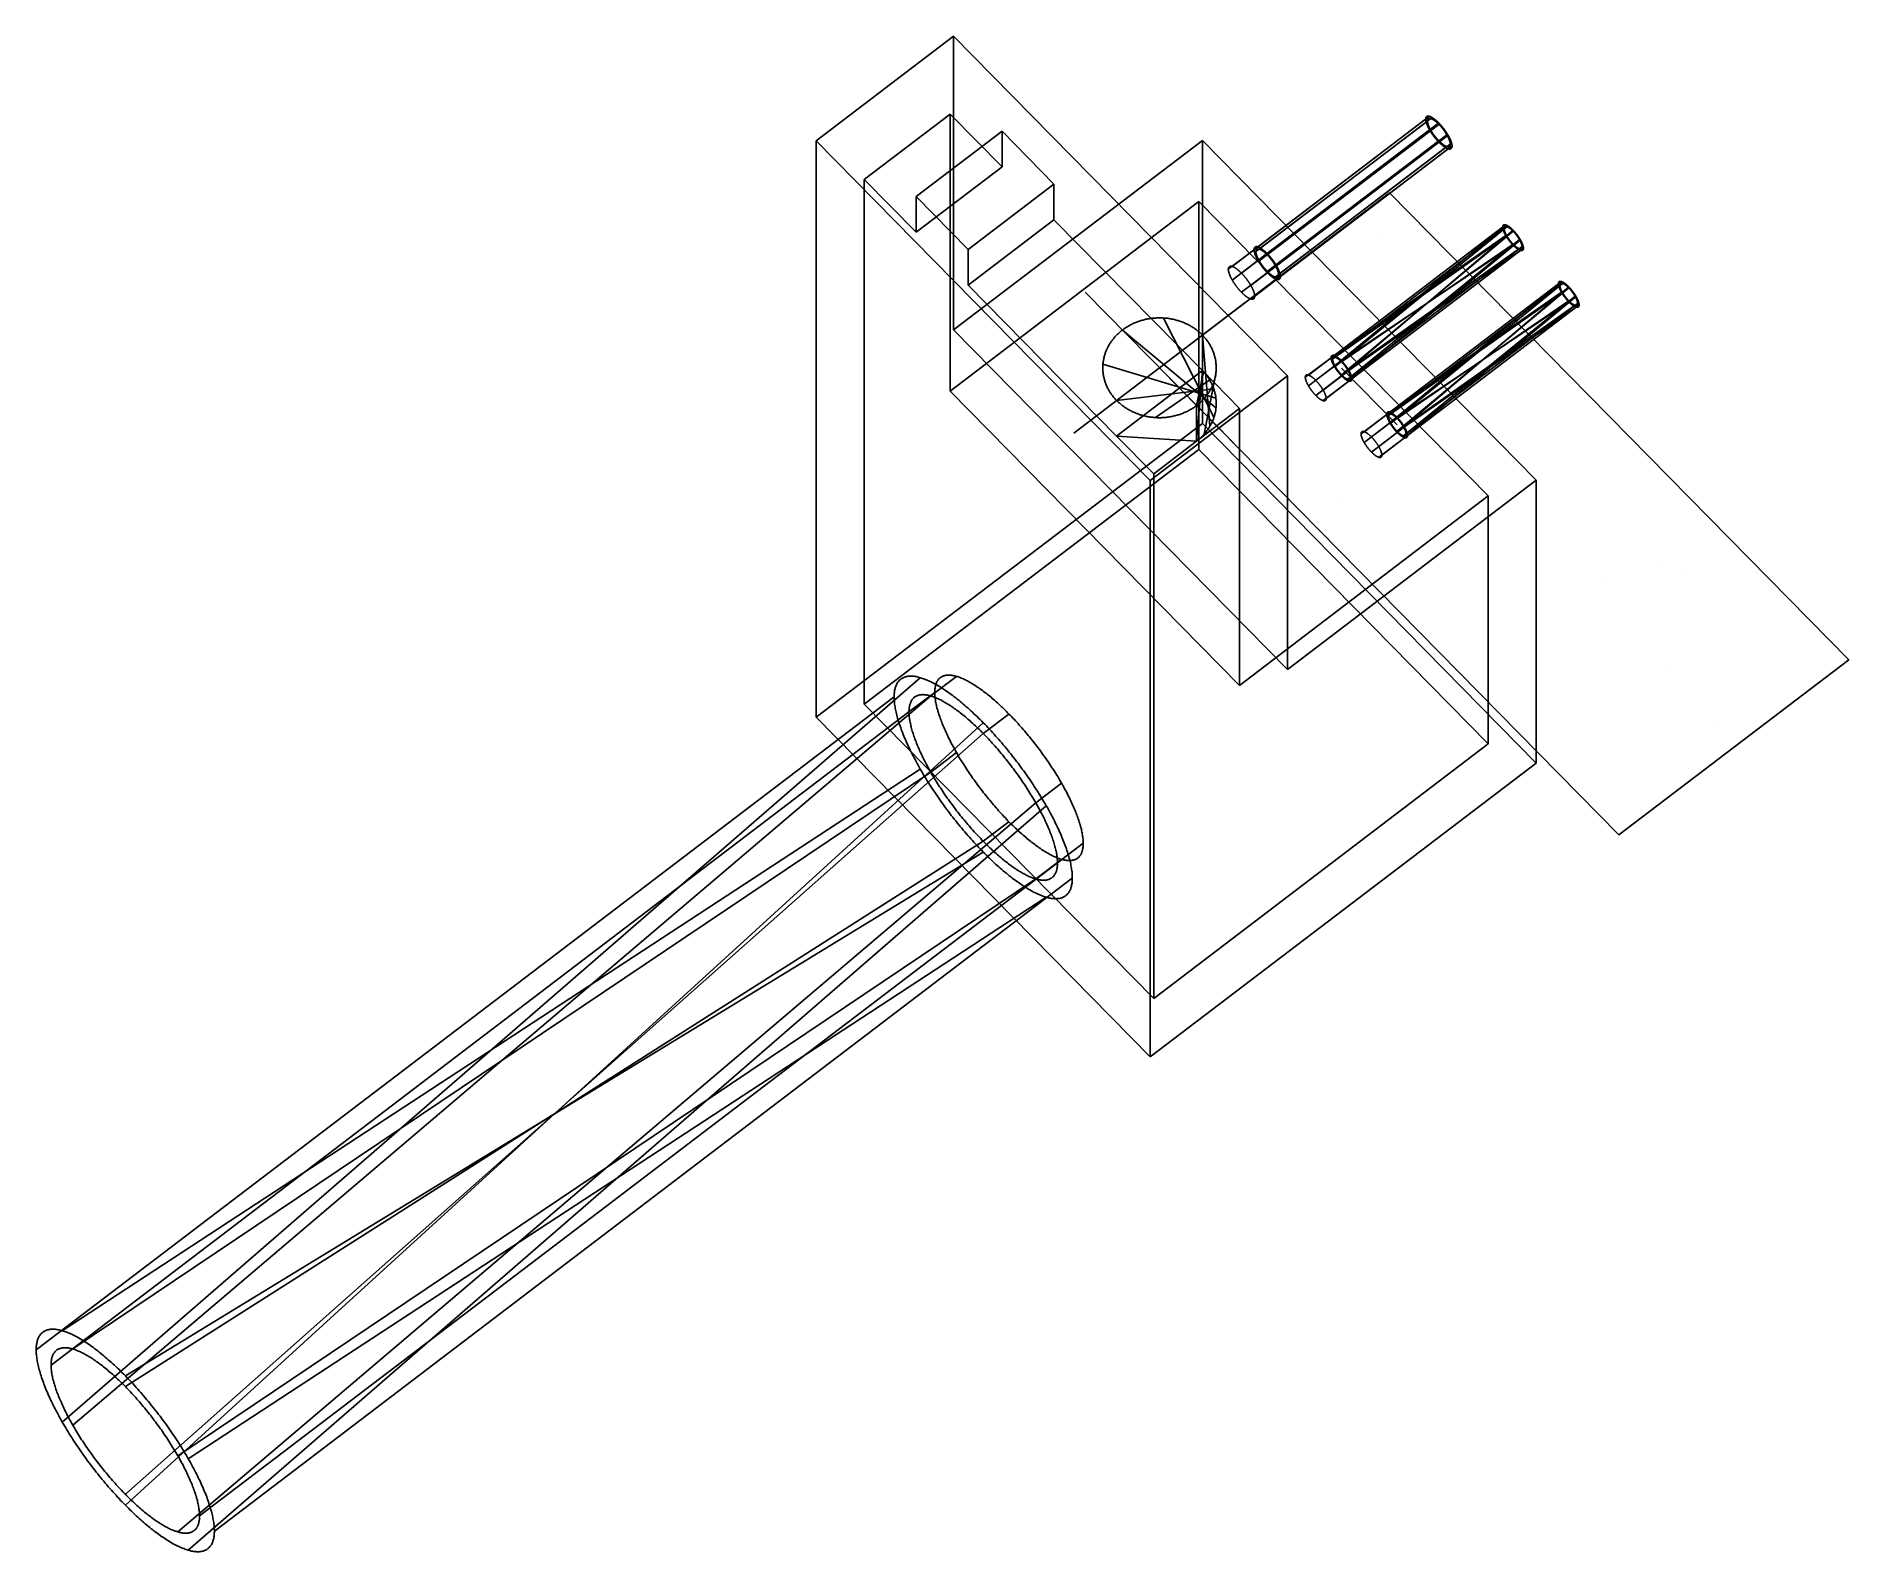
# Model space of a CAD drawing. Extents: x 0.1 to 1.91, y 6.56 to 8.08.
import ezdxf

# ---------------------------------------------------------------- set-up
doc = ezdxf.new("R2010")
doc.units = 0
doc.layers.get('0').update_dxf_attribs({"linetype": 'CONTINUOUS'})

msp = doc.modelspace()

# ---------------------------------------------------------------- linework, layer by layer
at = {"color": 7, "const_width": 0.000000113}
for points in [[(1.4669, 7.8648), (1.4718, 7.8598), (1.447, 7.8409), (1.4428, 7.8379), (1.4389, 7.8358), (1.4354, 7.8343), (1.4319, 7.8336), (1.4283, 7.8336), (1.4246, 7.8342), (1.4208, 7.8357), (1.4171, 7.8381), (1.4135, 7.8413), (1.4104, 7.8448), (1.4083, 7.8482), (1.407, 7.8516), (1.4066, 7.8548), (1.407, 7.858), (1.4083, 7.861), (1.4105, 7.864), (1.4136, 7.8673), (1.4177, 7.8706), (1.4425, 7.8896), (1.4475, 7.8846), (1.4226, 7.8657), (1.4193, 7.863), (1.4169, 7.8606), (1.4153, 7.8584), (1.4144, 7.8564), (1.414, 7.8544), (1.4143, 7.8522), (1.415, 7.85), (1.4164, 7.8478), (1.4182, 7.8456), (1.4218, 7.8425), (1.4253, 7.8406), (1.4288, 7.8399), (1.4326, 7.8405), (1.437, 7.8425), (1.4421, 7.8459), (1.4669, 7.8648)], [(1.4465, 7.809), (1.4844, 7.8379), (1.4721, 7.8504), (1.4772, 7.8543), (1.5067, 7.8243), (1.5017, 7.8204), (1.4893, 7.8329), (1.4514, 7.804), (1.4465, 7.809)], [(1.3315, 7.7984), (1.3684, 7.8008), (1.3763, 7.8294), (1.3821, 7.8234), (1.3779, 7.8082), (1.377, 7.8053), (1.3762, 7.8029), (1.3756, 7.8011), (1.378, 7.8014), (1.3807, 7.8017), (1.3834, 7.8018), (1.4023, 7.8029), (1.4077, 7.7975), (1.3743, 7.7953), (1.3657, 7.7637), (1.3596, 7.7699), (1.3656, 7.7911), (1.3659, 7.7923), (1.3663, 7.7936), (1.3668, 7.7949), (1.3647, 7.7946), (1.363, 7.7944), (1.3618, 7.7943), (1.3375, 7.7924), (1.3315, 7.7984)], [(1.4686, 7.7865), (1.5116, 7.8193), (1.519, 7.8117), (1.4974, 7.7796), (1.4955, 7.7769), (1.494, 7.7746), (1.4928, 7.7729), (1.4951, 7.7738), (1.4981, 7.7749), (1.5017, 7.7762), (1.5405, 7.7899), (1.5472, 7.7831), (1.5041, 7.7504), (1.4994, 7.7552), (1.5354, 7.7826), (1.4886, 7.7662), (1.4841, 7.7707), (1.51, 7.8096), (1.4733, 7.7817), (1.4686, 7.7865)], [(1.2745, 7.7295), (1.2927, 7.7433), (1.3032, 7.7768), (1.3092, 7.7707), (1.3036, 7.7534), (1.3025, 7.7502), (1.3013, 7.7471), (1.3001, 7.744), (1.3036, 7.7446), (1.3075, 7.7451), (1.3117, 7.7456), (1.3316, 7.7479), (1.3373, 7.7421), (1.2977, 7.7383), (1.2794, 7.7244), (1.2745, 7.7295)], [(1.4188, 7.7546), (1.3942, 7.7796), (1.3991, 7.7834), (1.4237, 7.7584), (1.4188, 7.7546)], [(1.3811, 7.7697), (1.3861, 7.7735), (1.4106, 7.7485), (1.4057, 7.7447), (1.3811, 7.7697)], [(1.4099, 7.7389), (1.4152, 7.7347), (1.4131, 7.732), (1.4119, 7.7295), (1.4114, 7.7271), (1.4116, 7.7249), (1.4125, 7.7228), (1.414, 7.7209), (1.4163, 7.719), (1.419, 7.7179), (1.4221, 7.7173), (1.4251, 7.7175), (1.428, 7.7184), (1.4307, 7.7199), (1.4327, 7.7219), (1.434, 7.7241), (1.4346, 7.7266), (1.4344, 7.7291), (1.4335, 7.7315), (1.4318, 7.7337), (1.4308, 7.7346), (1.4295, 7.7356), (1.4279, 7.7366), (1.4331, 7.7396), (1.4333, 7.7393), (1.4336, 7.739), (1.4338, 7.7388), (1.4358, 7.737), (1.4382, 7.7357), (1.4408, 7.7348), (1.4435, 7.7345), (1.4461, 7.7351), (1.4485, 7.7365), (1.4502, 7.7381), (1.4512, 7.7399), (1.4517, 7.7419), (1.4515, 7.744), (1.4506, 7.746), (1.4492, 7.7478), (1.4473, 7.7494), (1.4452, 7.7504), (1.4428, 7.7509), (1.4402, 7.7508), (1.4375, 7.7501), (1.4347, 7.7488), (1.4311, 7.7542), (1.4351, 7.7558), (1.4392, 7.7566), (1.4431, 7.7565), (1.4469, 7.7556), (1.4503, 7.7538), (1.4534, 7.7513), (1.4552, 7.7491), (1.4566, 7.7468), (1.4575, 7.7444), (1.458, 7.7419), (1.4579, 7.7396), (1.4573, 7.7373), (1.4563, 7.7351), (1.4549, 7.7333), (1.4531, 7.7317), (1.4512, 7.7304), (1.4491, 7.7296), (1.4468, 7.7291), (1.4443, 7.729), (1.4418, 7.7294), (1.4393, 7.7302), (1.4405, 7.7276), (1.441, 7.7249), (1.4408, 7.7222), (1.4398, 7.7197), (1.4381, 7.7173), (1.4356, 7.7151), (1.4317, 7.7128), (1.4273, 7.7116), (1.4225, 7.7114), (1.4178, 7.7124), (1.4135, 7.7145), (1.4096, 7.7176), (1.4069, 7.721), (1.4053, 7.7246), (1.4049, 7.7284), (1.4055, 7.7322), (1.4072, 7.7357), (1.4099, 7.7389)], [(1.5266, 7.7275), (1.5696, 7.7603), (1.5746, 7.7553), (1.5532, 7.739), (1.5931, 7.7365), (1.5997, 7.7297), (1.5667, 7.7323), (1.5574, 7.6962), (1.5509, 7.7028), (1.5594, 7.7329), (1.5464, 7.7339), (1.5315, 7.7225), (1.5266, 7.7275)], [(1.3475, 7.7002), (1.3229, 7.7252), (1.3278, 7.729), (1.3524, 7.704), (1.3475, 7.7002)], [(1.4566, 7.6802), (1.4515, 7.6764), (1.4269, 7.7014), (1.4282, 7.7023), (1.4296, 7.7031), (1.4311, 7.7037), (1.4338, 7.7044), (1.4367, 7.7048), (1.4398, 7.705), (1.4434, 7.7049), (1.4475, 7.7045), (1.4523, 7.7038), (1.4595, 7.7029), (1.4653, 7.7024), (1.4696, 7.7024), (1.473, 7.7029), (1.4758, 7.7038), (1.4781, 7.7051), (1.4799, 7.7068), (1.481, 7.7088), (1.4815, 7.7111), (1.4812, 7.7135), (1.4803, 7.7157), (1.4786, 7.7179), (1.4762, 7.7198), (1.4737, 7.721), (1.471, 7.7215), (1.4682, 7.7213), (1.4654, 7.7204), (1.4626, 7.7188), (1.4585, 7.724), (1.4628, 7.7262), (1.4671, 7.7273), (1.4714, 7.7273), (1.4755, 7.7263), (1.4794, 7.7242), (1.483, 7.7211), (1.486, 7.7175), (1.4877, 7.7137), (1.4881, 7.7099), (1.4873, 7.7062), (1.4855, 7.703), (1.4827, 7.7002), (1.4809, 7.699), (1.4789, 7.6981), (1.4767, 7.6973), (1.4743, 7.6968), (1.4715, 7.6965), (1.4684, 7.6964), (1.4646, 7.6966), (1.4597, 7.697), (1.4538, 7.6978), (1.449, 7.6984), (1.4454, 7.6989), (1.4431, 7.699), (1.4414, 7.6991), (1.4398, 7.699), (1.4383, 7.6988), (1.4566, 7.6802)], [(1.3098, 7.7153), (1.3148, 7.7191), (1.3394, 7.694), (1.3344, 7.6903), (1.3098, 7.7153)], [(1.3385, 7.6844), (1.3438, 7.6799), (1.3418, 7.6775), (1.3406, 7.6751), (1.3402, 7.6727), (1.3404, 7.6705), (1.3413, 7.6684), (1.3428, 7.6664), (1.3452, 7.6645), (1.348, 7.6634), (1.3513, 7.6629), (1.3547, 7.6633), (1.358, 7.6644), (1.3612, 7.6664), (1.3638, 7.6688), (1.3654, 7.6713), (1.3661, 7.6741), (1.366, 7.6768), (1.3649, 7.6794), (1.363, 7.6819), (1.3614, 7.6833), (1.3597, 7.6843), (1.3578, 7.6851), (1.3559, 7.6856), (1.354, 7.6857), (1.352, 7.6856), (1.3484, 7.6905), (1.3741, 7.7037), (1.3926, 7.6848), (1.3876, 7.681), (1.3727, 7.6961), (1.3591, 7.6893), (1.3629, 7.6882), (1.3662, 7.6865), (1.3689, 7.6842), (1.3715, 7.6808), (1.373, 7.677), (1.3732, 7.6729), (1.3722, 7.6688), (1.37, 7.6651), (1.3665, 7.6618), (1.3625, 7.6593), (1.3581, 7.6578), (1.3535, 7.6571), (1.3479, 7.6577), (1.3429, 7.6596), (1.3385, 7.6631), (1.3357, 7.6666), (1.334, 7.6703), (1.3335, 7.674), (1.3341, 7.6778), (1.3357, 7.6812), (1.3385, 7.6844)], [(1.5748, 7.7062), (1.5805, 7.7098), (1.5862, 7.7116), (1.5918, 7.7118), (1.5962, 7.7107), (1.6002, 7.7087), (1.6037, 7.7058), (1.6068, 7.7019), (1.6084, 7.6977), (1.6086, 7.6933), (1.6074, 7.6889), (1.6047, 7.6848), (1.6005, 7.6809), (1.5966, 7.6782), (1.5929, 7.6763), (1.5895, 7.6752), (1.5862, 7.6748), (1.5829, 7.675), (1.5796, 7.6758), (1.5765, 7.6771), (1.5737, 7.6788), (1.5712, 7.681), (1.5681, 7.6849), (1.5664, 7.6891), (1.5662, 7.6935), (1.5675, 7.6979), (1.5703, 7.7021), (1.5748, 7.7062)], [(1.5795, 7.7014), (1.5761, 7.6984), (1.5739, 7.6954), (1.5728, 7.6923), (1.5728, 7.6894), (1.5737, 7.6867), (1.5755, 7.6843), (1.578, 7.6823), (1.5809, 7.6812), (1.5842, 7.6808), (1.5878, 7.6813), (1.5916, 7.6828), (1.5955, 7.6854), (1.5988, 7.6884), (1.601, 7.6914), (1.602, 7.6944), (1.6021, 7.6973), (1.6012, 7.7), (1.5994, 7.7024), (1.5969, 7.7044), (1.594, 7.7056), (1.5907, 7.706), (1.5871, 7.7055), (1.5834, 7.704), (1.5795, 7.7014)], [(1.4678, 7.68), (1.473, 7.6759), (1.471, 7.6732), (1.4697, 7.6706), (1.4692, 7.6683), (1.4695, 7.666), (1.4704, 7.664), (1.4719, 7.6621), (1.4742, 7.6602), (1.4769, 7.659), (1.4799, 7.6585), (1.483, 7.6586), (1.4859, 7.6595), (1.4885, 7.6611), (1.4906, 7.6631), (1.4919, 7.6653), (1.4925, 7.6678), (1.4923, 7.6703), (1.4913, 7.6727), (1.4896, 7.6749), (1.4886, 7.6758), (1.4873, 7.6767), (1.4858, 7.6777), (1.4909, 7.6807), (1.4912, 7.6804), (1.4914, 7.6801), (1.4916, 7.6799), (1.4937, 7.6782), (1.496, 7.6768), (1.4986, 7.6759), (1.5013, 7.6757), (1.5039, 7.6762), (1.5064, 7.6777), (1.508, 7.6793), (1.5091, 7.6811), (1.5095, 7.6831), (1.5093, 7.6852), (1.5085, 7.6871), (1.507, 7.689), (1.5051, 7.6905), (1.503, 7.6916), (1.5006, 7.692), (1.4981, 7.692), (1.4954, 7.6913), (1.4925, 7.6899), (1.4889, 7.6953), (1.493, 7.697), (1.497, 7.6978), (1.501, 7.6977), (1.5047, 7.6968), (1.5082, 7.695), (1.5113, 7.6924), (1.5131, 7.6903), (1.5144, 7.688), (1.5154, 7.6855), (1.5158, 7.6831), (1.5158, 7.6807), (1.5152, 7.6784), (1.5141, 7.6763), (1.5128, 7.6744), (1.511, 7.6728), (1.509, 7.6716), (1.5069, 7.6707), (1.5046, 7.6703), (1.5022, 7.6702), (1.4997, 7.6706), (1.4971, 7.6714), (1.4984, 7.6687), (1.4989, 7.666), (1.4986, 7.6634), (1.4976, 7.6608), (1.4959, 7.6585), (1.4935, 7.6562), (1.4895, 7.6539), (1.4852, 7.6527), (1.4804, 7.6526), (1.4756, 7.6536), (1.4713, 7.6556), (1.4675, 7.6588), (1.4648, 7.6622), (1.4632, 7.6658), (1.4627, 7.6696), (1.4633, 7.6734), (1.465, 7.6768), (1.4678, 7.68)], [(1.4124, 7.647), (1.4074, 7.6513), (1.4088, 7.6532), (1.4098, 7.655), (1.4102, 7.6565), (1.4101, 7.6588), (1.4094, 7.661), (1.4079, 7.6629), (1.4064, 7.6642), (1.4046, 7.6651), (1.4027, 7.6657), (1.3999, 7.666), (1.397, 7.6658), (1.3939, 7.6651), (1.3906, 7.6638), (1.3868, 7.6617), (1.3827, 7.6589), (1.3857, 7.659), (1.3884, 7.6588), (1.3911, 7.6581), (1.3935, 7.657), (1.3956, 7.6557), (1.3975, 7.6541), (1.3999, 7.6508), (1.4012, 7.6472), (1.4014, 7.6432), (1.4003, 7.6392), (1.398, 7.6356), (1.3945, 7.6323), (1.3917, 7.6304), (1.3887, 7.629), (1.3855, 7.6281), (1.3822, 7.6276), (1.379, 7.6276), (1.376, 7.6282), (1.3731, 7.6293), (1.3705, 7.6309), (1.3682, 7.6329), (1.3651, 7.637), (1.3636, 7.6414), (1.3637, 7.6461), (1.3656, 7.6511), (1.3698, 7.6564), (1.3761, 7.662), (1.3841, 7.6673), (1.3915, 7.6705), (1.3982, 7.6717), (1.4036, 7.6712), (1.4083, 7.6692), (1.4125, 7.6659), (1.415, 7.6629), (1.4164, 7.6597), (1.4169, 7.6564), (1.4164, 7.6532), (1.4149, 7.65), (1.4124, 7.647)], [(1.5065, 7.6581), (1.5114, 7.6616), (1.516, 7.6643), (1.5202, 7.6661), (1.5241, 7.6672), (1.5278, 7.6677), (1.5314, 7.6675), (1.5347, 7.6666), (1.5378, 7.6649), (1.5407, 7.6625), (1.5424, 7.6605), (1.5437, 7.6583), (1.5445, 7.6561), (1.5449, 7.6539), (1.5448, 7.6516), (1.5442, 7.6493), (1.5433, 7.6469), (1.5419, 7.6445), (1.5401, 7.642), (1.5378, 7.6394), (1.5347, 7.6366), (1.5308, 7.6334), (1.5259, 7.63), (1.5214, 7.6273), (1.5172, 7.6255), (1.5133, 7.6244), (1.5096, 7.6239), (1.506, 7.6241), (1.5027, 7.625), (1.4996, 7.6267), (1.4967, 7.6291), (1.4939, 7.6328), (1.4925, 7.6368), (1.4927, 7.6411), (1.495, 7.6464), (1.4996, 7.6521), (1.5065, 7.6581)], [(1.6037, 7.6768), (1.6095, 7.6803), (1.6151, 7.6822), (1.6207, 7.6823), (1.6251, 7.6813), (1.6291, 7.6793), (1.6327, 7.6763), (1.6357, 7.6724), (1.6373, 7.6683), (1.6375, 7.6639), (1.6363, 7.6595), (1.6336, 7.6553), (1.6294, 7.6514), (1.6255, 7.6488), (1.6219, 7.6469), (1.6184, 7.6458), (1.6151, 7.6454), (1.6118, 7.6456), (1.6085, 7.6464), (1.6054, 7.6476), (1.6026, 7.6494), (1.6001, 7.6515), (1.597, 7.6555), (1.5954, 7.6597), (1.5951, 7.664), (1.5964, 7.6685), (1.5993, 7.6727), (1.6037, 7.6768)], [(1.6084, 7.672), (1.605, 7.669), (1.6028, 7.6659), (1.6017, 7.6629), (1.6017, 7.66), (1.6026, 7.6573), (1.6044, 7.6548), (1.6069, 7.6529), (1.6098, 7.6518), (1.6131, 7.6514), (1.6167, 7.6519), (1.6205, 7.6534), (1.6245, 7.656), (1.6278, 7.659), (1.6299, 7.662), (1.631, 7.665), (1.631, 7.6679), (1.6301, 7.6706), (1.6283, 7.673), (1.6258, 7.675), (1.6229, 7.6761), (1.6196, 7.6765), (1.6161, 7.6761), (1.6123, 7.6746), (1.6084, 7.672)], [(1.3752, 7.6519), (1.3735, 7.6504), (1.3721, 7.6487), (1.3709, 7.6469), (1.3702, 7.645), (1.3698, 7.643), (1.3699, 7.6411), (1.3704, 7.6393), (1.3713, 7.6377), (1.3724, 7.6363), (1.3746, 7.6347), (1.3771, 7.6337), (1.3801, 7.6333), (1.3833, 7.6336), (1.3864, 7.6348), (1.3895, 7.6368), (1.3921, 7.6391), (1.3937, 7.6416), (1.3945, 7.6442), (1.3944, 7.6468), (1.3936, 7.6492), (1.3919, 7.6514), (1.3896, 7.6532), (1.387, 7.6543), (1.3841, 7.6548), (1.381, 7.6546), (1.378, 7.6536), (1.3752, 7.6519)], [(1.5112, 7.6534), (1.5052, 7.6483), (1.5012, 7.644), (1.4993, 7.6404), (1.4989, 7.6374), (1.4995, 7.6347), (1.5011, 7.6324), (1.5034, 7.6307), (1.5064, 7.6298), (1.5099, 7.6297), (1.5142, 7.6308), (1.5196, 7.6337), (1.5261, 7.6382), (1.5322, 7.6432), (1.5362, 7.6476), (1.5381, 7.6511), (1.5385, 7.6542), (1.5379, 7.6569), (1.5362, 7.6592), (1.5339, 7.661), (1.5312, 7.6619), (1.5281, 7.662), (1.5234, 7.6608), (1.5178, 7.6579), (1.5112, 7.6534)], [(1.6187, 7.6338), (1.6499, 7.6576), (1.654, 7.6534), (1.6493, 7.6498), (1.6523, 7.6502), (1.6547, 7.6504), (1.6566, 7.6502), (1.6581, 7.6497), (1.6594, 7.6489), (1.6605, 7.648), (1.6619, 7.6463), (1.6629, 7.6442), (1.6635, 7.6419), (1.6571, 7.6398), (1.6566, 7.6414), (1.6558, 7.6428), (1.6549, 7.6441), (1.6538, 7.6449), (1.6525, 7.6456), (1.6511, 7.646), (1.6496, 7.6461), (1.6481, 7.646), (1.6465, 7.6455), (1.6442, 7.6445), (1.6419, 7.6432), (1.6396, 7.6416), (1.6233, 7.6292), (1.6187, 7.6338)], [(1.4142, 7.5964), (1.4091, 7.5926), (1.3845, 7.6176), (1.3858, 7.6185), (1.3872, 7.6193), (1.3887, 7.6198), (1.3914, 7.6205), (1.3943, 7.621), (1.3974, 7.6211), (1.401, 7.621), (1.4052, 7.6207), (1.4099, 7.62), (1.4171, 7.6191), (1.4229, 7.6186), (1.4273, 7.6186), (1.4306, 7.6191), (1.4335, 7.62), (1.4357, 7.6213), (1.4375, 7.623), (1.4386, 7.625), (1.4391, 7.6273), (1.4389, 7.6296), (1.4379, 7.6319), (1.4362, 7.6341), (1.4339, 7.636), (1.4314, 7.6372), (1.4286, 7.6377), (1.4258, 7.6375), (1.423, 7.6366), (1.4203, 7.6349), (1.4161, 7.6401), (1.4205, 7.6423), (1.4248, 7.6435), (1.429, 7.6435), (1.4331, 7.6425), (1.437, 7.6404), (1.4407, 7.6373), (1.4436, 7.6336), (1.4453, 7.6299), (1.4457, 7.6261), (1.445, 7.6224), (1.4432, 7.6192), (1.4403, 7.6164), (1.4385, 7.6152), (1.4365, 7.6142), (1.4343, 7.6135), (1.4319, 7.6129), (1.4291, 7.6126), (1.426, 7.6126), (1.4223, 7.6127), (1.4174, 7.6132), (1.4114, 7.614), (1.4066, 7.6146), (1.4031, 7.615), (1.4007, 7.6152), (1.399, 7.6152), (1.3974, 7.6152), (1.3959, 7.615), (1.4142, 7.5964)], [(1.5314, 7.595), (1.5269, 7.5997), (1.5605, 7.6253), (1.5581, 7.6256), (1.5555, 7.6262), (1.5526, 7.627), (1.5497, 7.6279), (1.5472, 7.6288), (1.545, 7.6298), (1.5501, 7.6337), (1.5541, 7.6323), (1.558, 7.6313), (1.5619, 7.6307), (1.5656, 7.6304), (1.5689, 7.6305), (1.5717, 7.6309), (1.5747, 7.6279), (1.5314, 7.595)], [(1.6536, 7.5984), (1.6575, 7.6014), (1.653, 7.6014), (1.6489, 7.6028), (1.6453, 7.6055), (1.6435, 7.6078), (1.6422, 7.6103), (1.6415, 7.6131), (1.6413, 7.616), (1.6419, 7.6189), (1.643, 7.6217), (1.6448, 7.6245), (1.6471, 7.6272), (1.65, 7.6297), (1.6532, 7.6318), (1.6564, 7.6335), (1.6598, 7.6348), (1.6632, 7.6355), (1.6665, 7.6356), (1.6697, 7.6351), (1.6727, 7.6341), (1.6753, 7.6325), (1.6777, 7.6305), (1.6791, 7.6288), (1.6802, 7.6271), (1.6809, 7.6252), (1.6812, 7.6233), (1.6812, 7.6215), (1.6809, 7.6197), (1.6963, 7.6314), (1.7009, 7.6268), (1.6578, 7.5941), (1.6536, 7.5984)], [(1.6547, 7.6249), (1.6513, 7.6219), (1.649, 7.6189), (1.6479, 7.6159), (1.6478, 7.6131), (1.6485, 7.6106), (1.6501, 7.6084), (1.6523, 7.6067), (1.655, 7.6057), (1.658, 7.6054), (1.6614, 7.6059), (1.665, 7.6073), (1.6688, 7.6098), (1.6724, 7.613), (1.6748, 7.6161), (1.676, 7.6191), (1.6762, 7.6219), (1.6754, 7.6245), (1.6738, 7.6267), (1.6715, 7.6285), (1.6689, 7.6295), (1.6658, 7.6297), (1.6624, 7.6292), (1.6587, 7.6275), (1.6547, 7.6249)], [(1.4444, 7.5982), (1.4436, 7.6006), (1.4433, 7.6029), (1.4436, 7.6051), (1.4444, 7.6071), (1.4458, 7.6089), (1.4476, 7.6105), (1.4509, 7.6125), (1.4545, 7.6135), (1.4584, 7.6136), (1.4623, 7.6127), (1.466, 7.6109), (1.4694, 7.6081), (1.472, 7.6048), (1.4736, 7.6013), (1.4739, 7.5976), (1.4733, 7.5942), (1.4716, 7.5912), (1.4689, 7.5886), (1.4669, 7.5873), (1.4647, 7.5864), (1.4624, 7.586), (1.4599, 7.586), (1.4574, 7.5865), (1.4548, 7.5876), (1.4559, 7.5846), (1.4562, 7.5818), (1.4559, 7.5791), (1.4548, 7.5765), (1.4531, 7.5742), (1.4508, 7.572), (1.4469, 7.5698), (1.4427, 7.5686), (1.4381, 7.5684), (1.4336, 7.5693), (1.4294, 7.5714), (1.4255, 7.5746), (1.4225, 7.5784), (1.4208, 7.5824), (1.4204, 7.5865), (1.4212, 7.5905), (1.4232, 7.594), (1.4264, 7.5971), (1.4293, 7.5989), (1.4322, 7.6001), (1.4353, 7.6006), (1.4384, 7.6004), (1.4414, 7.5996), (1.4444, 7.5982)], [(1.702, 7.6149), (1.7081, 7.6195), (1.7126, 7.6148), (1.7066, 7.6102), (1.702, 7.6149)], [(1.4311, 7.5923), (1.4297, 7.5911), (1.4285, 7.5896), (1.4276, 7.588), (1.4271, 7.5863), (1.4269, 7.5845), (1.4271, 7.5827), (1.4277, 7.581), (1.4286, 7.5793), (1.4299, 7.5778), (1.4322, 7.576), (1.4348, 7.5747), (1.4377, 7.5742), (1.4407, 7.5743), (1.4435, 7.5752), (1.4461, 7.5767), (1.4482, 7.5788), (1.4496, 7.5812), (1.4502, 7.5838), (1.45, 7.5865), (1.449, 7.5889), (1.4472, 7.5913), (1.4449, 7.5931), (1.4423, 7.5943), (1.4394, 7.5948), (1.4364, 7.5947), (1.4336, 7.5938), (1.4311, 7.5923)], [(1.4524, 7.6059), (1.4507, 7.6043), (1.4496, 7.6024), (1.4491, 7.6004), (1.4493, 7.5983), (1.4501, 7.5963), (1.4516, 7.5944), (1.4535, 7.5929), (1.4556, 7.5919), (1.4579, 7.5915), (1.4602, 7.5916), (1.4623, 7.5922), (1.4643, 7.5934), (1.4659, 7.595), (1.467, 7.5968), (1.4674, 7.5988), (1.4673, 7.601), (1.4665, 7.6029), (1.4651, 7.6048), (1.4632, 7.6063), (1.4611, 7.6072), (1.4588, 7.6077), (1.4565, 7.6076), (1.4543, 7.607), (1.4524, 7.6059)], [(1.5578, 7.5682), (1.5681, 7.5761), (1.552, 7.5925), (1.5568, 7.5962), (1.6017, 7.6001), (1.6054, 7.5963), (1.5775, 7.5751), (1.5826, 7.57), (1.5777, 7.5663), (1.5727, 7.5714), (1.5624, 7.5636), (1.5578, 7.5682)], [(1.5924, 7.5945), (1.5613, 7.5916), (1.573, 7.5798), (1.5924, 7.5945)], [(1.6962, 7.6105), (1.7008, 7.6058), (1.6696, 7.5821), (1.665, 7.5867), (1.6962, 7.6105)], [(1.6766, 7.575), (1.7077, 7.5987), (1.7119, 7.5945), (1.7074, 7.5912), (1.7125, 7.591), (1.7171, 7.5894), (1.7211, 7.5863), (1.7226, 7.5847), (1.7238, 7.5829), (1.7246, 7.581), (1.7251, 7.5792), (1.7252, 7.5775), (1.725, 7.5759), (1.7245, 7.5744), (1.7236, 7.5729), (1.7225, 7.5715), (1.7215, 7.5704), (1.7198, 7.569), (1.7176, 7.5673), (1.6985, 7.5527), (1.6939, 7.5574), (1.7129, 7.5718), (1.7148, 7.5733), (1.7162, 7.5748), (1.7172, 7.576), (1.7177, 7.5772), (1.7179, 7.5785), (1.7178, 7.5799), (1.7174, 7.5813), (1.7167, 7.5826), (1.7156, 7.5838), (1.7135, 7.5856), (1.7111, 7.5867), (1.7084, 7.5873), (1.7054, 7.5871), (1.702, 7.5858), (1.6982, 7.5833), (1.6811, 7.5703), (1.6766, 7.575)], [(1.4806, 7.5863), (1.4857, 7.5902), (1.5098, 7.5657), (1.5057, 7.5625), (1.5001, 7.5625), (1.4939, 7.5619), (1.487, 7.5609), (1.48, 7.5593), (1.4732, 7.5574), (1.4667, 7.555), (1.4622, 7.553), (1.4577, 7.5506), (1.4532, 7.5478), (1.4485, 7.5525), (1.4523, 7.5551), (1.457, 7.5576), (1.4625, 7.5601), (1.4684, 7.5625), (1.4747, 7.5644), (1.4811, 7.5659), (1.4874, 7.5669), (1.4933, 7.5676), (1.4989, 7.5678), (1.4806, 7.5863)], [(1.5893, 7.5362), (1.5847, 7.5408), (1.6184, 7.5665), (1.616, 7.5668), (1.6133, 7.5673), (1.6104, 7.5681), (1.6076, 7.569), (1.6051, 7.57), (1.6029, 7.5709), (1.608, 7.5748), (1.6119, 7.5735), (1.6158, 7.5725), (1.6197, 7.5718), (1.6234, 7.5716), (1.6267, 7.5717), (1.6296, 7.5721), (1.6325, 7.5691), (1.5893, 7.5362)], [(1.7269, 7.5306), (1.7238, 7.5312), (1.721, 7.5319), (1.7185, 7.5329), (1.7163, 7.5341), (1.7143, 7.5355), (1.7125, 7.5372), (1.71, 7.5402), (1.7086, 7.5432), (1.7081, 7.5461), (1.7086, 7.5488), (1.71, 7.5513), (1.7122, 7.5534), (1.7137, 7.5544), (1.7154, 7.5552), (1.7172, 7.5557), (1.7191, 7.5559), (1.7209, 7.5559), (1.7226, 7.5556), (1.7244, 7.5551), (1.726, 7.5544), (1.7277, 7.5536), (1.729, 7.5527), (1.7306, 7.5515), (1.7325, 7.55), (1.7364, 7.547), (1.7398, 7.5447), (1.7425, 7.5431), (1.7431, 7.5436), (1.7436, 7.5439), (1.7439, 7.5441), (1.7457, 7.5458), (1.7468, 7.5474), (1.7472, 7.5489), (1.7468, 7.5511), (1.7457, 7.5533), (1.7437, 7.5556), (1.7416, 7.5575), (1.7396, 7.5588), (1.7377, 7.5594), (1.7356, 7.5596), (1.7333, 7.5591), (1.7308, 7.5582), (1.727, 7.5633), (1.7296, 7.5644), (1.732, 7.5651), (1.7344, 7.5653), (1.7367, 7.5652), (1.7391, 7.5646), (1.7416, 7.5636), (1.744, 7.5622), (1.7464, 7.5604), (1.7488, 7.5582), (1.7508, 7.556), (1.7524, 7.5538), (1.7534, 7.5518), (1.7541, 7.55), (1.7543, 7.5483), (1.7543, 7.5468), (1.7538, 7.5454), (1.7531, 7.544), (1.7521, 7.5426), (1.7511, 7.5416), (1.7495, 7.5403), (1.7474, 7.5387), (1.7404, 7.5333), (1.7361, 7.53), (1.7331, 7.5275), (1.7314, 7.5259), (1.7303, 7.5247), (1.7295, 7.5233), (1.7288, 7.5219), (1.724, 7.5267), (1.7247, 7.528), (1.7257, 7.5293), (1.7269, 7.5306)], [(1.4825, 7.5356), (1.4874, 7.5315), (1.4857, 7.5294), (1.4847, 7.5273), (1.4843, 7.5254), (1.4846, 7.5235), (1.4854, 7.5217), (1.4867, 7.52), (1.4882, 7.5188), (1.4898, 7.5178), (1.4915, 7.5171), (1.4934, 7.5167), (1.4952, 7.5166), (1.4971, 7.5167), (1.4992, 7.5172), (1.5014, 7.5179), (1.5039, 7.5188), (1.5064, 7.5201), (1.5087, 7.5215), (1.511, 7.5231), (1.5113, 7.5233), (1.5116, 7.5236), (1.512, 7.5239), (1.5094, 7.5237), (1.5068, 7.524), (1.5042, 7.5246), (1.5017, 7.5256), (1.4995, 7.5269), (1.4975, 7.5286), (1.495, 7.5319), (1.4937, 7.5356), (1.4935, 7.5395), (1.4946, 7.5435), (1.497, 7.5472), (1.5005, 7.5506), (1.505, 7.5533), (1.5096, 7.5548), (1.5144, 7.5552), (1.5191, 7.5544), (1.5232, 7.5526), (1.5268, 7.5497), (1.5289, 7.5471), (1.5303, 7.5443), (1.5312, 7.5412), (1.5313, 7.5381), (1.5307, 7.5349), (1.5293, 7.5317), (1.527, 7.5284), (1.5234, 7.5248), (1.5187, 7.5209), (1.5135, 7.5172), (1.5086, 7.5143), (1.5041, 7.5125), (1.4999, 7.5114), (1.4958, 7.5111), (1.492, 7.5115), (1.4884, 7.5126), (1.4852, 7.5144), (1.4823, 7.5168), (1.4799, 7.5198), (1.4784, 7.523), (1.478, 7.5262), (1.4785, 7.5295), (1.48, 7.5326), (1.4825, 7.5356)], [(1.5202, 7.531), (1.5228, 7.5334), (1.5245, 7.536), (1.5253, 7.5387), (1.5253, 7.5413), (1.5245, 7.5437), (1.523, 7.5458), (1.5207, 7.5476), (1.518, 7.5486), (1.5148, 7.549), (1.5114, 7.5487), (1.5082, 7.5476), (1.5051, 7.5456), (1.5027, 7.5435), (1.5012, 7.541), (1.5005, 7.5384), (1.5007, 7.5357), (1.5016, 7.5333), (1.5033, 7.531), (1.5055, 7.5292), (1.5081, 7.5281), (1.5111, 7.5277), (1.5141, 7.528), (1.5172, 7.5291), (1.5202, 7.531)], [(1.6124, 7.5329), (1.6177, 7.5288), (1.6156, 7.5261), (1.6143, 7.5235), (1.6139, 7.5211), (1.6141, 7.5189), (1.615, 7.5169), (1.6165, 7.5149), (1.6188, 7.5131), (1.6215, 7.5119), (1.6245, 7.5114), (1.6276, 7.5115), (1.6305, 7.5124), (1.6332, 7.514), (1.6352, 7.516), (1.6365, 7.5182), (1.6371, 7.5206), (1.6369, 7.5232), (1.636, 7.5255), (1.6342, 7.5278), (1.6332, 7.5287), (1.632, 7.5296), (1.6304, 7.5306), (1.6356, 7.5336), (1.6358, 7.5333), (1.636, 7.533), (1.6362, 7.5328), (1.6383, 7.5311), (1.6407, 7.5297), (1.6433, 7.5288), (1.6459, 7.5286), (1.6485, 7.5291), (1.651, 7.5306), (1.6527, 7.5322), (1.6537, 7.534), (1.6541, 7.536), (1.654, 7.538), (1.6531, 7.54), (1.6517, 7.5419), (1.6498, 7.5434), (1.6476, 7.5445), (1.6453, 7.5449), (1.6427, 7.5449), (1.64, 7.5442), (1.6372, 7.5428), (1.6335, 7.5482), (1.6376, 7.5499), (1.6416, 7.5507), (1.6456, 7.5506), (1.6494, 7.5497), (1.6528, 7.5479), (1.6559, 7.5453), (1.6577, 7.5432), (1.6591, 7.5409), (1.66, 7.5384), (1.6604, 7.536), (1.6604, 7.5336), (1.6598, 7.5313), (1.6588, 7.5292), (1.6574, 7.5273), (1.6556, 7.5257), (1.6537, 7.5245), (1.6515, 7.5236), (1.6492, 7.5232), (1.6468, 7.5231), (1.6443, 7.5235), (1.6418, 7.5243), (1.643, 7.5216), (1.6435, 7.5189), (1.6432, 7.5163), (1.6422, 7.5137), (1.6405, 7.5113), (1.6381, 7.5091), (1.6342, 7.5068), (1.6298, 7.5056), (1.625, 7.5055), (1.6203, 7.5065), (1.616, 7.5085), (1.6121, 7.5116), (1.6094, 7.5151), (1.6078, 7.5187), (1.6073, 7.5225), (1.608, 7.5263), (1.6096, 7.5297), (1.6124, 7.5329)], [(1.7384, 7.54), (1.7357, 7.5414), (1.7325, 7.5434), (1.7289, 7.546), (1.7269, 7.5475), (1.7252, 7.5486), (1.7238, 7.5493), (1.7227, 7.5497), (1.7215, 7.5499), (1.7203, 7.5498), (1.7192, 7.5496), (1.7181, 7.5492), (1.7172, 7.5486), (1.716, 7.5474), (1.7153, 7.546), (1.715, 7.5445), (1.7153, 7.5428), (1.7162, 7.5411), (1.7177, 7.5393), (1.7195, 7.5377), (1.7215, 7.5364), (1.7237, 7.5355), (1.726, 7.535), (1.7282, 7.5349), (1.7304, 7.5352), (1.7322, 7.5359), (1.7342, 7.5369), (1.7364, 7.5385), (1.7384, 7.54)], [(1.7491, 7.5096), (1.7451, 7.5054), (1.7436, 7.5064), (1.7423, 7.5075), (1.7412, 7.5085), (1.7398, 7.5102), (1.7388, 7.5117), (1.7382, 7.5131), (1.7381, 7.5145), (1.7382, 7.5158), (1.7387, 7.5169), (1.7397, 7.5183), (1.7416, 7.52), (1.7444, 7.5222), (1.7623, 7.5359), (1.759, 7.5393), (1.7631, 7.5424), (1.7664, 7.539), (1.7741, 7.5449), (1.7819, 7.5427), (1.771, 7.5344), (1.7756, 7.5297), (1.7715, 7.5266), (1.7669, 7.5313), (1.7486, 7.5174), (1.7473, 7.5164), (1.7464, 7.5155), (1.746, 7.5149), (1.7458, 7.5144), (1.7457, 7.5139), (1.7457, 7.5134), (1.7459, 7.5128), (1.7463, 7.5121), (1.7469, 7.5115), (1.7475, 7.5109), (1.7482, 7.5103), (1.7491, 7.5096)], [(1.5114, 7.5062), (1.5163, 7.5021), (1.5146, 7.4999), (1.5136, 7.4979), (1.5132, 7.4959), (1.5135, 7.4941), (1.5143, 7.4923), (1.5157, 7.4906), (1.5171, 7.4893), (1.5187, 7.4884), (1.5205, 7.4877), (1.5223, 7.4873), (1.5241, 7.4872), (1.526, 7.4873), (1.5281, 7.4877), (1.5303, 7.4884), (1.5328, 7.4894), (1.5353, 7.4907), (1.5377, 7.4921), (1.5399, 7.4936), (1.5402, 7.4939), (1.5405, 7.4941), (1.541, 7.4945), (1.5384, 7.4943), (1.5357, 7.4945), (1.5331, 7.4952), (1.5306, 7.4962), (1.5284, 7.4975), (1.5264, 7.4992), (1.5239, 7.5025), (1.5226, 7.5061), (1.5225, 7.5101), (1.5235, 7.5141), (1.5259, 7.5178), (1.5295, 7.5211), (1.5339, 7.5239), (1.5386, 7.5254), (1.5434, 7.5258), (1.548, 7.525), (1.5521, 7.5232), (1.5557, 7.5203), (1.5578, 7.5177), (1.5593, 7.5149), (1.5601, 7.5118), (1.5602, 7.5086), (1.5596, 7.5054), (1.5582, 7.5023), (1.5559, 7.4989), (1.5524, 7.4953), (1.5477, 7.4915), (1.5424, 7.4877), (1.5375, 7.4849), (1.533, 7.483), (1.5288, 7.482), (1.5248, 7.4816), (1.5209, 7.4821), (1.5174, 7.4832), (1.5141, 7.485), (1.5112, 7.4874), (1.5088, 7.4904), (1.5073, 7.4936), (1.5069, 7.4968), (1.5074, 7.5), (1.5089, 7.5032), (1.5114, 7.5062)], [(1.5491, 7.5016), (1.5517, 7.504), (1.5534, 7.5065), (1.5543, 7.5092), (1.5543, 7.5119), (1.5535, 7.5143), (1.5519, 7.5164), (1.5496, 7.5181), (1.5469, 7.5192), (1.5437, 7.5196), (1.5403, 7.5193), (1.5371, 7.5182), (1.534, 7.5162), (1.5317, 7.514), (1.5302, 7.5116), (1.5295, 7.509), (1.5296, 7.5063), (1.5305, 7.5039), (1.5322, 7.5016), (1.5345, 7.4998), (1.5371, 7.4987), (1.54, 7.4983), (1.543, 7.4986), (1.5461, 7.4997), (1.5491, 7.5016)], [(1.6325, 7.4923), (1.6385, 7.4968), (1.6437, 7.4915), (1.6377, 7.487), (1.6325, 7.4923)], [(1.6616, 7.4627), (1.657, 7.4673), (1.6907, 7.4929), (1.6883, 7.4933), (1.6856, 7.4938), (1.6827, 7.4946), (1.6799, 7.4955), (1.6774, 7.4964), (1.6752, 7.4974), (1.6803, 7.5013), (1.6842, 7.4999), (1.6881, 7.4989), (1.692, 7.4983), (1.6957, 7.498), (1.699, 7.4981), (1.7019, 7.4985), (1.7048, 7.4956), (1.6616, 7.4627)], [(1.5323, 7.4673), (1.5383, 7.4719), (1.5435, 7.4666), (1.5375, 7.462), (1.5323, 7.4673)], [(1.6004, 7.4558), (1.5954, 7.4601), (1.5969, 7.462), (1.5978, 7.4637), (1.5982, 7.4653), (1.5981, 7.4676), (1.5974, 7.4697), (1.5959, 7.4717), (1.5944, 7.473), (1.5926, 7.4739), (1.5907, 7.4745), (1.5879, 7.4748), (1.585, 7.4746), (1.582, 7.4739), (1.5786, 7.4726), (1.5748, 7.4705), (1.5707, 7.4677), (1.5737, 7.4678), (1.5764, 7.4675), (1.5791, 7.4668), (1.5815, 7.4658), (1.5836, 7.4645), (1.5855, 7.4628), (1.5879, 7.4596), (1.5892, 7.4559), (1.5894, 7.4519), (1.5883, 7.448), (1.586, 7.4443), (1.5825, 7.441), (1.5797, 7.4392), (1.5767, 7.4378), (1.5735, 7.4368), (1.5702, 7.4364), (1.5671, 7.4364), (1.564, 7.437), (1.5611, 7.4381), (1.5585, 7.4397), (1.5562, 7.4417), (1.5531, 7.4457), (1.5516, 7.4501), (1.5517, 7.4549), (1.5536, 7.4599), (1.5578, 7.4652), (1.5641, 7.4707), (1.5721, 7.476), (1.5795, 7.4793), (1.5862, 7.4805), (1.5916, 7.4799), (1.5963, 7.478), (1.6005, 7.4747), (1.603, 7.4717), (1.6044, 7.4685), (1.6049, 7.4652), (1.6044, 7.4619), (1.6029, 7.4588), (1.6004, 7.4558)], [(1.6839, 7.4576), (1.6888, 7.4535), (1.6871, 7.4514), (1.6861, 7.4493), (1.6857, 7.4474), (1.686, 7.4455), (1.6868, 7.4438), (1.6882, 7.4421), (1.6896, 7.4408), (1.6912, 7.4398), (1.693, 7.4391), (1.6948, 7.4388), (1.6967, 7.4386), (1.6986, 7.4388), (1.7006, 7.4392), (1.7028, 7.4399), (1.7053, 7.4409), (1.7078, 7.4421), (1.7102, 7.4435), (1.7124, 7.4451), (1.7127, 7.4453), (1.7131, 7.4456), (1.7135, 7.4459), (1.7109, 7.4458), (1.7083, 7.446), (1.7056, 7.4466), (1.7031, 7.4476), (1.7009, 7.4489), (1.6989, 7.4506), (1.6964, 7.4539), (1.6951, 7.4576), (1.695, 7.4616), (1.6961, 7.4655), (1.6984, 7.4692), (1.702, 7.4726), (1.7064, 7.4753), (1.7111, 7.4769), (1.7159, 7.4772), (1.7205, 7.4764), (1.7246, 7.4746), (1.7282, 7.4717), (1.7303, 7.4692), (1.7318, 7.4663), (1.7326, 7.4633), (1.7327, 7.4601), (1.7321, 7.4569), (1.7307, 7.4537), (1.7284, 7.4504), (1.7249, 7.4468), (1.7202, 7.4429), (1.7149, 7.4392), (1.71, 7.4364), (1.7055, 7.4345), (1.7013, 7.4334), (1.6973, 7.4331), (1.6935, 7.4335), (1.6899, 7.4346), (1.6866, 7.4364), (1.6837, 7.4389), (1.6813, 7.4419), (1.6799, 7.445), (1.6794, 7.4482), (1.6799, 7.4515), (1.6814, 7.4546), (1.6839, 7.4576)], [(1.7217, 7.453), (1.7242, 7.4554), (1.726, 7.458), (1.7268, 7.4607), (1.7268, 7.4633), (1.726, 7.4657), (1.7244, 7.4678), (1.7221, 7.4696), (1.7194, 7.4706), (1.7162, 7.471), (1.7129, 7.4707), (1.7096, 7.4696), (1.7065, 7.4677), (1.7042, 7.4655), (1.7027, 7.463), (1.702, 7.4604), (1.7021, 7.4577), (1.703, 7.4553), (1.7047, 7.4531), (1.707, 7.4513), (1.7096, 7.4501), (1.7125, 7.4497), (1.7156, 7.45), (1.7186, 7.4511), (1.7217, 7.453)], [(1.5632, 7.4607), (1.5615, 7.4592), (1.5601, 7.4575), (1.5589, 7.4557), (1.5582, 7.4537), (1.5578, 7.4518), (1.558, 7.4499), (1.5584, 7.4481), (1.5593, 7.4465), (1.5604, 7.4451), (1.5626, 7.4434), (1.5651, 7.4424), (1.5681, 7.4421), (1.5713, 7.4424), (1.5744, 7.4436), (1.5775, 7.4455), (1.5801, 7.4479), (1.5817, 7.4504), (1.5825, 7.453), (1.5824, 7.4556), (1.5816, 7.458), (1.5799, 7.4602), (1.5776, 7.462), (1.575, 7.4631), (1.5721, 7.4636), (1.569, 7.4634), (1.566, 7.4624), (1.5632, 7.4607)], [(1.6293, 7.4264), (1.6244, 7.4307), (1.6258, 7.4326), (1.6267, 7.4343), (1.6271, 7.4359), (1.6271, 7.4382), (1.6263, 7.4403), (1.6248, 7.4423), (1.6233, 7.4436), (1.6215, 7.4445), (1.6196, 7.4451), (1.6169, 7.4454), (1.614, 7.4452), (1.6109, 7.4445), (1.6075, 7.4432), (1.6038, 7.4411), (1.5996, 7.4382), (1.6026, 7.4384), (1.6054, 7.4381), (1.608, 7.4374), (1.6104, 7.4364), (1.6125, 7.435), (1.6144, 7.4334), (1.6169, 7.4301), (1.6182, 7.4265), (1.6183, 7.4225), (1.6172, 7.4185), (1.6149, 7.4149), (1.6114, 7.4116), (1.6086, 7.4098), (1.6056, 7.4084), (1.6024, 7.4074), (1.5991, 7.4069), (1.596, 7.407), (1.5929, 7.4076), (1.5901, 7.4087), (1.5874, 7.4102), (1.5851, 7.4123), (1.582, 7.4163), (1.5806, 7.4207), (1.5806, 7.4254), (1.5826, 7.4305), (1.5867, 7.4358), (1.593, 7.4413), (1.601, 7.4466), (1.6084, 7.4499), (1.6152, 7.4511), (1.6205, 7.4505), (1.6253, 7.4486), (1.6295, 7.4453), (1.6319, 7.4422), (1.6333, 7.4391), (1.6338, 7.4358), (1.6333, 7.4325), (1.6318, 7.4294), (1.6293, 7.4264)], [(1.5921, 7.4312), (1.5904, 7.4298), (1.589, 7.4281), (1.5879, 7.4262), (1.5871, 7.4243), (1.5868, 7.4224), (1.5869, 7.4205), (1.5874, 7.4187), (1.5882, 7.4171), (1.5894, 7.4157), (1.5915, 7.414), (1.5941, 7.413), (1.597, 7.4126), (1.6002, 7.413), (1.6033, 7.4142), (1.6065, 7.4161), (1.609, 7.4184), (1.6106, 7.4209), (1.6114, 7.4236), (1.6114, 7.4262), (1.6105, 7.4286), (1.6088, 7.4308), (1.6066, 7.4326), (1.604, 7.4337), (1.601, 7.4342), (1.5979, 7.434), (1.5949, 7.433), (1.5921, 7.4312)], [(1.7584, 7.4219), (1.7535, 7.4263), (1.7549, 7.4282), (1.7558, 7.4299), (1.7563, 7.4314), (1.7562, 7.4338), (1.7554, 7.4359), (1.754, 7.4378), (1.7524, 7.4391), (1.7507, 7.4401), (1.7487, 7.4406), (1.746, 7.4409), (1.7431, 7.4407), (1.74, 7.4401), (1.7367, 7.4387), (1.7329, 7.4367), (1.7288, 7.4338), (1.7317, 7.434), (1.7345, 7.4337), (1.7371, 7.433), (1.7395, 7.4319), (1.7417, 7.4306), (1.7435, 7.429), (1.746, 7.4257), (1.7473, 7.4221), (1.7474, 7.4181), (1.7464, 7.4141), (1.7441, 7.4105), (1.7406, 7.4072), (1.7378, 7.4053), (1.7348, 7.4039), (1.7315, 7.403), (1.7283, 7.4025), (1.7251, 7.4026), (1.7221, 7.4031), (1.7192, 7.4042), (1.7166, 7.4058), (1.7142, 7.4078), (1.7112, 7.4119), (1.7097, 7.4163), (1.7098, 7.421), (1.7117, 7.426), (1.7158, 7.4313), (1.7222, 7.4369), (1.7302, 7.4422), (1.7375, 7.4454), (1.7443, 7.4466), (1.7496, 7.4461), (1.7544, 7.4441), (1.7586, 7.4408), (1.761, 7.4378), (1.7625, 7.4346), (1.763, 7.4314), (1.7624, 7.4281), (1.7609, 7.4249), (1.7584, 7.4219)], [(1.6127, 7.4032), (1.6175, 7.3991), (1.6158, 7.397), (1.6148, 7.3949), (1.6145, 7.393), (1.6147, 7.3911), (1.6155, 7.3894), (1.6169, 7.3877), (1.6184, 7.3864), (1.62, 7.3854), (1.6217, 7.3847), (1.6235, 7.3844), (1.6254, 7.3842), (1.6273, 7.3844), (1.6293, 7.3848), (1.6315, 7.3855), (1.634, 7.3865), (1.6365, 7.3877), (1.6389, 7.3891), (1.6412, 7.3907), (1.6414, 7.3909), (1.6418, 7.3912), (1.6422, 7.3915), (1.6396, 7.3914), (1.637, 7.3916), (1.6343, 7.3922), (1.6318, 7.3932), (1.6296, 7.3945), (1.6276, 7.3962), (1.6251, 7.3995), (1.6238, 7.4032), (1.6237, 7.4071), (1.6248, 7.4111), (1.6271, 7.4148), (1.6307, 7.4182), (1.6352, 7.4209), (1.6398, 7.4224), (1.6446, 7.4228), (1.6492, 7.422), (1.6533, 7.4202), (1.6569, 7.4173), (1.659, 7.4147), (1.6605, 7.4119), (1.6613, 7.4089), (1.6614, 7.4057), (1.6608, 7.4025), (1.6594, 7.3993), (1.6571, 7.396), (1.6536, 7.3924), (1.6489, 7.3885), (1.6436, 7.3848), (1.6387, 7.382), (1.6342, 7.3801), (1.63, 7.379), (1.626, 7.3787), (1.6222, 7.3791), (1.6186, 7.3802), (1.6153, 7.382), (1.6124, 7.3844), (1.61, 7.3875), (1.6086, 7.3906), (1.6081, 7.3938), (1.6086, 7.3971), (1.6101, 7.4002), (1.6127, 7.4032)], [(1.6504, 7.3986), (1.653, 7.401), (1.6547, 7.4036), (1.6555, 7.4063), (1.6555, 7.4089), (1.6547, 7.4113), (1.6531, 7.4134), (1.6509, 7.4152), (1.6481, 7.4162), (1.6449, 7.4166), (1.6416, 7.4163), (1.6383, 7.4152), (1.6352, 7.4133), (1.6329, 7.4111), (1.6314, 7.4086), (1.6307, 7.406), (1.6308, 7.4033), (1.6317, 7.4009), (1.6334, 7.3987), (1.6357, 7.3968), (1.6383, 7.3957), (1.6412, 7.3953), (1.6443, 7.3956), (1.6473, 7.3967), (1.6504, 7.3986)], [(1.7212, 7.4268), (1.7195, 7.4253), (1.7181, 7.4237), (1.717, 7.4218), (1.7162, 7.4199), (1.7159, 7.418), (1.716, 7.4161), (1.7165, 7.4143), (1.7173, 7.4126), (1.7185, 7.4112), (1.7206, 7.4096), (1.7232, 7.4086), (1.7262, 7.4082), (1.7293, 7.4086), (1.7325, 7.4097), (1.7356, 7.4117), (1.7381, 7.414), (1.7398, 7.4165), (1.7406, 7.4191), (1.7405, 7.4217), (1.7396, 7.4241), (1.738, 7.4263), (1.7357, 7.4281), (1.7331, 7.4293), (1.7301, 7.4297), (1.727, 7.4295), (1.7241, 7.4285), (1.7212, 7.4268)], [(1.7458, 7.377), (1.7561, 7.3848), (1.74, 7.4013), (1.7448, 7.405), (1.7897, 7.4089), (1.7934, 7.4051), (1.7655, 7.3839), (1.7706, 7.3788), (1.7657, 7.3751), (1.7607, 7.3802), (1.7504, 7.3724), (1.7458, 7.377)], [(1.7804, 7.4033), (1.7493, 7.4004), (1.761, 7.3885), (1.7804, 7.4033)], [(1.6456, 7.352), (1.6559, 7.3599), (1.6398, 7.3763), (1.6446, 7.38), (1.6895, 7.3839), (1.6932, 7.3801), (1.6653, 7.3589), (1.6703, 7.3538), (1.6655, 7.3501), (1.6605, 7.3552), (1.6502, 7.3474), (1.6456, 7.352)], [(1.6802, 7.3783), (1.6491, 7.3754), (1.6607, 7.3635), (1.6802, 7.3783)]]:
    msp.add_lwpolyline(points, dxfattribs=at)
at = {"color": 9}
for points in [[(1.0141, 8.0766, -0.1785), (0.8772, 7.9724, -0.1223)], [(1.0141, 8.0766, -0.1785), (0.8772, 7.9724, -0.1223)], [(1.0141, 8.0766, -0.1785), (1.0141, 7.7836, -0.7212)], [(1.0141, 8.0766, -0.1785), (1.3472, 7.7378, 0.0044)], [(1.0141, 8.0766, -0.1785), (1.3472, 7.7378, 0.0044)], [(1.0141, 8.0766, -0.1785), (1.0141, 7.7836, -0.7212)], [(0.9251, 7.9338, -0.1863), (1.0106, 7.999, -0.2215)], [(0.9251, 7.9338, -0.1863), (1.0106, 7.999, -0.2215)], [(1.0106, 7.999, -0.2215), (1.0625, 7.9463, -0.1931)], [(1.0106, 7.999, -0.2215), (1.0625, 7.9463, -0.1931)], [(1.0106, 7.999, -0.2215), (1.0106, 7.7227, -0.7333)], [(1.0106, 7.999, -0.2215), (1.0106, 7.7227, -0.7333)], [(0.8772, 7.9724, -0.1223), (1.2103, 7.6335, 0.0607)], [(0.8772, 7.9724, -0.1223), (0.8772, 7.3972, -1.1876)], [(0.8772, 7.9724, -0.1223), (1.2103, 7.6335, 0.0607)], [(0.8772, 7.9724, -0.1223), (0.8772, 7.3972, -1.1876)], [(0.9769, 7.9166, -0.0922), (1.0625, 7.9818, -0.1273)], [(1.2623, 7.9726, -0.8232), (1.0141, 7.7836, -0.7212)], [(1.2623, 7.9726, -0.8232), (1.0141, 7.7836, -0.7212)], [(1.0625, 7.9818, -0.1273), (1.0625, 7.9463, -0.1931)], [(1.0625, 7.9818, -0.1273), (1.0625, 7.9463, -0.1931)], [(1.0625, 7.9818, -0.1273), (1.1143, 7.929, -0.0989)], [(1.5954, 7.6337, -0.6402), (1.2623, 7.9726, -0.8232)], [(1.2623, 7.9726, -0.8232), (1.2623, 7.6904, -1.3459)], [(1.2623, 7.9726, -0.8232), (1.2623, 7.6904, -1.3459)], [(1.5954, 7.6337, -0.6402), (1.2623, 7.9726, -0.8232)], [(1.0625, 7.9463, -0.1931), (0.9769, 7.8811, -0.1579)], [(1.0625, 7.9463, -0.1931), (0.9769, 7.8811, -0.1579)], [(0.9769, 7.8811, -0.1579), (0.9251, 7.9338, -0.1863)], [(0.9251, 7.9338, -0.1863), (0.9251, 7.4103, -1.1561)], [(0.9769, 7.8811, -0.1579), (0.9251, 7.9338, -0.1863)], [(0.9251, 7.9338, -0.1863), (0.9251, 7.4103, -1.1561)], [(1.1143, 7.929, -0.0989), (1.0287, 7.8639, -0.0637)], [(1.1143, 7.929, -0.0989), (1.1143, 7.8936, -0.1646)], [(1.1143, 7.929, -0.0989), (1.1143, 7.8936, -0.1646)], [(0.9769, 7.9166, -0.0922), (0.9769, 7.8811, -0.1579)], [(0.9769, 7.9166, -0.0922), (0.9769, 7.8811, -0.1579)], [(1.0287, 7.8639, -0.0637), (0.9769, 7.9166, -0.0922)], [(1.0106, 7.7227, -0.7333), (1.2588, 7.9116, -0.8353)], [(1.0106, 7.7227, -0.7333), (1.2588, 7.9116, -0.8353)], [(1.2588, 7.9116, -0.8353), (1.5475, 7.618, -0.6767)], [(1.2588, 7.9116, -0.8353), (1.2588, 7.6644, -1.2933)], [(1.2588, 7.9116, -0.8353), (1.2588, 7.6644, -1.2933)], [(1.2588, 7.9116, -0.8353), (1.5475, 7.618, -0.6767)], [(1.0287, 7.8284, -0.1294), (1.1143, 7.8936, -0.1646)], [(1.0287, 7.8284, -0.1294), (1.1143, 7.8936, -0.1646)], [(1.1143, 7.8936, -0.1646), (1.2623, 7.743, -0.0833)], [(1.1143, 7.8936, -0.1646), (1.2623, 7.743, -0.0833)], [(1.0287, 7.8639, -0.0637), (1.0287, 7.8284, -0.1294)], [(1.0287, 7.8639, -0.0637), (1.0287, 7.8284, -0.1294)], [(1.3177, 7.8664, -0.8847), (1.2921, 7.8469, -0.8742)], [(1.3139, 7.8636, -0.8993), (1.3139, 7.8634, -0.8997), (1.3139, 7.8633, -0.9), (1.3139, 7.8631, -0.9003), (1.3139, 7.8629, -0.9006), (1.3139, 7.8627, -0.9009), (1.314, 7.8625, -0.9012), (1.314, 7.8623, -0.9014), (1.314, 7.8621, -0.9017), (1.3141, 7.8619, -0.902), (1.3141, 7.8617, -0.9023), (1.3141, 7.8615, -0.9026), (1.3142, 7.8613, -0.9029), (1.3142, 7.8611, -0.9031), (1.3143, 7.8609, -0.9034), (1.3143, 7.8607, -0.9037), (1.3144, 7.8605, -0.9039), (1.3145, 7.8602, -0.9042), (1.3145, 7.86, -0.9045), (1.3146, 7.8598, -0.9047), (1.3147, 7.8595, -0.905), (1.3148, 7.8593, -0.9052), (1.3149, 7.8591, -0.9054), (1.3149, 7.8588, -0.9057), (1.315, 7.8586, -0.9059), (1.3151, 7.8583, -0.9061), (1.3152, 7.8581, -0.9064), (1.3153, 7.8578, -0.9066), (1.3154, 7.8576, -0.9068), (1.3155, 7.8573, -0.907), (1.3157, 7.857, -0.9072), (1.3158, 7.8568, -0.9074), (1.3159, 7.8565, -0.9076), (1.316, 7.8562, -0.9078), (1.3161, 7.856, -0.908), (1.3163, 7.8557, -0.9082), (1.3164, 7.8554, -0.9084), (1.3165, 7.8552, -0.9085), (1.3167, 7.8549, -0.9087), (1.3168, 7.8546, -0.9089), (1.317, 7.8543, -0.909), (1.3171, 7.8541, -0.9092), (1.3173, 7.8538, -0.9093), (1.3174, 7.8535, -0.9095), (1.3176, 7.8532, -0.9096), (1.3177, 7.8529, -0.9097), (1.3179, 7.8527, -0.9099), (1.3181, 7.8524, -0.91), (1.3182, 7.8521, -0.9101), (1.3184, 7.8518, -0.9102), (1.3186, 7.8515, -0.9103), (1.3188, 7.8512, -0.9104), (1.3189, 7.8509, -0.9105), (1.3191, 7.8507, -0.9106), (1.3193, 7.8504, -0.9107), (1.3195, 7.8501, -0.9107), (1.3197, 7.8498, -0.9108), (1.3199, 7.8495, -0.9109), (1.3201, 7.8492, -0.9109), (1.3203, 7.8489, -0.911), (1.3205, 7.8487, -0.911), (1.3207, 7.8484, -0.9111), (1.3209, 7.8481, -0.9111), (1.3211, 7.8478, -0.9112), (1.3213, 7.8475, -0.9112), (1.3215, 7.8472, -0.9112), (1.3217, 7.847, -0.9112), (1.3219, 7.8467, -0.9112), (1.3221, 7.8464, -0.9112), (1.3223, 7.8461, -0.9112), (1.3225, 7.8458, -0.9112), (1.3228, 7.8456, -0.9112), (1.323, 7.8453, -0.9112), (1.3232, 7.845, -0.9111), (1.3234, 7.8447, -0.9111), (1.3236, 7.8445, -0.9111), (1.3239, 7.8442, -0.911), (1.3241, 7.8439, -0.911), (1.3243, 7.8437, -0.9109), (1.3245, 7.8434, -0.9109), (1.3248, 7.8432, -0.9108), (1.325, 7.8429, -0.9107), (1.3252, 7.8426, -0.9106), (1.3254, 7.8424, -0.9106), (1.3257, 7.8421, -0.9105), (1.3259, 7.8419, -0.9104), (1.3261, 7.8417, -0.9103), (1.3263, 7.8414, -0.9102), (1.3266, 7.8412, -0.91), (1.3268, 7.8409, -0.9099), (1.327, 7.8407, -0.9098), (1.3273, 7.8405, -0.9097), (1.3275, 7.8402, -0.9095), (1.3277, 7.84, -0.9094), (1.328, 7.8398, -0.9093), (1.3282, 7.8396, -0.9091), (1.3284, 7.8393, -0.909), (1.3286, 7.8391, -0.9088), (1.3289, 7.8389, -0.9086), (1.3291, 7.8387, -0.9085), (1.3293, 7.8385, -0.9083), (1.3295, 7.8383, -0.9081), (1.3298, 7.8381, -0.9079), (1.33, 7.8379, -0.9077), (1.3302, 7.8377, -0.9075), (1.3304, 7.8376, -0.9073), (1.3307, 7.8374, -0.9071), (1.3309, 7.8372, -0.9069), (1.3311, 7.837, -0.9067), (1.3313, 7.8369, -0.9065), (1.3315, 7.8367, -0.9063), (1.3317, 7.8365, -0.906), (1.332, 7.8364, -0.9058), (1.3322, 7.8362, -0.9056), (1.3324, 7.8361, -0.9053), (1.3326, 7.8359, -0.9051), (1.3328, 7.8358, -0.9049), (1.333, 7.8357, -0.9046), (1.3332, 7.8355, -0.9043), (1.3334, 7.8354, -0.9041), (1.3336, 7.8353, -0.9038), (1.3338, 7.8352, -0.9036), (1.334, 7.8351, -0.9033), (1.3342, 7.835, -0.903), (1.3344, 7.8349, -0.9027), (1.3346, 7.8348, -0.9025), (1.3348, 7.8347, -0.9022), (1.3349, 7.8346, -0.9019), (1.3351, 7.8345, -0.9016), (1.3353, 7.8344, -0.9013), (1.3355, 7.8343, -0.901), (1.3357, 7.8343, -0.9007), (1.3358, 7.8342, -0.9004), (1.336, 7.8341, -0.9001), (1.3362, 7.8341, -0.8998), (1.3363, 7.834, -0.8995), (1.3365, 7.834, -0.8992), (1.3366, 7.834, -0.8989), (1.3368, 7.8339, -0.8986), (1.337, 7.8339, -0.8983), (1.3371, 7.8339, -0.898), (1.3372, 7.8338, -0.8976), (1.3374, 7.8338, -0.8973), (1.3375, 7.8338, -0.897), (1.3377, 7.8338, -0.8967), (1.3378, 7.8338, -0.8964), (1.3379, 7.8338, -0.896), (1.3381, 7.8338, -0.8957), (1.3382, 7.8338, -0.8954), (1.3383, 7.8339, -0.8951), (1.3384, 7.8339, -0.8947), (1.3385, 7.8339, -0.8944), (1.3386, 7.834, -0.8941), (1.3387, 7.834, -0.8937), (1.3388, 7.834, -0.8934), (1.3389, 7.8341, -0.8931), (1.339, 7.8341, -0.8927), (1.3391, 7.8342, -0.8924), (1.3392, 7.8343, -0.8921), (1.3393, 7.8343, -0.8917), (1.3394, 7.8344, -0.8914), (1.3395, 7.8345, -0.8911), (1.3395, 7.8346, -0.8907), (1.3396, 7.8347, -0.8904), (1.3397, 7.8348, -0.8901), (1.3397, 7.8349, -0.8897), (1.3398, 7.835, -0.8894), (1.3398, 7.8351, -0.8891), (1.3399, 7.8352, -0.8887), (1.3399, 7.8353, -0.8884), (1.34, 7.8354, -0.8881), (1.34, 7.8355, -0.8878), (1.34, 7.8357, -0.8874), (1.3401, 7.8358, -0.8871), (1.3401, 7.8359, -0.8868), (1.3401, 7.8361, -0.8865), (1.3401, 7.8362, -0.8862), (1.3402, 7.8364, -0.8859), (1.3402, 7.8365, -0.8855), (1.3402, 7.8367, -0.8852), (1.3402, 7.8369, -0.8849), (1.3402, 7.837, -0.8846), (1.3402, 7.8372, -0.8843), (1.3402, 7.8374, -0.884), (1.3401, 7.8376, -0.8837), (1.3401, 7.8378, -0.8834), (1.3401, 7.8379, -0.8831), (1.3401, 7.8381, -0.8828), (1.34, 7.8383, -0.8825), (1.34, 7.8385, -0.8822), (1.34, 7.8387, -0.882), (1.3399, 7.8389, -0.8817), (1.3399, 7.8391, -0.8814), (1.3398, 7.8394, -0.8811), (1.3398, 7.8396, -0.8809), (1.3397, 7.8398, -0.8806), (1.3397, 7.84, -0.8803), (1.3396, 7.8402, -0.8801), (1.3395, 7.8405, -0.8798), (1.3395, 7.8407, -0.8796), (1.3394, 7.8409, -0.8793), (1.3393, 7.8412, -0.8791), (1.3392, 7.8414, -0.8788), (1.3391, 7.8417, -0.8786), (1.339, 7.8419, -0.8784), (1.3389, 7.8422, -0.8781), (1.3388, 7.8424, -0.8779), (1.3387, 7.8427, -0.8777), (1.3386, 7.8429, -0.8775), (1.3385, 7.8432, -0.8773), (1.3384, 7.8434, -0.877), (1.3383, 7.8437, -0.8768), (1.3382, 7.844, -0.8766), (1.3381, 7.8442, -0.8765), (1.3379, 7.8445, -0.8763), (1.3378, 7.8448, -0.8761), (1.3377, 7.845, -0.8759), (1.3375, 7.8453, -0.8757), (1.3374, 7.8456, -0.8756), (1.3372, 7.8459, -0.8754), (1.3371, 7.8461, -0.8752), (1.337, 7.8464, -0.8751), (1.3368, 7.8467, -0.8749), (1.3366, 7.847, -0.8748), (1.3365, 7.8472, -0.8747), (1.3363, 7.8475, -0.8745), (1.3362, 7.8478, -0.8744), (1.336, 7.8481, -0.8743), (1.3358, 7.8484, -0.8742), (1.3357, 7.8487, -0.8741), (1.3355, 7.849, -0.874), (1.3353, 7.8492, -0.8739), (1.3351, 7.8495, -0.8738), (1.3349, 7.8498, -0.8737), (1.3348, 7.8501, -0.8736), (1.3346, 7.8504, -0.8735), (1.3344, 7.8507, -0.8734), (1.3342, 7.851, -0.8734), (1.334, 7.8512, -0.8733), (1.3338, 7.8515, -0.8733), (1.3336, 7.8518, -0.8732), (1.3334, 7.8521, -0.8732), (1.3332, 7.8524, -0.8731), (1.333, 7.8527, -0.8731), (1.3328, 7.853, -0.8731), (1.3326, 7.8532, -0.8731), (1.3324, 7.8535, -0.8731), (1.3322, 7.8538, -0.873), (1.332, 7.8541, -0.873), (1.3317, 7.8544, -0.873), (1.3315, 7.8546, -0.8731), (1.3313, 7.8549, -0.8731), (1.3311, 7.8552, -0.8731), (1.3309, 7.8555, -0.8731), (1.3307, 7.8557, -0.8732), (1.3304, 7.856, -0.8732), (1.3302, 7.8563, -0.8732), (1.33, 7.8565, -0.8733), (1.3298, 7.8568, -0.8733), (1.3295, 7.8571, -0.8734), (1.3293, 7.8573, -0.8735), (1.3291, 7.8576, -0.8735), (1.3289, 7.8578, -0.8736), (1.3286, 7.8581, -0.8737), (1.3284, 7.8583, -0.8738), (1.3282, 7.8586, -0.8739), (1.328, 7.8588, -0.874), (1.3277, 7.8591, -0.8741), (1.3275, 7.8593, -0.8742), (1.3273, 7.8595, -0.8743), (1.327, 7.8598, -0.8745), (1.3268, 7.86, -0.8746), (1.3266, 7.8602, -0.8747), (1.3263, 7.8605, -0.8749), (1.3261, 7.8607, -0.875), (1.3259, 7.8609, -0.8752), (1.3257, 7.8611, -0.8753), (1.3254, 7.8613, -0.8755), (1.3252, 7.8615, -0.8756), (1.325, 7.8617, -0.8758), (1.3248, 7.862, -0.876), (1.3245, 7.8622, -0.8762), (1.3243, 7.8623, -0.8763), (1.3241, 7.8625, -0.8765), (1.3239, 7.8627, -0.8767), (1.3236, 7.8629, -0.8769), (1.3234, 7.8631, -0.8771), (1.3232, 7.8633, -0.8773), (1.323, 7.8634, -0.8776), (1.3228, 7.8636, -0.8778), (1.3225, 7.8638, -0.878), (1.3223, 7.8639, -0.8782), (1.3221, 7.8641, -0.8784), (1.3219, 7.8642, -0.8787), (1.3217, 7.8644, -0.8789), (1.3215, 7.8645, -0.8792), (1.3213, 7.8647, -0.8794), (1.3211, 7.8648, -0.8797), (1.3209, 7.8649, -0.8799), (1.3207, 7.8651, -0.8802), (1.3205, 7.8652, -0.8804), (1.3203, 7.8653, -0.8807), (1.3201, 7.8654, -0.881), (1.3199, 7.8655, -0.8812), (1.3197, 7.8656, -0.8815), (1.3195, 7.8657, -0.8818), (1.3193, 7.8658, -0.8821), (1.3191, 7.8659, -0.8824), (1.3189, 7.866, -0.8826), (1.3188, 7.8661, -0.8829), (1.3186, 7.8661, -0.8832), (1.3184, 7.8662, -0.8835), (1.3182, 7.8663, -0.8838), (1.3181, 7.8663, -0.8841), (1.3179, 7.8664, -0.8844), (1.3177, 7.8664, -0.8847), (1.3176, 7.8665, -0.885), (1.3174, 7.8665, -0.8854), (1.3173, 7.8666, -0.8857), (1.3171, 7.8666, -0.886), (1.317, 7.8666, -0.8863), (1.3168, 7.8666, -0.8866), (1.3167, 7.8666, -0.8869), (1.3165, 7.8667, -0.8873), (1.3164, 7.8667, -0.8876), (1.3163, 7.8667, -0.8879), (1.3161, 7.8667, -0.8882), (1.316, 7.8666, -0.8886), (1.3159, 7.8666, -0.8889), (1.3158, 7.8666, -0.8892), (1.3157, 7.8666, -0.8895), (1.3155, 7.8666, -0.8899), (1.3154, 7.8665, -0.8902), (1.3153, 7.8665, -0.8905), (1.3152, 7.8664, -0.8909), (1.3151, 7.8664, -0.8912), (1.315, 7.8663, -0.8915), (1.3149, 7.8663, -0.8919), (1.3149, 7.8662, -0.8922), (1.3148, 7.8661, -0.8925), (1.3147, 7.8661, -0.8929), (1.3146, 7.866, -0.8932), (1.3145, 7.8659, -0.8935), (1.3145, 7.8658, -0.8939), (1.3144, 7.8657, -0.8942), (1.3143, 7.8656, -0.8945), (1.3143, 7.8655, -0.8949), (1.3142, 7.8654, -0.8952), (1.3142, 7.8653, -0.8955), (1.3141, 7.8652, -0.8958), (1.3141, 7.8651, -0.8962), (1.3141, 7.8649, -0.8965), (1.314, 7.8648, -0.8968), (1.314, 7.8647, -0.8971), (1.314, 7.8645, -0.8975), (1.3139, 7.8644, -0.8978), (1.3139, 7.8642, -0.8981), (1.3139, 7.8641, -0.8984), (1.3139, 7.8639, -0.8987), (1.3139, 7.8638, -0.899), (1.3139, 7.8636, -0.8993)], [(1.3139, 7.8636, -0.8993), (1.2882, 7.8441, -0.8888)], [(1.3139, 7.8636, -0.8993), (1.2882, 7.8441, -0.8888)], [(1.2882, 7.8441, -0.8888), (1.2882, 7.8442, -0.8885), (1.2882, 7.8444, -0.8882), (1.2882, 7.8445, -0.8879), (1.2883, 7.8447, -0.8875), (1.2883, 7.8448, -0.8872), (1.2883, 7.845, -0.8869), (1.2883, 7.8451, -0.8866), (1.2884, 7.8453, -0.8863), (1.2884, 7.8454, -0.8859), (1.2884, 7.8455, -0.8856), (1.2885, 7.8456, -0.8853), (1.2885, 7.8457, -0.885), (1.2886, 7.8459, -0.8846), (1.2886, 7.846, -0.8843), (1.2887, 7.8461, -0.884), (1.2887, 7.8462, -0.8836), (1.2888, 7.8463, -0.8833), (1.2889, 7.8464, -0.883), (1.2889, 7.8464, -0.8827), (1.289, 7.8465, -0.8823), (1.2891, 7.8466, -0.882), (1.2892, 7.8467, -0.8817), (1.2893, 7.8467, -0.8813), (1.2894, 7.8468, -0.881), (1.2895, 7.8468, -0.8807), (1.2896, 7.8469, -0.8803), (1.2897, 7.8469, -0.88), (1.2898, 7.847, -0.8797), (1.2899, 7.847, -0.8793), (1.29, 7.847, -0.879), (1.2901, 7.8471, -0.8787), (1.2902, 7.8471, -0.8783), (1.2903, 7.8471, -0.878), (1.2905, 7.8471, -0.8777), (1.2906, 7.8471, -0.8774), (1.2907, 7.8471, -0.877), (1.2909, 7.8471, -0.8767), (1.291, 7.8471, -0.8764), (1.2912, 7.8471, -0.8761), (1.2913, 7.8471, -0.8758), (1.2914, 7.847, -0.8754), (1.2916, 7.847, -0.8751), (1.2918, 7.847, -0.8748), (1.2919, 7.8469, -0.8745), (1.2921, 7.8469, -0.8742), (1.2922, 7.8468, -0.8739), (1.2924, 7.8468, -0.8736), (1.2926, 7.8467, -0.8733), (1.2927, 7.8467, -0.873), (1.2929, 7.8466, -0.8727), (1.2931, 7.8465, -0.8724), (1.2933, 7.8464, -0.8721), (1.2935, 7.8464, -0.8718), (1.2936, 7.8463, -0.8715), (1.2938, 7.8462, -0.8712), (1.294, 7.8461, -0.871), (1.2942, 7.846, -0.8707), (1.2944, 7.8459, -0.8704), (1.2946, 7.8458, -0.8702), (1.2948, 7.8456, -0.8699), (1.295, 7.8455, -0.8696), (1.2952, 7.8454, -0.8694), (1.2954, 7.8453, -0.8691), (1.2956, 7.8451, -0.8689), (1.2958, 7.845, -0.8686), (1.296, 7.8448, -0.8684), (1.2962, 7.8447, -0.8681), (1.2964, 7.8445, -0.8679), (1.2967, 7.8444, -0.8677), (1.2969, 7.8442, -0.8674), (1.2971, 7.8441, -0.8672), (1.2973, 7.8439, -0.867), (1.2975, 7.8437, -0.8668), (1.2977, 7.8435, -0.8666), (1.298, 7.8434, -0.8664), (1.2982, 7.8432, -0.8662), (1.2984, 7.843, -0.866), (1.2986, 7.8428, -0.8658), (1.2989, 7.8426, -0.8656), (1.2991, 7.8424, -0.8654), (1.2993, 7.8422, -0.8653), (1.2995, 7.842, -0.8651), (1.2998, 7.8418, -0.8649), (1.3, 7.8416, -0.8648), (1.3002, 7.8414, -0.8646), (1.3004, 7.8411, -0.8645), (1.3007, 7.8409, -0.8643), (1.3009, 7.8407, -0.8642), (1.3011, 7.8405, -0.864), (1.3014, 7.8402, -0.8639), (1.3016, 7.84, -0.8638), (1.3018, 7.8398, -0.8637), (1.3021, 7.8395, -0.8636), (1.3023, 7.8393, -0.8634), (1.3025, 7.839, -0.8633), (1.3027, 7.8388, -0.8633), (1.303, 7.8385, -0.8632), (1.3032, 7.8383, -0.8631), (1.3034, 7.838, -0.863), (1.3036, 7.8378, -0.8629), (1.3039, 7.8375, -0.8629), (1.3041, 7.8372, -0.8628), (1.3043, 7.837, -0.8627), (1.3045, 7.8367, -0.8627), (1.3048, 7.8364, -0.8626), (1.305, 7.8362, -0.8626), (1.3052, 7.8359, -0.8626), (1.3054, 7.8356, -0.8625), (1.3056, 7.8354, -0.8625), (1.3059, 7.8351, -0.8625), (1.3061, 7.8348, -0.8625), (1.3063, 7.8345, -0.8625), (1.3065, 7.8343, -0.8625), (1.3067, 7.834, -0.8625), (1.3069, 7.8337, -0.8625), (1.3071, 7.8334, -0.8625), (1.3073, 7.8331, -0.8626), (1.3075, 7.8328, -0.8626), (1.3077, 7.8326, -0.8626), (1.3079, 7.8323, -0.8627), (1.3081, 7.832, -0.8627), (1.3083, 7.8317, -0.8628), (1.3085, 7.8314, -0.8628), (1.3087, 7.8311, -0.8629), (1.3089, 7.8308, -0.863), (1.3091, 7.8306, -0.863), (1.3093, 7.8303, -0.8631), (1.3095, 7.83, -0.8632), (1.3096, 7.8297, -0.8633), (1.3098, 7.8294, -0.8634), (1.31, 7.8291, -0.8635), (1.3102, 7.8288, -0.8636), (1.3103, 7.8286, -0.8637), (1.3105, 7.8283, -0.8639), (1.3107, 7.828, -0.864), (1.3108, 7.8277, -0.8641), (1.311, 7.8274, -0.8643), (1.3111, 7.8271, -0.8644), (1.3113, 7.8269, -0.8645), (1.3114, 7.8266, -0.8647), (1.3116, 7.8263, -0.8649), (1.3117, 7.826, -0.865), (1.3119, 7.8258, -0.8652), (1.312, 7.8255, -0.8654), (1.3121, 7.8252, -0.8655), (1.3123, 7.8249, -0.8657), (1.3124, 7.8247, -0.8659), (1.3125, 7.8244, -0.8661), (1.3126, 7.8242, -0.8663), (1.3127, 7.8239, -0.8665), (1.3129, 7.8236, -0.8667), (1.313, 7.8234, -0.8669), (1.3131, 7.8231, -0.8671), (1.3132, 7.8229, -0.8674), (1.3133, 7.8226, -0.8676), (1.3134, 7.8224, -0.8678), (1.3135, 7.8221, -0.868), (1.3135, 7.8219, -0.8683), (1.3136, 7.8216, -0.8685), (1.3137, 7.8214, -0.8688), (1.3138, 7.8212, -0.869), (1.3139, 7.8209, -0.8693), (1.3139, 7.8207, -0.8695), (1.314, 7.8205, -0.8698), (1.3141, 7.8203, -0.87), (1.3141, 7.82, -0.8703), (1.3142, 7.8198, -0.8706), (1.3142, 7.8196, -0.8709), (1.3143, 7.8194, -0.8711), (1.3143, 7.8192, -0.8714), (1.3143, 7.819, -0.8717), (1.3144, 7.8188, -0.872), (1.3144, 7.8186, -0.8723), (1.3144, 7.8184, -0.8726), (1.3145, 7.8182, -0.8729), (1.3145, 7.818, -0.8732), (1.3145, 7.8178, -0.8735), (1.3145, 7.8177, -0.8738), (1.3145, 7.8175, -0.8741), (1.3145, 7.8173, -0.8744), (1.3145, 7.8172, -0.8747), (1.3145, 7.817, -0.875), (1.3145, 7.8168, -0.8753), (1.3145, 7.8167, -0.8756), (1.3145, 7.8165, -0.8759), (1.3144, 7.8164, -0.8763), (1.3144, 7.8163, -0.8766), (1.3144, 7.8161, -0.8769), (1.3143, 7.816, -0.8772), (1.3143, 7.8159, -0.8775), (1.3143, 7.8158, -0.8779), (1.3142, 7.8156, -0.8782), (1.3142, 7.8155, -0.8785), (1.3141, 7.8154, -0.8789), (1.3141, 7.8153, -0.8792), (1.314, 7.8152, -0.8795), (1.3139, 7.8151, -0.8798), (1.3139, 7.815, -0.8802), (1.3138, 7.8149, -0.8805), (1.3137, 7.8149, -0.8808), (1.3136, 7.8148, -0.8812), (1.3135, 7.8147, -0.8815), (1.3135, 7.8147, -0.8818), (1.3134, 7.8146, -0.8822), (1.3133, 7.8145, -0.8825), (1.3132, 7.8145, -0.8828), (1.3131, 7.8145, -0.8832), (1.313, 7.8144, -0.8835), (1.3129, 7.8144, -0.8838), (1.3127, 7.8143, -0.8842), (1.3126, 7.8143, -0.8845), (1.3125, 7.8143, -0.8848), (1.3124, 7.8143, -0.8852), (1.3123, 7.8143, -0.8855), (1.3121, 7.8143, -0.8858), (1.312, 7.8143, -0.8861), (1.3119, 7.8143, -0.8865), (1.3117, 7.8143, -0.8868), (1.3116, 7.8143, -0.8871), (1.3114, 7.8143, -0.8874), (1.3113, 7.8143, -0.8877), (1.3111, 7.8144, -0.888), (1.311, 7.8144, -0.8884), (1.3108, 7.8145, -0.8887), (1.3107, 7.8145, -0.889), (1.3105, 7.8145, -0.8893), (1.3103, 7.8146, -0.8896), (1.3102, 7.8147, -0.8899), (1.31, 7.8147, -0.8902), (1.3098, 7.8148, -0.8905), (1.3096, 7.8149, -0.8908), (1.3095, 7.8149, -0.8911), (1.3093, 7.815, -0.8914), (1.3091, 7.8151, -0.8916), (1.3089, 7.8152, -0.8919), (1.3087, 7.8153, -0.8922), (1.3085, 7.8154, -0.8925), (1.3083, 7.8155, -0.8927), (1.3081, 7.8156, -0.893), (1.3079, 7.8157, -0.8933), (1.3077, 7.8159, -0.8935), (1.3075, 7.816, -0.8938), (1.3073, 7.8161, -0.8941), (1.3071, 7.8163, -0.8943), (1.3069, 7.8164, -0.8946), (1.3067, 7.8165, -0.8948), (1.3065, 7.8167, -0.895), (1.3063, 7.8168, -0.8953), (1.3061, 7.817, -0.8955), (1.3059, 7.8172, -0.8957), (1.3056, 7.8173, -0.8959), (1.3054, 7.8175, -0.8962), (1.3052, 7.8177, -0.8964), (1.305, 7.8178, -0.8966), (1.3048, 7.818, -0.8968), (1.3045, 7.8182, -0.897), (1.3043, 7.8184, -0.8972), (1.3041, 7.8186, -0.8974), (1.3039, 7.8188, -0.8976), (1.3036, 7.819, -0.8977), (1.3034, 7.8192, -0.8979), (1.3032, 7.8194, -0.8981), (1.303, 7.8196, -0.8982), (1.3027, 7.8198, -0.8984), (1.3025, 7.82, -0.8986), (1.3023, 7.8202, -0.8987), (1.3021, 7.8205, -0.8989), (1.3018, 7.8207, -0.899), (1.3016, 7.8209, -0.8991), (1.3014, 7.8212, -0.8993), (1.3011, 7.8214, -0.8994), (1.3009, 7.8216, -0.8995), (1.3007, 7.8219, -0.8996), (1.3004, 7.8221, -0.8997), (1.3002, 7.8224, -0.8998), (1.3, 7.8226, -0.8999), (1.2998, 7.8229, -0.9), (1.2995, 7.8231, -0.9001), (1.2993, 7.8234, -0.9002), (1.2991, 7.8236, -0.9002), (1.2989, 7.8239, -0.9003), (1.2986, 7.8241, -0.9004), (1.2984, 7.8244, -0.9004), (1.2982, 7.8247, -0.9005), (1.298, 7.8249, -0.9005), (1.2977, 7.8252, -0.9006), (1.2975, 7.8255, -0.9006), (1.2973, 7.8257, -0.9006), (1.2971, 7.826, -0.9006), (1.2969, 7.8263, -0.9007), (1.2967, 7.8266, -0.9007), (1.2964, 7.8269, -0.9007), (1.2962, 7.8271, -0.9007), (1.296, 7.8274, -0.9007), (1.2958, 7.8277, -0.9006), (1.2956, 7.828, -0.9006), (1.2954, 7.8283, -0.9006), (1.2952, 7.8285, -0.9006), (1.295, 7.8288, -0.9005), (1.2948, 7.8291, -0.9005), (1.2946, 7.8294, -0.9004), (1.2944, 7.8297, -0.9004), (1.2942, 7.83, -0.9003), (1.294, 7.8303, -0.9003), (1.2938, 7.8305, -0.9002), (1.2936, 7.8308, -0.9001), (1.2935, 7.8311, -0.9), (1.2933, 7.8314, -0.9), (1.2931, 7.8317, -0.8999), (1.2929, 7.832, -0.8998), (1.2927, 7.8323, -0.8997), (1.2926, 7.8325, -0.8995), (1.2924, 7.8328, -0.8994), (1.2922, 7.8331, -0.8993), (1.2921, 7.8334, -0.8992), (1.2919, 7.8337, -0.899), (1.2918, 7.834, -0.8989), (1.2916, 7.8342, -0.8988), (1.2914, 7.8345, -0.8986), (1.2913, 7.8348, -0.8985), (1.2912, 7.8351, -0.8983), (1.291, 7.8354, -0.8981), (1.2909, 7.8356, -0.898), (1.2907, 7.8359, -0.8978), (1.2906, 7.8362, -0.8976), (1.2905, 7.8364, -0.8974), (1.2903, 7.8367, -0.8973), (1.2902, 7.837, -0.8971), (1.2901, 7.8372, -0.8969), (1.29, 7.8375, -0.8967), (1.2899, 7.8378, -0.8965), (1.2898, 7.838, -0.8963), (1.2897, 7.8383, -0.896), (1.2896, 7.8385, -0.8958), (1.2895, 7.8388, -0.8956), (1.2894, 7.839, -0.8954), (1.2893, 7.8393, -0.8951), (1.2892, 7.8395, -0.8949), (1.2891, 7.8398, -0.8947), (1.289, 7.84, -0.8944), (1.2889, 7.8402, -0.8942), (1.2889, 7.8405, -0.8939), (1.2888, 7.8407, -0.8936), (1.2887, 7.8409, -0.8934), (1.2887, 7.8411, -0.8931), (1.2886, 7.8414, -0.8929), (1.2886, 7.8416, -0.8926), (1.2885, 7.8418, -0.8923), (1.2885, 7.842, -0.892), (1.2884, 7.8422, -0.8918), (1.2884, 7.8424, -0.8915), (1.2884, 7.8426, -0.8912), (1.2883, 7.8428, -0.8909), (1.2883, 7.843, -0.8906), (1.2883, 7.8432, -0.8903), (1.2883, 7.8434, -0.89), (1.2882, 7.8435, -0.8897), (1.2882, 7.8437, -0.8894), (1.2882, 7.8439, -0.8891), (1.2882, 7.8441, -0.8888)], [(1.3177, 7.8529, -0.9097), (1.2921, 7.8334, -0.8992)], [(1.327, 7.8598, -0.8745), (1.3014, 7.8402, -0.8639)], [(1.3363, 7.8475, -0.8745), (1.3107, 7.828, -0.864)], [(1.1768, 7.6778, -0.0481), (1.0287, 7.8284, -0.1294)], [(1.1768, 7.6778, -0.0481), (1.0287, 7.8284, -0.1294)], [(1.327, 7.8407, -0.9098), (1.3014, 7.8212, -0.8993)], [(1.3363, 7.834, -0.8995), (1.3107, 7.8145, -0.889)], [(1.3402, 7.8369, -0.8849), (1.3145, 7.8173, -0.8744)], [(1.2566, 7.7082, 0.0203), (1.2558, 7.7077, 0.0206), (1.2551, 7.7071, 0.0209), (1.2543, 7.7066, 0.0212), (1.2535, 7.706, 0.0215), (1.2527, 7.7055, 0.0218), (1.2519, 7.705, 0.0221), (1.2511, 7.7045, 0.0223), (1.2503, 7.7041, 0.0226), (1.2494, 7.7036, 0.0228), (1.2486, 7.7031, 0.0231), (1.2477, 7.7027, 0.0233), (1.2469, 7.7023, 0.0235), (1.246, 7.7019, 0.0238), (1.2451, 7.7015, 0.024), (1.2442, 7.7011, 0.0242), (1.2433, 7.7007, 0.0244), (1.2424, 7.7003, 0.0246), (1.2415, 7.7, 0.0248), (1.2406, 7.6997, 0.0249), (1.2397, 7.6994, 0.0251), (1.2388, 7.6991, 0.0253), (1.2379, 7.6988, 0.0254), (1.2369, 7.6985, 0.0256), (1.236, 7.6982, 0.0257), (1.235, 7.698, 0.0259), (1.2341, 7.6978, 0.026), (1.2331, 7.6975, 0.0261), (1.2322, 7.6973, 0.0262), (1.2312, 7.6972, 0.0263), (1.2302, 7.697, 0.0264), (1.2293, 7.6968, 0.0265), (1.2283, 7.6967, 0.0266), (1.2273, 7.6966, 0.0266), (1.2263, 7.6964, 0.0267), (1.2253, 7.6964, 0.0267), (1.2244, 7.6963, 0.0268), (1.2234, 7.6962, 0.0268), (1.2224, 7.6962, 0.0268), (1.2214, 7.6961, 0.0269), (1.2204, 7.6961, 0.0269), (1.2194, 7.6961, 0.0269), (1.2184, 7.6961, 0.0269), (1.2175, 7.6961, 0.0269), (1.2165, 7.6962, 0.0268), (1.2155, 7.6962, 0.0268), (1.2145, 7.6963, 0.0268), (1.2135, 7.6964, 0.0267), (1.2125, 7.6965, 0.0267), (1.2116, 7.6966, 0.0266), (1.2106, 7.6967, 0.0265), (1.2096, 7.6969, 0.0265), (1.2086, 7.697, 0.0264), (1.2077, 7.6972, 0.0263), (1.2067, 7.6974, 0.0262), (1.2057, 7.6976, 0.0261), (1.2048, 7.6978, 0.0259), (1.2038, 7.6981, 0.0258), (1.2029, 7.6983, 0.0257), (1.2019, 7.6986, 0.0255), (1.201, 7.6988, 0.0254), (1.2001, 7.6991, 0.0252), (1.1992, 7.6994, 0.0251), (1.1982, 7.6998, 0.0249), (1.1973, 7.7001, 0.0247), (1.1964, 7.7004, 0.0245), (1.1955, 7.7008, 0.0243), (1.1946, 7.7012, 0.0241), (1.1938, 7.7016, 0.0239), (1.1929, 7.702, 0.0237), (1.192, 7.7024, 0.0235), (1.1912, 7.7028, 0.0232), (1.1903, 7.7033, 0.023), (1.1895, 7.7037, 0.0228), (1.1886, 7.7042, 0.0225), (1.1878, 7.7047, 0.0222), (1.187, 7.7052, 0.022), (1.1862, 7.7057, 0.0217), (1.1854, 7.7062, 0.0214), (1.1846, 7.7067, 0.0211), (1.1839, 7.7073, 0.0208), (1.1831, 7.7078, 0.0205), (1.1823, 7.7084, 0.0202), (1.1816, 7.709, 0.0199), (1.1809, 7.7095, 0.0196), (1.1802, 7.7101, 0.0193), (1.1795, 7.7108, 0.019), (1.1788, 7.7114, 0.0186), (1.1781, 7.712, 0.0183), (1.1774, 7.7127, 0.0179), (1.1768, 7.7133, 0.0176), (1.1761, 7.714, 0.0172), (1.1755, 7.7146, 0.0169), (1.1749, 7.7153, 0.0165), (1.1743, 7.716, 0.0161), (1.1737, 7.7167, 0.0157), (1.1731, 7.7174, 0.0154), (1.1726, 7.7181, 0.015), (1.172, 7.7189, 0.0146), (1.1715, 7.7196, 0.0142), (1.171, 7.7203, 0.0138), (1.1705, 7.7211, 0.0134), (1.17, 7.7218, 0.013), (1.1695, 7.7226, 0.0126), (1.1691, 7.7234, 0.0121), (1.1687, 7.7242, 0.0117), (1.1682, 7.7249, 0.0113), (1.1678, 7.7257, 0.0109), (1.1674, 7.7265, 0.0104), (1.1671, 7.7273, 0.01), (1.1667, 7.7281, 0.0096), (1.1664, 7.729, 0.0091), (1.166, 7.7298, 0.0087), (1.1657, 7.7306, 0.0082), (1.1654, 7.7314, 0.0078), (1.1651, 7.7323, 0.0073), (1.1649, 7.7331, 0.0069), (1.1646, 7.7339, 0.0064), (1.1644, 7.7348, 0.006), (1.1642, 7.7356, 0.0055), (1.164, 7.7365, 0.0051), (1.1638, 7.7373, 0.0046), (1.1637, 7.7382, 0.0041), (1.1635, 7.7391, 0.0037), (1.1634, 7.7399, 0.0032), (1.1633, 7.7408, 0.0027), (1.1632, 7.7417, 0.0023), (1.1631, 7.7425, 0.0018), (1.1631, 7.7434, 0.0013), (1.163, 7.7443, 0.0009), (1.163, 7.7451, 0.0004), (1.163, 7.746, -0.0001), (1.163, 7.7469, -0.0005), (1.163, 7.7477, -0.001), (1.1631, 7.7486, -0.0015), (1.1631, 7.7495, -0.0019), (1.1632, 7.7503, -0.0024), (1.1633, 7.7512, -0.0029), (1.1634, 7.7521, -0.0033), (1.1636, 7.7529, -0.0038), (1.1637, 7.7538, -0.0043), (1.1639, 7.7546, -0.0047), (1.1641, 7.7555, -0.0052), (1.1642, 7.7563, -0.0057), (1.1645, 7.7572, -0.0061), (1.1647, 7.758, -0.0066), (1.1649, 7.7589, -0.007), (1.1652, 7.7597, -0.0075), (1.1655, 7.7605, -0.0079), (1.1658, 7.7614, -0.0084), (1.1661, 7.7622, -0.0088), (1.1664, 7.763, -0.0093), (1.1668, 7.7638, -0.0097), (1.1672, 7.7646, -0.0101), (1.1675, 7.7654, -0.0106), (1.1679, 7.7662, -0.011), (1.1683, 7.767, -0.0114), (1.1688, 7.7678, -0.0118), (1.1692, 7.7686, -0.0123), (1.1697, 7.7694, -0.0127), (1.1701, 7.7701, -0.0131), (1.1706, 7.7709, -0.0135), (1.1711, 7.7716, -0.0139), (1.1717, 7.7724, -0.0143), (1.1722, 7.7731, -0.0147), (1.1727, 7.7738, -0.0151), (1.1733, 7.7745, -0.0155), (1.1739, 7.7752, -0.0158), (1.1745, 7.7759, -0.0162), (1.1751, 7.7766, -0.0166), (1.1757, 7.7773, -0.017), (1.1763, 7.778, -0.0173), (1.177, 7.7786, -0.0177), (1.1776, 7.7793, -0.018), (1.1783, 7.7799, -0.0184), (1.179, 7.7805, -0.0187), (1.1797, 7.7812, -0.019), (1.1804, 7.7818, -0.0194), (1.1811, 7.7824, -0.0197), (1.1818, 7.7829, -0.02), (1.1825, 7.7835, -0.0203), (1.1833, 7.7841, -0.0206), (1.1841, 7.7846, -0.0209), (1.1848, 7.7852, -0.0212), (1.1856, 7.7857, -0.0215), (1.1864, 7.7862, -0.0218), (1.1872, 7.7867, -0.0221), (1.188, 7.7872, -0.0223), (1.1889, 7.7877, -0.0226), (1.1897, 7.7882, -0.0228), (1.1905, 7.7886, -0.0231), (1.1914, 7.789, -0.0233), (1.1922, 7.7895, -0.0235), (1.1931, 7.7899, -0.0238), (1.194, 7.7903, -0.024), (1.1949, 7.7907, -0.0242), (1.1958, 7.791, -0.0244), (1.1967, 7.7914, -0.0246), (1.1976, 7.7917, -0.0248), (1.1985, 7.7921, -0.0249), (1.1994, 7.7924, -0.0251), (1.2003, 7.7927, -0.0253), (1.2013, 7.793, -0.0254), (1.2022, 7.7933, -0.0256), (1.2031, 7.7935, -0.0257), (1.2041, 7.7938, -0.0259), (1.205, 7.794, -0.026), (1.206, 7.7942, -0.0261), (1.207, 7.7944, -0.0262), (1.2079, 7.7946, -0.0263), (1.2089, 7.7948, -0.0264), (1.2099, 7.7949, -0.0265), (1.2108, 7.7951, -0.0266), (1.2118, 7.7952, -0.0266), (1.2128, 7.7953, -0.0267), (1.2138, 7.7954, -0.0267), (1.2148, 7.7955, -0.0268), (1.2157, 7.7955, -0.0268), (1.2167, 7.7956, -0.0268), (1.2177, 7.7956, -0.0269), (1.2187, 7.7957, -0.0269), (1.2197, 7.7957, -0.0269), (1.2207, 7.7956, -0.0269), (1.2217, 7.7956, -0.0269), (1.2227, 7.7956, -0.0268), (1.2236, 7.7955, -0.0268), (1.2246, 7.7955, -0.0268), (1.2256, 7.7954, -0.0267), (1.2266, 7.7953, -0.0267), (1.2276, 7.7952, -0.0266), (1.2285, 7.795, -0.0265), (1.2295, 7.7949, -0.0265), (1.2305, 7.7947, -0.0264), (1.2315, 7.7945, -0.0263), (1.2324, 7.7944, -0.0262), (1.2334, 7.7942, -0.0261), (1.2343, 7.7939, -0.0259), (1.2353, 7.7937, -0.0258), (1.2362, 7.7934, -0.0257), (1.2372, 7.7932, -0.0255), (1.2381, 7.7929, -0.0254), (1.239, 7.7926, -0.0252), (1.24, 7.7923, -0.0251), (1.2409, 7.792, -0.0249), (1.2418, 7.7917, -0.0247), (1.2427, 7.7913, -0.0245), (1.2436, 7.7909, -0.0243), (1.2445, 7.7906, -0.0241), (1.2454, 7.7902, -0.0239), (1.2462, 7.7898, -0.0237), (1.2471, 7.7894, -0.0235), (1.248, 7.7889, -0.0232), (1.2488, 7.7885, -0.023), (1.2497, 7.788, -0.0228), (1.2505, 7.7876, -0.0225), (1.2513, 7.7871, -0.0222), (1.2521, 7.7866, -0.022), (1.2529, 7.7861, -0.0217), (1.2537, 7.7856, -0.0214), (1.2545, 7.785, -0.0211), (1.2553, 7.7845, -0.0208), (1.256, 7.7839, -0.0205), (1.2568, 7.7834, -0.0202), (1.2575, 7.7828, -0.0199), (1.2582, 7.7822, -0.0196), (1.259, 7.7816, -0.0193), (1.2597, 7.781, -0.019), (1.2603, 7.7804, -0.0186), (1.261, 7.7797, -0.0183), (1.2617, 7.7791, -0.0179), (1.2623, 7.7784, -0.0176), (1.263, 7.7778, -0.0172), (1.2636, 7.7771, -0.0169), (1.2642, 7.7764, -0.0165), (1.2648, 7.7757, -0.0161), (1.2654, 7.775, -0.0157), (1.266, 7.7743, -0.0154), (1.2665, 7.7736, -0.015), (1.2671, 7.7729, -0.0146), (1.2676, 7.7722, -0.0142), (1.2681, 7.7714, -0.0138), (1.2686, 7.7707, -0.0134), (1.2691, 7.7699, -0.013), (1.2696, 7.7691, -0.0126), (1.27, 7.7684, -0.0121), (1.2705, 7.7676, -0.0117), (1.2709, 7.7668, -0.0113), (1.2713, 7.766, -0.0109), (1.2717, 7.7652, -0.0104), (1.2721, 7.7644, -0.01), (1.2724, 7.7636, -0.0096), (1.2728, 7.7628, -0.0091), (1.2731, 7.762, -0.0087), (1.2734, 7.7611, -0.0082), (1.2737, 7.7603, -0.0078), (1.274, 7.7595, -0.0073), (1.2742, 7.7586, -0.0069), (1.2745, 7.7578, -0.0064), (1.2747, 7.757, -0.006), (1.2749, 7.7561, -0.0055), (1.2751, 7.7553, -0.0051), (1.2753, 7.7544, -0.0046), (1.2755, 7.7535, -0.0041), (1.2756, 7.7527, -0.0037), (1.2757, 7.7518, -0.0032), (1.2758, 7.751, -0.0027), (1.2759, 7.7501, -0.0023), (1.276, 7.7492, -0.0018), (1.2761, 7.7484, -0.0013), (1.2761, 7.7475, -0.0009), (1.2761, 7.7466, -0.0004), (1.2761, 7.7458, 0.0001), (1.2761, 7.7449, 0.0005), (1.2761, 7.744, 0.001), (1.276, 7.7432, 0.0015), (1.276, 7.7423, 0.0019), (1.2759, 7.7414, 0.0024), (1.2758, 7.7406, 0.0029), (1.2757, 7.7397, 0.0033), (1.2756, 7.7388, 0.0038), (1.2754, 7.738, 0.0043), (1.2753, 7.7371, 0.0047), (1.2751, 7.7363, 0.0052), (1.2749, 7.7354, 0.0057), (1.2747, 7.7346, 0.0061), (1.2744, 7.7337, 0.0066), (1.2742, 7.7329, 0.007), (1.2739, 7.732, 0.0075), (1.2736, 7.7312, 0.0079), (1.2733, 7.7304, 0.0084), (1.273, 7.7296, 0.0088), (1.2727, 7.7287, 0.0093), (1.2723, 7.7279, 0.0097), (1.272, 7.7271, 0.0101), (1.2716, 7.7263, 0.0106), (1.2712, 7.7255, 0.011), (1.2708, 7.7247, 0.0114), (1.2703, 7.7239, 0.0118), (1.2699, 7.7232, 0.0123), (1.2694, 7.7224, 0.0127), (1.269, 7.7216, 0.0131), (1.2685, 7.7209, 0.0135), (1.268, 7.7201, 0.0139), (1.2675, 7.7194, 0.0143), (1.2669, 7.7187, 0.0147), (1.2664, 7.7179, 0.0151), (1.2658, 7.7172, 0.0155), (1.2652, 7.7165, 0.0158), (1.2647, 7.7158, 0.0162), (1.2641, 7.7151, 0.0166), (1.2634, 7.7145, 0.017), (1.2628, 7.7138, 0.0173), (1.2622, 7.7131, 0.0177), (1.2615, 7.7125, 0.018), (1.2608, 7.7118, 0.0184), (1.2602, 7.7112, 0.0187), (1.2595, 7.7106, 0.019), (1.2588, 7.71, 0.0194), (1.258, 7.7094, 0.0197), (1.2573, 7.7088, 0.02), (1.2566, 7.7082, 0.0203)], [(1.2236, 7.7955, -0.0268), (1.2739, 7.6966, -0.0582)], [(1.0141, 7.7836, -0.7212), (1.3472, 7.4448, -0.5382)], [(1.0141, 7.7836, -0.7212), (1.3472, 7.4448, -0.5382)], [(1.1825, 7.7835, -0.0203), (1.2759, 7.7059, -0.0633)], [(1.2623, 7.7784, -0.0176), (1.2699, 7.6877, -0.0535)], [(1.3907, 7.7559, -0.9119), (1.365, 7.7364, -0.9014)], [(1.3907, 7.7559, -0.9119), (1.365, 7.7364, -0.9014)], [(1.3937, 7.7581, -0.9004), (1.3681, 7.7386, -0.8899)], [(1.3907, 7.7559, -0.9119), (1.3907, 7.7558, -0.9122), (1.3907, 7.7556, -0.9124), (1.3907, 7.7555, -0.9127), (1.3907, 7.7554, -0.9129), (1.3907, 7.7552, -0.9131), (1.3908, 7.7551, -0.9134), (1.3908, 7.7549, -0.9136), (1.3908, 7.7548, -0.9138), (1.3908, 7.7546, -0.914), (1.3909, 7.7544, -0.9143), (1.3909, 7.7543, -0.9145), (1.3909, 7.7541, -0.9147), (1.391, 7.754, -0.9149), (1.391, 7.7538, -0.9151), (1.3911, 7.7536, -0.9153), (1.3911, 7.7534, -0.9156), (1.3912, 7.7533, -0.9158), (1.3912, 7.7531, -0.916), (1.3913, 7.7529, -0.9162), (1.3913, 7.7527, -0.9164), (1.3914, 7.7525, -0.9166), (1.3915, 7.7523, -0.9167), (1.3915, 7.7521, -0.9169), (1.3916, 7.7519, -0.9171), (1.3917, 7.7517, -0.9173), (1.3918, 7.7516, -0.9175), (1.3918, 7.7514, -0.9176), (1.3919, 7.7511, -0.9178), (1.392, 7.7509, -0.918), (1.3921, 7.7507, -0.9181), (1.3922, 7.7505, -0.9183), (1.3923, 7.7503, -0.9185), (1.3924, 7.7501, -0.9186), (1.3925, 7.7499, -0.9188), (1.3926, 7.7497, -0.9189), (1.3927, 7.7495, -0.919), (1.3928, 7.7493, -0.9192), (1.3929, 7.749, -0.9193), (1.393, 7.7488, -0.9194), (1.3931, 7.7486, -0.9196), (1.3932, 7.7484, -0.9197), (1.3934, 7.7482, -0.9198), (1.3935, 7.748, -0.9199), (1.3936, 7.7477, -0.92), (1.3937, 7.7475, -0.9201), (1.3939, 7.7473, -0.9202), (1.394, 7.7471, -0.9203), (1.3941, 7.7468, -0.9204), (1.3943, 7.7466, -0.9205), (1.3944, 7.7464, -0.9206), (1.3945, 7.7462, -0.9207), (1.3947, 7.7459, -0.9207), (1.3948, 7.7457, -0.9208), (1.395, 7.7455, -0.9209), (1.3951, 7.7453, -0.9209), (1.3953, 7.745, -0.921), (1.3954, 7.7448, -0.921), (1.3956, 7.7446, -0.9211), (1.3957, 7.7444, -0.9211), (1.3959, 7.7441, -0.9212), (1.396, 7.7439, -0.9212), (1.3962, 7.7437, -0.9212), (1.3964, 7.7435, -0.9212), (1.3965, 7.7432, -0.9213), (1.3967, 7.743, -0.9213), (1.3969, 7.7428, -0.9213), (1.397, 7.7426, -0.9213), (1.3972, 7.7423, -0.9213), (1.3974, 7.7421, -0.9213), (1.3975, 7.7419, -0.9213), (1.3977, 7.7417, -0.9213), (1.3979, 7.7415, -0.9213), (1.398, 7.7413, -0.9212), (1.3982, 7.741, -0.9212), (1.3984, 7.7408, -0.9212), (1.3986, 7.7406, -0.9211), (1.3987, 7.7404, -0.9211), (1.3989, 7.7402, -0.9211), (1.3991, 7.74, -0.921), (1.3993, 7.7398, -0.921), (1.3994, 7.7396, -0.9209), (1.3996, 7.7394, -0.9208), (1.3998, 7.7392, -0.9208), (1.4, 7.739, -0.9207), (1.4002, 7.7388, -0.9206), (1.4003, 7.7386, -0.9205), (1.4005, 7.7384, -0.9205), (1.4007, 7.7382, -0.9204), (1.4009, 7.738, -0.9203), (1.4011, 7.7378, -0.9202), (1.4012, 7.7377, -0.9201), (1.4014, 7.7375, -0.92), (1.4016, 7.7373, -0.9199), (1.4018, 7.7371, -0.9198), (1.402, 7.737, -0.9196), (1.4021, 7.7368, -0.9195), (1.4023, 7.7366, -0.9194), (1.4025, 7.7365, -0.9193), (1.4027, 7.7363, -0.9191), (1.4029, 7.7361, -0.919), (1.403, 7.736, -0.9188), (1.4032, 7.7358, -0.9187), (1.4034, 7.7357, -0.9185), (1.4036, 7.7355, -0.9184), (1.4037, 7.7354, -0.9182), (1.4039, 7.7352, -0.9181), (1.4041, 7.7351, -0.9179), (1.4043, 7.735, -0.9177), (1.4044, 7.7348, -0.9176), (1.4046, 7.7347, -0.9174), (1.4048, 7.7346, -0.9172), (1.4049, 7.7344, -0.917), (1.4051, 7.7343, -0.9169), (1.4053, 7.7342, -0.9167), (1.4054, 7.7341, -0.9165), (1.4056, 7.734, -0.9163), (1.4058, 7.7339, -0.9161), (1.4059, 7.7338, -0.9159), (1.4061, 7.7337, -0.9157), (1.4062, 7.7336, -0.9155), (1.4064, 7.7335, -0.9153), (1.4066, 7.7334, -0.915), (1.4067, 7.7333, -0.9148), (1.4069, 7.7332, -0.9146), (1.407, 7.7332, -0.9144), (1.4072, 7.7331, -0.9142), (1.4073, 7.733, -0.914), (1.4074, 7.733, -0.9137), (1.4076, 7.7329, -0.9135), (1.4077, 7.7328, -0.9133), (1.4079, 7.7328, -0.913), (1.408, 7.7327, -0.9128), (1.4081, 7.7327, -0.9126), (1.4083, 7.7326, -0.9123), (1.4084, 7.7326, -0.9121), (1.4085, 7.7326, -0.9118), (1.4086, 7.7325, -0.9116), (1.4088, 7.7325, -0.9113), (1.4089, 7.7325, -0.9111), (1.409, 7.7325, -0.9108), (1.4091, 7.7324, -0.9106), (1.4092, 7.7324, -0.9103), (1.4093, 7.7324, -0.9101), (1.4095, 7.7324, -0.9098), (1.4096, 7.7324, -0.9096), (1.4097, 7.7324, -0.9093), (1.4098, 7.7324, -0.9091), (1.4099, 7.7324, -0.9088), (1.4099, 7.7325, -0.9085), (1.41, 7.7325, -0.9083), (1.4101, 7.7325, -0.908), (1.4102, 7.7325, -0.9078), (1.4103, 7.7326, -0.9075), (1.4104, 7.7326, -0.9072), (1.4105, 7.7326, -0.907), (1.4105, 7.7327, -0.9067), (1.4106, 7.7327, -0.9065), (1.4107, 7.7328, -0.9062), (1.4107, 7.7328, -0.9059), (1.4108, 7.7329, -0.9057), (1.4109, 7.733, -0.9054), (1.4109, 7.733, -0.9051), (1.411, 7.7331, -0.9049), (1.411, 7.7332, -0.9046), (1.4111, 7.7332, -0.9044), (1.4111, 7.7333, -0.9041), (1.4112, 7.7334, -0.9038), (1.4112, 7.7335, -0.9036), (1.4112, 7.7336, -0.9033), (1.4113, 7.7337, -0.9031), (1.4113, 7.7338, -0.9028), (1.4113, 7.7339, -0.9025), (1.4114, 7.734, -0.9023), (1.4114, 7.7341, -0.902), (1.4114, 7.7342, -0.9018), (1.4114, 7.7343, -0.9015), (1.4114, 7.7345, -0.9013), (1.4114, 7.7346, -0.901), (1.4114, 7.7347, -0.9008), (1.4114, 7.7348, -0.9006), (1.4114, 7.735, -0.9003), (1.4114, 7.7351, -0.9001), (1.4114, 7.7352, -0.8998), (1.4114, 7.7354, -0.8996), (1.4114, 7.7355, -0.8994), (1.4114, 7.7357, -0.8991), (1.4114, 7.7358, -0.8989), (1.4113, 7.736, -0.8987), (1.4113, 7.7361, -0.8984), (1.4113, 7.7363, -0.8982), (1.4112, 7.7365, -0.898), (1.4112, 7.7366, -0.8978), (1.4112, 7.7368, -0.8976), (1.4111, 7.737, -0.8973), (1.4111, 7.7371, -0.8971), (1.411, 7.7373, -0.8969), (1.411, 7.7375, -0.8967), (1.4109, 7.7377, -0.8965), (1.4109, 7.7379, -0.8963), (1.4108, 7.738, -0.8961), (1.4107, 7.7382, -0.8959), (1.4107, 7.7384, -0.8957), (1.4106, 7.7386, -0.8956), (1.4105, 7.7388, -0.8954), (1.4105, 7.739, -0.8952), (1.4104, 7.7392, -0.895), (1.4103, 7.7394, -0.8948), (1.4102, 7.7396, -0.8947), (1.4101, 7.7398, -0.8945), (1.41, 7.74, -0.8943), (1.4099, 7.7402, -0.8942), (1.4099, 7.7404, -0.894), (1.4098, 7.7406, -0.8939), (1.4097, 7.7408, -0.8937), (1.4096, 7.7411, -0.8936), (1.4095, 7.7413, -0.8934), (1.4093, 7.7415, -0.8933), (1.4092, 7.7417, -0.8932), (1.4091, 7.7419, -0.893), (1.409, 7.7421, -0.8929), (1.4089, 7.7424, -0.8928), (1.4088, 7.7426, -0.8927), (1.4086, 7.7428, -0.8926), (1.4085, 7.743, -0.8925), (1.4084, 7.7432, -0.8924), (1.4083, 7.7435, -0.8923), (1.4081, 7.7437, -0.8922), (1.408, 7.7439, -0.8921), (1.4079, 7.7441, -0.892), (1.4077, 7.7444, -0.8919), (1.4076, 7.7446, -0.8918), (1.4074, 7.7448, -0.8918), (1.4073, 7.745, -0.8917), (1.4072, 7.7453, -0.8916), (1.407, 7.7455, -0.8916), (1.4069, 7.7457, -0.8915), (1.4067, 7.7459, -0.8915), (1.4066, 7.7462, -0.8914), (1.4064, 7.7464, -0.8914), (1.4062, 7.7466, -0.8913), (1.4061, 7.7468, -0.8913), (1.4059, 7.7471, -0.8913), (1.4058, 7.7473, -0.8912), (1.4056, 7.7475, -0.8912), (1.4054, 7.7477, -0.8912), (1.4053, 7.748, -0.8912), (1.4051, 7.7482, -0.8912), (1.4049, 7.7484, -0.8912), (1.4048, 7.7486, -0.8912), (1.4046, 7.7488, -0.8912), (1.4044, 7.7491, -0.8912), (1.4043, 7.7493, -0.8912), (1.4041, 7.7495, -0.8912), (1.4039, 7.7497, -0.8913), (1.4037, 7.7499, -0.8913), (1.4036, 7.7501, -0.8913), (1.4034, 7.7503, -0.8914), (1.4032, 7.7505, -0.8914), (1.403, 7.7507, -0.8915), (1.4029, 7.751, -0.8915), (1.4027, 7.7512, -0.8916), (1.4025, 7.7514, -0.8916), (1.4023, 7.7516, -0.8917), (1.4021, 7.7518, -0.8918), (1.402, 7.752, -0.8919), (1.4018, 7.7521, -0.8919), (1.4016, 7.7523, -0.892), (1.4014, 7.7525, -0.8921), (1.4012, 7.7527, -0.8922), (1.4011, 7.7529, -0.8923), (1.4009, 7.7531, -0.8924), (1.4007, 7.7533, -0.8925), (1.4005, 7.7534, -0.8926), (1.4003, 7.7536, -0.8927), (1.4002, 7.7538, -0.8929), (1.4, 7.754, -0.893), (1.3998, 7.7541, -0.8931), (1.3996, 7.7543, -0.8932), (1.3994, 7.7545, -0.8934), (1.3993, 7.7546, -0.8935), (1.3991, 7.7548, -0.8936), (1.3989, 7.7549, -0.8938), (1.3987, 7.7551, -0.8939), (1.3986, 7.7552, -0.8941), (1.3984, 7.7554, -0.8943), (1.3982, 7.7555, -0.8944), (1.398, 7.7557, -0.8946), (1.3979, 7.7558, -0.8947), (1.3977, 7.7559, -0.8949), (1.3975, 7.7561, -0.8951), (1.3974, 7.7562, -0.8953), (1.3972, 7.7563, -0.8955), (1.397, 7.7564, -0.8956), (1.3969, 7.7565, -0.8958), (1.3967, 7.7566, -0.896), (1.3965, 7.7568, -0.8962), (1.3964, 7.7569, -0.8964), (1.3962, 7.757, -0.8966), (1.396, 7.7571, -0.8968), (1.3959, 7.7572, -0.897), (1.3957, 7.7573, -0.8972), (1.3956, 7.7573, -0.8974), (1.3954, 7.7574, -0.8977), (1.3953, 7.7575, -0.8979), (1.3951, 7.7576, -0.8981), (1.395, 7.7577, -0.8983), (1.3948, 7.7577, -0.8985), (1.3947, 7.7578, -0.8988), (1.3945, 7.7579, -0.899), (1.3944, 7.7579, -0.8992), (1.3943, 7.758, -0.8995), (1.3941, 7.758, -0.8997), (1.394, 7.7581, -0.8999), (1.3939, 7.7581, -0.9002), (1.3937, 7.7581, -0.9004), (1.3936, 7.7582, -0.9007), (1.3935, 7.7582, -0.9009), (1.3934, 7.7582, -0.9011), (1.3932, 7.7583, -0.9014), (1.3931, 7.7583, -0.9016), (1.393, 7.7583, -0.9019), (1.3929, 7.7583, -0.9021), (1.3928, 7.7583, -0.9024), (1.3927, 7.7583, -0.9027), (1.3926, 7.7583, -0.9029), (1.3925, 7.7583, -0.9032), (1.3924, 7.7583, -0.9034), (1.3923, 7.7583, -0.9037), (1.3922, 7.7583, -0.9039), (1.3921, 7.7583, -0.9042), (1.392, 7.7582, -0.9045), (1.3919, 7.7582, -0.9047), (1.3918, 7.7582, -0.905), (1.3918, 7.7581, -0.9052), (1.3917, 7.7581, -0.9055), (1.3916, 7.7581, -0.9058), (1.3915, 7.758, -0.906), (1.3915, 7.758, -0.9063), (1.3914, 7.7579, -0.9066), (1.3913, 7.7579, -0.9068), (1.3913, 7.7578, -0.9071), (1.3912, 7.7577, -0.9073), (1.3912, 7.7577, -0.9076), (1.3911, 7.7576, -0.9079), (1.3911, 7.7575, -0.9081), (1.391, 7.7574, -0.9084), (1.391, 7.7573, -0.9087), (1.3909, 7.7573, -0.9089), (1.3909, 7.7572, -0.9092), (1.3909, 7.7571, -0.9094), (1.3908, 7.757, -0.9097), (1.3908, 7.7569, -0.9099), (1.3908, 7.7568, -0.9102), (1.3908, 7.7566, -0.9104), (1.3907, 7.7565, -0.9107), (1.3907, 7.7564, -0.9109), (1.3907, 7.7563, -0.9112), (1.3907, 7.7562, -0.9114), (1.3907, 7.756, -0.9117), (1.3907, 7.7559, -0.9119)], [(1.1631, 7.7495, -0.0019), (1.2758, 7.7155, -0.0685)], [(1.2623, 7.743, -0.0833), (1.1768, 7.6778, -0.0481)], [(1.3472, 7.7378, 0.0044), (1.2103, 7.6335, 0.0607)], [(1.3472, 7.7378, 0.0044), (1.2103, 7.6335, 0.0607)], [(1.2566, 7.6727, -0.0454), (1.2573, 7.6733, -0.0457), (1.258, 7.6739, -0.046), (1.2588, 7.6745, -0.0463), (1.2595, 7.6751, -0.0467), (1.2602, 7.6757, -0.047), (1.2608, 7.6764, -0.0473), (1.2615, 7.677, -0.0477), (1.2622, 7.6776, -0.048), (1.2628, 7.6783, -0.0484), (1.2634, 7.679, -0.0488), (1.2641, 7.6797, -0.0491), (1.2647, 7.6803, -0.0495), (1.2652, 7.681, -0.0499), (1.2658, 7.6817, -0.0502), (1.2664, 7.6825, -0.0506), (1.2669, 7.6832, -0.051), (1.2675, 7.6839, -0.0514), (1.268, 7.6847, -0.0518), (1.2685, 7.6854, -0.0522), (1.269, 7.6862, -0.0526), (1.2694, 7.6869, -0.053), (1.2699, 7.6877, -0.0535), (1.2703, 7.6885, -0.0539), (1.2708, 7.6893, -0.0543), (1.2712, 7.69, -0.0547), (1.2716, 7.6908, -0.0552), (1.272, 7.6916, -0.0556), (1.2723, 7.6924, -0.056), (1.2727, 7.6933, -0.0565), (1.273, 7.6941, -0.0569), (1.2733, 7.6949, -0.0573), (1.2736, 7.6957, -0.0578), (1.2739, 7.6966, -0.0582), (1.2742, 7.6974, -0.0587), (1.2744, 7.6982, -0.0591), (1.2747, 7.6991, -0.0596), (1.2749, 7.6999, -0.0601), (1.2751, 7.7008, -0.0605), (1.2753, 7.7016, -0.061), (1.2754, 7.7025, -0.0614), (1.2756, 7.7034, -0.0619), (1.2757, 7.7042, -0.0624), (1.2758, 7.7051, -0.0628), (1.2759, 7.7059, -0.0633), (1.276, 7.7068, -0.0638), (1.276, 7.7077, -0.0642), (1.2761, 7.7085, -0.0647), (1.2761, 7.7094, -0.0652), (1.2761, 7.7103, -0.0656), (1.2761, 7.7111, -0.0661), (1.2761, 7.712, -0.0666), (1.2761, 7.7129, -0.0671), (1.276, 7.7138, -0.0675), (1.2759, 7.7146, -0.068), (1.2758, 7.7155, -0.0685), (1.2757, 7.7163, -0.0689), (1.2756, 7.7172, -0.0694), (1.2755, 7.7181, -0.0699), (1.2753, 7.7189, -0.0703), (1.2751, 7.7198, -0.0708), (1.2749, 7.7206, -0.0712), (1.2747, 7.7215, -0.0717), (1.2745, 7.7223, -0.0722), (1.2742, 7.7232, -0.0726), (1.274, 7.724, -0.0731), (1.2737, 7.7248, -0.0735), (1.2734, 7.7257, -0.074), (1.2731, 7.7265, -0.0744), (1.2728, 7.7273, -0.0748), (1.2724, 7.7281, -0.0753), (1.2721, 7.7289, -0.0757), (1.2717, 7.7297, -0.0762), (1.2713, 7.7305, -0.0766), (1.2709, 7.7313, -0.077), (1.2705, 7.7321, -0.0774), (1.27, 7.7329, -0.0779), (1.2696, 7.7337, -0.0783), (1.2691, 7.7344, -0.0787), (1.2686, 7.7352, -0.0791), (1.2681, 7.7359, -0.0795), (1.2676, 7.7367, -0.0799), (1.2671, 7.7374, -0.0803), (1.2665, 7.7381, -0.0807), (1.266, 7.7389, -0.0811), (1.2654, 7.7396, -0.0815), (1.2648, 7.7403, -0.0818), (1.2642, 7.741, -0.0822), (1.2636, 7.7416, -0.0826), (1.263, 7.7423, -0.0829), (1.2623, 7.743, -0.0833)], [(1.2566, 7.6727, -0.0454), (1.2573, 7.6733, -0.0457), (1.258, 7.6739, -0.046), (1.2588, 7.6745, -0.0463), (1.2595, 7.6751, -0.0467), (1.2602, 7.6757, -0.047), (1.2608, 7.6764, -0.0473), (1.2615, 7.677, -0.0477), (1.2622, 7.6776, -0.048), (1.2628, 7.6783, -0.0484), (1.2634, 7.679, -0.0488), (1.2641, 7.6797, -0.0491), (1.2647, 7.6803, -0.0495), (1.2652, 7.681, -0.0499), (1.2658, 7.6817, -0.0502), (1.2664, 7.6825, -0.0506), (1.2669, 7.6832, -0.051), (1.2675, 7.6839, -0.0514), (1.268, 7.6847, -0.0518), (1.2685, 7.6854, -0.0522), (1.269, 7.6862, -0.0526), (1.2694, 7.6869, -0.053), (1.2699, 7.6877, -0.0535), (1.2703, 7.6885, -0.0539), (1.2708, 7.6893, -0.0543), (1.2712, 7.69, -0.0547), (1.2716, 7.6908, -0.0552), (1.272, 7.6916, -0.0556), (1.2723, 7.6924, -0.056), (1.2727, 7.6933, -0.0565), (1.273, 7.6941, -0.0569), (1.2733, 7.6949, -0.0573), (1.2736, 7.6957, -0.0578), (1.2739, 7.6966, -0.0582), (1.2742, 7.6974, -0.0587), (1.2744, 7.6982, -0.0591), (1.2747, 7.6991, -0.0596), (1.2749, 7.6999, -0.0601), (1.2751, 7.7008, -0.0605), (1.2753, 7.7016, -0.061), (1.2754, 7.7025, -0.0614), (1.2756, 7.7034, -0.0619), (1.2757, 7.7042, -0.0624), (1.2758, 7.7051, -0.0628), (1.2759, 7.7059, -0.0633), (1.276, 7.7068, -0.0638), (1.276, 7.7077, -0.0642), (1.2761, 7.7085, -0.0647), (1.2761, 7.7094, -0.0652), (1.2761, 7.7103, -0.0656), (1.2761, 7.7111, -0.0661), (1.2761, 7.712, -0.0666), (1.2761, 7.7129, -0.0671), (1.276, 7.7138, -0.0675), (1.2759, 7.7146, -0.068), (1.2758, 7.7155, -0.0685), (1.2757, 7.7163, -0.0689), (1.2756, 7.7172, -0.0694), (1.2755, 7.7181, -0.0699), (1.2753, 7.7189, -0.0703), (1.2751, 7.7198, -0.0708), (1.2749, 7.7206, -0.0712), (1.2747, 7.7215, -0.0717), (1.2745, 7.7223, -0.0722), (1.2742, 7.7232, -0.0726), (1.274, 7.724, -0.0731), (1.2737, 7.7248, -0.0735), (1.2734, 7.7257, -0.074), (1.2731, 7.7265, -0.0744), (1.2728, 7.7273, -0.0748), (1.2724, 7.7281, -0.0753), (1.2721, 7.7289, -0.0757), (1.2717, 7.7297, -0.0762), (1.2713, 7.7305, -0.0766), (1.2709, 7.7313, -0.077), (1.2705, 7.7321, -0.0774), (1.27, 7.7329, -0.0779), (1.2696, 7.7337, -0.0783), (1.2691, 7.7344, -0.0787), (1.2686, 7.7352, -0.0791), (1.2681, 7.7359, -0.0795), (1.2676, 7.7367, -0.0799), (1.2671, 7.7374, -0.0803), (1.2665, 7.7381, -0.0807), (1.266, 7.7389, -0.0811), (1.2654, 7.7396, -0.0815), (1.2648, 7.7403, -0.0818), (1.2642, 7.741, -0.0822), (1.2636, 7.7416, -0.0826), (1.263, 7.7423, -0.0829), (1.2623, 7.743, -0.0833)], [(1.2566, 7.6727, -0.0454), (1.2573, 7.6733, -0.0457), (1.258, 7.6739, -0.046), (1.2588, 7.6745, -0.0463), (1.2595, 7.6751, -0.0467), (1.2602, 7.6757, -0.047), (1.2608, 7.6764, -0.0473), (1.2615, 7.677, -0.0477), (1.2622, 7.6776, -0.048), (1.2628, 7.6783, -0.0484), (1.2634, 7.679, -0.0488), (1.2641, 7.6797, -0.0491), (1.2647, 7.6803, -0.0495), (1.2652, 7.681, -0.0499), (1.2658, 7.6817, -0.0502), (1.2664, 7.6825, -0.0506), (1.2669, 7.6832, -0.051), (1.2675, 7.6839, -0.0514), (1.268, 7.6847, -0.0518), (1.2685, 7.6854, -0.0522), (1.269, 7.6862, -0.0526), (1.2694, 7.6869, -0.053), (1.2699, 7.6877, -0.0535), (1.2703, 7.6885, -0.0539), (1.2708, 7.6893, -0.0543), (1.2712, 7.69, -0.0547), (1.2716, 7.6908, -0.0552), (1.272, 7.6916, -0.0556), (1.2723, 7.6924, -0.056), (1.2727, 7.6933, -0.0565), (1.273, 7.6941, -0.0569), (1.2733, 7.6949, -0.0573), (1.2736, 7.6957, -0.0578), (1.2739, 7.6966, -0.0582), (1.2742, 7.6974, -0.0587), (1.2744, 7.6982, -0.0591), (1.2747, 7.6991, -0.0596), (1.2749, 7.6999, -0.0601), (1.2751, 7.7008, -0.0605), (1.2753, 7.7016, -0.061), (1.2754, 7.7025, -0.0614), (1.2756, 7.7034, -0.0619), (1.2757, 7.7042, -0.0624), (1.2758, 7.7051, -0.0628), (1.2759, 7.7059, -0.0633), (1.276, 7.7068, -0.0638), (1.276, 7.7077, -0.0642), (1.2761, 7.7085, -0.0647), (1.2761, 7.7094, -0.0652), (1.2761, 7.7103, -0.0656), (1.2761, 7.7111, -0.0661), (1.2761, 7.712, -0.0666), (1.2761, 7.7129, -0.0671), (1.276, 7.7138, -0.0675), (1.2759, 7.7146, -0.068), (1.2758, 7.7155, -0.0685), (1.2757, 7.7163, -0.0689), (1.2756, 7.7172, -0.0694), (1.2755, 7.7181, -0.0699), (1.2753, 7.7189, -0.0703), (1.2751, 7.7198, -0.0708), (1.2749, 7.7206, -0.0712), (1.2747, 7.7215, -0.0717), (1.2745, 7.7223, -0.0722), (1.2742, 7.7232, -0.0726), (1.274, 7.724, -0.0731), (1.2737, 7.7248, -0.0735), (1.2734, 7.7257, -0.074), (1.2731, 7.7265, -0.0744), (1.2728, 7.7273, -0.0748), (1.2724, 7.7281, -0.0753), (1.2721, 7.7289, -0.0757), (1.2717, 7.7297, -0.0762), (1.2713, 7.7305, -0.0766), (1.2709, 7.7313, -0.077), (1.2705, 7.7321, -0.0774), (1.27, 7.7329, -0.0779), (1.2696, 7.7337, -0.0783), (1.2691, 7.7344, -0.0787), (1.2686, 7.7352, -0.0791), (1.2681, 7.7359, -0.0795), (1.2676, 7.7367, -0.0799), (1.2671, 7.7374, -0.0803), (1.2665, 7.7381, -0.0807), (1.266, 7.7389, -0.0811), (1.2654, 7.7396, -0.0815), (1.2648, 7.7403, -0.0818), (1.2642, 7.741, -0.0822), (1.2636, 7.7416, -0.0826), (1.263, 7.7423, -0.0829), (1.2623, 7.743, -0.0833)], [(1.2566, 7.6727, -0.0454), (1.2623, 7.743, -0.0833)], [(1.2566, 7.7082, 0.0203), (1.2636, 7.7416, -0.0826)], [(1.2623, 7.743, -0.0833), (1.2994, 7.7053, -0.063)], [(1.2623, 7.743, -0.0833), (1.2994, 7.7053, -0.063)], [(1.276, 7.7423, 0.0019), (1.2641, 7.6797, -0.0491)], [(1.3472, 7.7378, 0.0044), (1.3472, 7.4448, -0.5382)], [(1.3472, 7.7378, 0.0044), (1.3472, 7.4448, -0.5382)], [(1.365, 7.7364, -0.9014), (1.365, 7.7365, -0.9011), (1.365, 7.7366, -0.9009), (1.365, 7.7368, -0.9006), (1.3651, 7.7369, -0.9004), (1.3651, 7.737, -0.9001), (1.3651, 7.7371, -0.8999), (1.3651, 7.7372, -0.8996), (1.3651, 7.7373, -0.8994), (1.3652, 7.7374, -0.8991), (1.3652, 7.7375, -0.8989), (1.3652, 7.7376, -0.8986), (1.3653, 7.7377, -0.8984), (1.3653, 7.7378, -0.8981), (1.3653, 7.7379, -0.8978), (1.3654, 7.738, -0.8976), (1.3654, 7.738, -0.8973), (1.3655, 7.7381, -0.8971), (1.3655, 7.7382, -0.8968), (1.3656, 7.7382, -0.8965), (1.3657, 7.7383, -0.8963), (1.3657, 7.7384, -0.896), (1.3658, 7.7384, -0.8957), (1.3659, 7.7385, -0.8955), (1.3659, 7.7385, -0.8952), (1.366, 7.7386, -0.895), (1.3661, 7.7386, -0.8947), (1.3662, 7.7386, -0.8944), (1.3662, 7.7387, -0.8942), (1.3663, 7.7387, -0.8939), (1.3664, 7.7387, -0.8937), (1.3665, 7.7387, -0.8934), (1.3666, 7.7388, -0.8931), (1.3667, 7.7388, -0.8929), (1.3668, 7.7388, -0.8926), (1.3669, 7.7388, -0.8924), (1.367, 7.7388, -0.8921), (1.3671, 7.7388, -0.8918), (1.3672, 7.7388, -0.8916), (1.3673, 7.7388, -0.8913), (1.3675, 7.7387, -0.8911), (1.3676, 7.7387, -0.8908), (1.3677, 7.7387, -0.8906), (1.3678, 7.7387, -0.8903), (1.3679, 7.7386, -0.8901), (1.3681, 7.7386, -0.8899), (1.3682, 7.7386, -0.8896), (1.3683, 7.7385, -0.8894), (1.3685, 7.7385, -0.8891), (1.3686, 7.7384, -0.8889), (1.3687, 7.7384, -0.8887), (1.3689, 7.7383, -0.8884), (1.369, 7.7383, -0.8882), (1.3692, 7.7382, -0.888), (1.3693, 7.7381, -0.8878), (1.3694, 7.738, -0.8875), (1.3696, 7.738, -0.8873), (1.3697, 7.7379, -0.8871), (1.3699, 7.7378, -0.8869), (1.3701, 7.7377, -0.8867), (1.3702, 7.7376, -0.8865), (1.3704, 7.7375, -0.8863), (1.3705, 7.7374, -0.8861), (1.3707, 7.7373, -0.8859), (1.3709, 7.7372, -0.8857), (1.371, 7.7371, -0.8855), (1.3712, 7.737, -0.8853), (1.3713, 7.7369, -0.8851), (1.3715, 7.7368, -0.8849), (1.3717, 7.7366, -0.8847), (1.3718, 7.7365, -0.8845), (1.372, 7.7364, -0.8844), (1.3722, 7.7362, -0.8842), (1.3724, 7.7361, -0.884), (1.3725, 7.736, -0.8839), (1.3727, 7.7358, -0.8837), (1.3729, 7.7357, -0.8835), (1.3731, 7.7355, -0.8834), (1.3732, 7.7354, -0.8832), (1.3734, 7.7352, -0.8831), (1.3736, 7.7351, -0.883), (1.3738, 7.7349, -0.8828), (1.374, 7.7348, -0.8827), (1.3741, 7.7346, -0.8826), (1.3743, 7.7344, -0.8824), (1.3745, 7.7342, -0.8823), (1.3747, 7.7341, -0.8822), (1.3749, 7.7339, -0.8821), (1.375, 7.7337, -0.882), (1.3752, 7.7335, -0.8819), (1.3754, 7.7334, -0.8818), (1.3756, 7.7332, -0.8817), (1.3758, 7.733, -0.8816), (1.3759, 7.7328, -0.8815), (1.3761, 7.7326, -0.8814), (1.3763, 7.7324, -0.8813), (1.3765, 7.7322, -0.8812), (1.3767, 7.732, -0.8812), (1.3768, 7.7318, -0.8811), (1.377, 7.7316, -0.881), (1.3772, 7.7314, -0.881), (1.3774, 7.7312, -0.8809), (1.3775, 7.731, -0.8809), (1.3777, 7.7308, -0.8808), (1.3779, 7.7306, -0.8808), (1.3781, 7.7304, -0.8808), (1.3783, 7.7302, -0.8807), (1.3784, 7.7299, -0.8807), (1.3786, 7.7297, -0.8807), (1.3788, 7.7295, -0.8807), (1.3789, 7.7293, -0.8806), (1.3791, 7.7291, -0.8806), (1.3793, 7.7289, -0.8806), (1.3794, 7.7286, -0.8806), (1.3796, 7.7284, -0.8806), (1.3798, 7.7282, -0.8807), (1.3799, 7.728, -0.8807), (1.3801, 7.7278, -0.8807), (1.3803, 7.7275, -0.8807), (1.3804, 7.7273, -0.8807), (1.3806, 7.7271, -0.8808), (1.3807, 7.7269, -0.8808), (1.3809, 7.7266, -0.8809), (1.381, 7.7264, -0.8809), (1.3812, 7.7262, -0.881), (1.3813, 7.7259, -0.881), (1.3815, 7.7257, -0.8811), (1.3816, 7.7255, -0.8811), (1.3818, 7.7253, -0.8812), (1.3819, 7.725, -0.8813), (1.3821, 7.7248, -0.8814), (1.3822, 7.7246, -0.8814), (1.3823, 7.7244, -0.8815), (1.3825, 7.7241, -0.8816), (1.3826, 7.7239, -0.8817), (1.3827, 7.7237, -0.8818), (1.3828, 7.7235, -0.8819), (1.383, 7.7233, -0.882), (1.3831, 7.723, -0.8821), (1.3832, 7.7228, -0.8823), (1.3833, 7.7226, -0.8824), (1.3834, 7.7224, -0.8825), (1.3836, 7.7222, -0.8826), (1.3837, 7.7219, -0.8828), (1.3838, 7.7217, -0.8829), (1.3839, 7.7215, -0.883), (1.384, 7.7213, -0.8832), (1.3841, 7.7211, -0.8833), (1.3842, 7.7209, -0.8835), (1.3843, 7.7207, -0.8836), (1.3844, 7.7205, -0.8838), (1.3845, 7.7203, -0.884), (1.3845, 7.7201, -0.8841), (1.3846, 7.7199, -0.8843), (1.3847, 7.7197, -0.8845), (1.3848, 7.7195, -0.8846), (1.3849, 7.7193, -0.8848), (1.3849, 7.7191, -0.885), (1.385, 7.7189, -0.8852), (1.3851, 7.7187, -0.8854), (1.3851, 7.7185, -0.8856), (1.3852, 7.7183, -0.8858), (1.3853, 7.7181, -0.886), (1.3853, 7.718, -0.8862), (1.3854, 7.7178, -0.8864), (1.3854, 7.7176, -0.8866), (1.3855, 7.7174, -0.8868), (1.3855, 7.7173, -0.887), (1.3855, 7.7171, -0.8872), (1.3856, 7.7169, -0.8874), (1.3856, 7.7168, -0.8877), (1.3856, 7.7166, -0.8879), (1.3857, 7.7164, -0.8881), (1.3857, 7.7163, -0.8883), (1.3857, 7.7161, -0.8886), (1.3857, 7.716, -0.8888), (1.3857, 7.7158, -0.889), (1.3857, 7.7157, -0.8893), (1.3858, 7.7156, -0.8895), (1.3858, 7.7154, -0.8898), (1.3858, 7.7153, -0.89), (1.3858, 7.7152, -0.8902), (1.3858, 7.715, -0.8905), (1.3857, 7.7149, -0.8907), (1.3857, 7.7148, -0.891), (1.3857, 7.7147, -0.8912), (1.3857, 7.7146, -0.8915), (1.3857, 7.7145, -0.8917), (1.3857, 7.7143, -0.892), (1.3856, 7.7142, -0.8923), (1.3856, 7.7141, -0.8925), (1.3856, 7.714, -0.8928), (1.3855, 7.714, -0.893), (1.3855, 7.7139, -0.8933), (1.3855, 7.7138, -0.8935), (1.3854, 7.7137, -0.8938), (1.3854, 7.7136, -0.8941), (1.3853, 7.7136, -0.8943), (1.3853, 7.7135, -0.8946), (1.3852, 7.7134, -0.8949), (1.3851, 7.7134, -0.8951), (1.3851, 7.7133, -0.8954), (1.385, 7.7132, -0.8956), (1.3849, 7.7132, -0.8959), (1.3849, 7.7131, -0.8962), (1.3848, 7.7131, -0.8964), (1.3847, 7.7131, -0.8967), (1.3846, 7.713, -0.897), (1.3845, 7.713, -0.8972), (1.3845, 7.713, -0.8975), (1.3844, 7.7129, -0.8977), (1.3843, 7.7129, -0.898), (1.3842, 7.7129, -0.8983), (1.3841, 7.7129, -0.8985), (1.384, 7.7129, -0.8988), (1.3839, 7.7129, -0.899), (1.3838, 7.7129, -0.8993), (1.3837, 7.7129, -0.8995), (1.3836, 7.7129, -0.8998), (1.3834, 7.7129, -0.9), (1.3833, 7.7129, -0.9003), (1.3832, 7.7129, -0.9005), (1.3831, 7.713, -0.9008), (1.383, 7.713, -0.901), (1.3828, 7.713, -0.9013), (1.3827, 7.7131, -0.9015), (1.3826, 7.7131, -0.9018), (1.3825, 7.7131, -0.902), (1.3823, 7.7132, -0.9022), (1.3822, 7.7132, -0.9025), (1.3821, 7.7133, -0.9027), (1.3819, 7.7133, -0.9029), (1.3818, 7.7134, -0.9032), (1.3816, 7.7135, -0.9034), (1.3815, 7.7135, -0.9036), (1.3813, 7.7136, -0.9038), (1.3812, 7.7137, -0.9041), (1.381, 7.7138, -0.9043), (1.3809, 7.7139, -0.9045), (1.3807, 7.714, -0.9047), (1.3806, 7.714, -0.9049), (1.3804, 7.7141, -0.9051), (1.3803, 7.7142, -0.9053), (1.3801, 7.7143, -0.9055), (1.3799, 7.7144, -0.9057), (1.3798, 7.7146, -0.9059), (1.3796, 7.7147, -0.9061), (1.3794, 7.7148, -0.9063), (1.3793, 7.7149, -0.9065), (1.3791, 7.715, -0.9067), (1.3789, 7.7152, -0.9068), (1.3788, 7.7153, -0.907), (1.3786, 7.7154, -0.9072), (1.3784, 7.7156, -0.9074), (1.3783, 7.7157, -0.9075), (1.3781, 7.7158, -0.9077), (1.3779, 7.716, -0.9078), (1.3777, 7.7161, -0.908), (1.3775, 7.7163, -0.9081), (1.3774, 7.7164, -0.9083), (1.3772, 7.7166, -0.9084), (1.377, 7.7167, -0.9086), (1.3768, 7.7169, -0.9087), (1.3767, 7.7171, -0.9088), (1.3765, 7.7172, -0.909), (1.3763, 7.7174, -0.9091), (1.3761, 7.7176, -0.9092), (1.3759, 7.7178, -0.9093), (1.3758, 7.7179, -0.9094), (1.3756, 7.7181, -0.9095), (1.3754, 7.7183, -0.9096), (1.3752, 7.7185, -0.9097), (1.375, 7.7187, -0.9098), (1.3749, 7.7189, -0.9099), (1.3747, 7.7191, -0.91), (1.3745, 7.7193, -0.9101), (1.3743, 7.7194, -0.9102), (1.3741, 7.7196, -0.9102), (1.374, 7.7198, -0.9103), (1.3738, 7.72, -0.9104), (1.3736, 7.7203, -0.9104), (1.3734, 7.7205, -0.9105), (1.3732, 7.7207, -0.9105), (1.3731, 7.7209, -0.9106), (1.3729, 7.7211, -0.9106), (1.3727, 7.7213, -0.9106), (1.3725, 7.7215, -0.9107), (1.3724, 7.7217, -0.9107), (1.3722, 7.7219, -0.9107), (1.372, 7.7221, -0.9107), (1.3718, 7.7224, -0.9107), (1.3717, 7.7226, -0.9107), (1.3715, 7.7228, -0.9107), (1.3713, 7.723, -0.9107), (1.3712, 7.7232, -0.9107), (1.371, 7.7235, -0.9107), (1.3709, 7.7237, -0.9107), (1.3707, 7.7239, -0.9107), (1.3705, 7.7241, -0.9107), (1.3704, 7.7244, -0.9106), (1.3702, 7.7246, -0.9106), (1.3701, 7.7248, -0.9106), (1.3699, 7.725, -0.9105), (1.3697, 7.7253, -0.9105), (1.3696, 7.7255, -0.9104), (1.3694, 7.7257, -0.9104), (1.3693, 7.7259, -0.9103), (1.3692, 7.7262, -0.9103), (1.369, 7.7264, -0.9102), (1.3689, 7.7266, -0.9101), (1.3687, 7.7268, -0.91), (1.3686, 7.7271, -0.9099), (1.3685, 7.7273, -0.9099), (1.3683, 7.7275, -0.9098), (1.3682, 7.7277, -0.9097), (1.3681, 7.728, -0.9096), (1.3679, 7.7282, -0.9095), (1.3678, 7.7284, -0.9094), (1.3677, 7.7286, -0.9092), (1.3676, 7.7289, -0.9091), (1.3675, 7.7291, -0.909), (1.3673, 7.7293, -0.9089), (1.3672, 7.7295, -0.9088), (1.3671, 7.7297, -0.9086), (1.367, 7.7299, -0.9085), (1.3669, 7.7302, -0.9084), (1.3668, 7.7304, -0.9082), (1.3667, 7.7306, -0.9081), (1.3666, 7.7308, -0.9079), (1.3665, 7.731, -0.9078), (1.3664, 7.7312, -0.9076), (1.3663, 7.7314, -0.9074), (1.3662, 7.7316, -0.9073), (1.3662, 7.7318, -0.9071), (1.3661, 7.732, -0.9069), (1.366, 7.7322, -0.9067), (1.3659, 7.7324, -0.9066), (1.3659, 7.7326, -0.9064), (1.3658, 7.7328, -0.9062), (1.3657, 7.733, -0.906), (1.3657, 7.7332, -0.9058), (1.3656, 7.7333, -0.9056), (1.3655, 7.7335, -0.9054), (1.3655, 7.7337, -0.9052), (1.3654, 7.7339, -0.905), (1.3654, 7.7341, -0.9048), (1.3653, 7.7342, -0.9046), (1.3653, 7.7344, -0.9044), (1.3653, 7.7346, -0.9042), (1.3652, 7.7347, -0.9039), (1.3652, 7.7349, -0.9037), (1.3652, 7.7351, -0.9035), (1.3651, 7.7352, -0.9033), (1.3651, 7.7354, -0.903), (1.3651, 7.7355, -0.9028), (1.3651, 7.7357, -0.9026), (1.3651, 7.7358, -0.9023), (1.365, 7.736, -0.9021), (1.365, 7.7361, -0.9019), (1.365, 7.7362, -0.9016), (1.365, 7.7364, -0.9014)], [(1.3937, 7.7475, -0.9201), (1.3681, 7.728, -0.9096)], [(1.4011, 7.7529, -0.8923), (1.3754, 7.7334, -0.8818)], [(1.4011, 7.7378, -0.9202), (1.3754, 7.7183, -0.9096)], [(1.4084, 7.7432, -0.8924), (1.3827, 7.7237, -0.8818)], [(1.2994, 7.429, -0.5747), (1.0106, 7.7227, -0.7333)], [(1.2994, 7.429, -0.5747), (1.0106, 7.7227, -0.7333)], [(1.1768, 7.7133, 0.0176), (1.2737, 7.7248, -0.0735)], [(1.2155, 7.6962, 0.0268), (1.2696, 7.7337, -0.0783)], [(1.4084, 7.7326, -0.9121), (1.3827, 7.7131, -0.9015)], [(1.4114, 7.7348, -0.9006), (1.3858, 7.7153, -0.89)], [(1.2566, 7.7082, 0.0203), (1.2566, 7.6727, -0.0454)], [(1.2994, 7.7053, -0.063), (1.2566, 7.6727, -0.0454)], [(1.2994, 7.7053, -0.063), (1.2566, 7.6727, -0.0454)], [(1.2994, 7.7053, -0.063), (1.2994, 7.429, -0.5747)], [(1.2994, 7.7053, -0.063), (1.2994, 7.429, -0.5747)], [(1.4493, 7.7017, -0.8699), (1.4236, 7.6821, -0.8594)], [(1.4462, 7.6994, -0.8814), (1.4462, 7.6993, -0.8817), (1.4462, 7.6992, -0.8819), (1.4462, 7.699, -0.8822), (1.4462, 7.6989, -0.8824), (1.4463, 7.6987, -0.8826), (1.4463, 7.6986, -0.8829), (1.4463, 7.6984, -0.8831), (1.4463, 7.6983, -0.8833), (1.4464, 7.6981, -0.8836), (1.4464, 7.698, -0.8838), (1.4464, 7.6978, -0.884), (1.4464, 7.6976, -0.8842), (1.4465, 7.6975, -0.8844), (1.4465, 7.6973, -0.8847), (1.4466, 7.6971, -0.8849), (1.4466, 7.697, -0.8851), (1.4467, 7.6968, -0.8853), (1.4467, 7.6966, -0.8855), (1.4468, 7.6964, -0.8857), (1.4468, 7.6962, -0.8859), (1.4469, 7.696, -0.8861), (1.447, 7.6959, -0.8863), (1.447, 7.6957, -0.8864), (1.4471, 7.6955, -0.8866), (1.4472, 7.6953, -0.8868), (1.4473, 7.6951, -0.887), (1.4474, 7.6949, -0.8872), (1.4474, 7.6947, -0.8873), (1.4475, 7.6945, -0.8875), (1.4476, 7.6943, -0.8877), (1.4477, 7.6941, -0.8878), (1.4478, 7.6939, -0.888), (1.4479, 7.6936, -0.8881), (1.448, 7.6934, -0.8883), (1.4481, 7.6932, -0.8884), (1.4482, 7.693, -0.8886), (1.4483, 7.6928, -0.8887), (1.4484, 7.6926, -0.8888), (1.4485, 7.6924, -0.889), (1.4486, 7.6921, -0.8891), (1.4488, 7.6919, -0.8892), (1.4489, 7.6917, -0.8893), (1.449, 7.6915, -0.8894), (1.4491, 7.6913, -0.8895), (1.4493, 7.691, -0.8896), (1.4494, 7.6908, -0.8897), (1.4495, 7.6906, -0.8898), (1.4497, 7.6904, -0.8899), (1.4498, 7.6901, -0.89), (1.4499, 7.6899, -0.8901), (1.4501, 7.6897, -0.8902), (1.4502, 7.6895, -0.8902), (1.4503, 7.6892, -0.8903), (1.4505, 7.689, -0.8904), (1.4506, 7.6888, -0.8904), (1.4508, 7.6886, -0.8905), (1.4509, 7.6883, -0.8905), (1.4511, 7.6881, -0.8906), (1.4512, 7.6879, -0.8906), (1.4514, 7.6877, -0.8907), (1.4516, 7.6874, -0.8907), (1.4517, 7.6872, -0.8907), (1.4519, 7.687, -0.8908), (1.452, 7.6868, -0.8908), (1.4522, 7.6865, -0.8908), (1.4524, 7.6863, -0.8908), (1.4525, 7.6861, -0.8908), (1.4527, 7.6859, -0.8908), (1.4529, 7.6857, -0.8908), (1.453, 7.6854, -0.8908), (1.4532, 7.6852, -0.8908), (1.4534, 7.685, -0.8908), (1.4536, 7.6848, -0.8908), (1.4537, 7.6846, -0.8907), (1.4539, 7.6844, -0.8907), (1.4541, 7.6841, -0.8907), (1.4543, 7.6839, -0.8906), (1.4544, 7.6837, -0.8906), (1.4546, 7.6835, -0.8905), (1.4548, 7.6833, -0.8905), (1.455, 7.6831, -0.8904), (1.4551, 7.6829, -0.8904), (1.4553, 7.6827, -0.8903), (1.4555, 7.6825, -0.8902), (1.4557, 7.6823, -0.8901), (1.4559, 7.6821, -0.8901), (1.456, 7.6819, -0.89), (1.4562, 7.6817, -0.8899), (1.4564, 7.6816, -0.8898), (1.4566, 7.6814, -0.8897), (1.4568, 7.6812, -0.8896), (1.4569, 7.681, -0.8895), (1.4571, 7.6808, -0.8894), (1.4573, 7.6807, -0.8893), (1.4575, 7.6805, -0.8891), (1.4577, 7.6803, -0.889), (1.4579, 7.6801, -0.8889), (1.458, 7.68, -0.8888), (1.4582, 7.6798, -0.8886), (1.4584, 7.6797, -0.8885), (1.4586, 7.6795, -0.8884), (1.4587, 7.6793, -0.8882), (1.4589, 7.6792, -0.8881), (1.4591, 7.679, -0.8879), (1.4593, 7.6789, -0.8877), (1.4594, 7.6788, -0.8876), (1.4596, 7.6786, -0.8874), (1.4598, 7.6785, -0.8873), (1.46, 7.6784, -0.8871), (1.4601, 7.6782, -0.8869), (1.4603, 7.6781, -0.8867), (1.4605, 7.678, -0.8865), (1.4606, 7.6779, -0.8864), (1.4608, 7.6777, -0.8862), (1.461, 7.6776, -0.886), (1.4611, 7.6775, -0.8858), (1.4613, 7.6774, -0.8856), (1.4615, 7.6773, -0.8854), (1.4616, 7.6772, -0.8852), (1.4618, 7.6771, -0.885), (1.4619, 7.677, -0.8848), (1.4621, 7.6769, -0.8846), (1.4622, 7.6768, -0.8843), (1.4624, 7.6768, -0.8841), (1.4625, 7.6767, -0.8839), (1.4627, 7.6766, -0.8837), (1.4628, 7.6765, -0.8835), (1.463, 7.6765, -0.8832), (1.4631, 7.6764, -0.883), (1.4632, 7.6764, -0.8828), (1.4634, 7.6763, -0.8825), (1.4635, 7.6763, -0.8823), (1.4637, 7.6762, -0.8821), (1.4638, 7.6762, -0.8818), (1.4639, 7.6761, -0.8816), (1.464, 7.6761, -0.8813), (1.4642, 7.6761, -0.8811), (1.4643, 7.676, -0.8809), (1.4644, 7.676, -0.8806), (1.4645, 7.676, -0.8804), (1.4646, 7.676, -0.8801), (1.4648, 7.676, -0.8799), (1.4649, 7.676, -0.8796), (1.465, 7.6759, -0.8793), (1.4651, 7.6759, -0.8791), (1.4652, 7.676, -0.8788), (1.4653, 7.676, -0.8786), (1.4654, 7.676, -0.8783), (1.4655, 7.676, -0.8781), (1.4656, 7.676, -0.8778), (1.4657, 7.676, -0.8775), (1.4657, 7.6761, -0.8773), (1.4658, 7.6761, -0.877), (1.4659, 7.6761, -0.8768), (1.466, 7.6762, -0.8765), (1.4661, 7.6762, -0.8762), (1.4661, 7.6763, -0.876), (1.4662, 7.6763, -0.8757), (1.4663, 7.6764, -0.8754), (1.4663, 7.6764, -0.8752), (1.4664, 7.6765, -0.8749), (1.4664, 7.6765, -0.8747), (1.4665, 7.6766, -0.8744), (1.4665, 7.6767, -0.8741), (1.4666, 7.6768, -0.8739), (1.4666, 7.6769, -0.8736), (1.4667, 7.6769, -0.8733), (1.4667, 7.677, -0.8731), (1.4668, 7.6771, -0.8728), (1.4668, 7.6772, -0.8726), (1.4668, 7.6773, -0.8723), (1.4669, 7.6774, -0.8721), (1.4669, 7.6775, -0.8718), (1.4669, 7.6776, -0.8716), (1.4669, 7.6777, -0.8713), (1.4669, 7.6779, -0.8711), (1.4669, 7.678, -0.8708), (1.4669, 7.6781, -0.8706), (1.4669, 7.6782, -0.8703), (1.467, 7.6784, -0.8701), (1.4669, 7.6785, -0.8698), (1.4669, 7.6786, -0.8696), (1.4669, 7.6788, -0.8693), (1.4669, 7.6789, -0.8691), (1.4669, 7.6791, -0.8689), (1.4669, 7.6792, -0.8686), (1.4669, 7.6794, -0.8684), (1.4669, 7.6795, -0.8682), (1.4668, 7.6797, -0.868), (1.4668, 7.6798, -0.8677), (1.4668, 7.68, -0.8675), (1.4667, 7.6802, -0.8673), (1.4667, 7.6803, -0.8671), (1.4666, 7.6805, -0.8669), (1.4666, 7.6807, -0.8667), (1.4665, 7.6808, -0.8664), (1.4665, 7.681, -0.8662), (1.4664, 7.6812, -0.866), (1.4664, 7.6814, -0.8658), (1.4663, 7.6816, -0.8656), (1.4663, 7.6818, -0.8654), (1.4662, 7.6819, -0.8653), (1.4661, 7.6821, -0.8651), (1.4661, 7.6823, -0.8649), (1.466, 7.6825, -0.8647), (1.4659, 7.6827, -0.8645), (1.4658, 7.6829, -0.8644), (1.4657, 7.6831, -0.8642), (1.4657, 7.6833, -0.864), (1.4656, 7.6835, -0.8639), (1.4655, 7.6837, -0.8637), (1.4654, 7.6839, -0.8635), (1.4653, 7.6842, -0.8634), (1.4652, 7.6844, -0.8632), (1.4651, 7.6846, -0.8631), (1.465, 7.6848, -0.863), (1.4649, 7.685, -0.8628), (1.4648, 7.6852, -0.8627), (1.4646, 7.6854, -0.8626), (1.4645, 7.6857, -0.8624), (1.4644, 7.6859, -0.8623), (1.4643, 7.6861, -0.8622), (1.4642, 7.6863, -0.8621), (1.464, 7.6865, -0.862), (1.4639, 7.6868, -0.8619), (1.4638, 7.687, -0.8618), (1.4637, 7.6872, -0.8617), (1.4635, 7.6874, -0.8616), (1.4634, 7.6877, -0.8615), (1.4632, 7.6879, -0.8614), (1.4631, 7.6881, -0.8613), (1.463, 7.6883, -0.8613), (1.4628, 7.6886, -0.8612), (1.4627, 7.6888, -0.8611), (1.4625, 7.689, -0.8611), (1.4624, 7.6892, -0.861), (1.4622, 7.6895, -0.861), (1.4621, 7.6897, -0.8609), (1.4619, 7.6899, -0.8609), (1.4618, 7.6901, -0.8608), (1.4616, 7.6904, -0.8608), (1.4615, 7.6906, -0.8608), (1.4613, 7.6908, -0.8608), (1.4611, 7.691, -0.8607), (1.461, 7.6913, -0.8607), (1.4608, 7.6915, -0.8607), (1.4606, 7.6917, -0.8607), (1.4605, 7.6919, -0.8607), (1.4603, 7.6921, -0.8607), (1.4601, 7.6924, -0.8607), (1.46, 7.6926, -0.8607), (1.4598, 7.6928, -0.8607), (1.4596, 7.693, -0.8608), (1.4594, 7.6932, -0.8608), (1.4593, 7.6934, -0.8608), (1.4591, 7.6937, -0.8609), (1.4589, 7.6939, -0.8609), (1.4587, 7.6941, -0.8609), (1.4586, 7.6943, -0.861), (1.4584, 7.6945, -0.861), (1.4582, 7.6947, -0.8611), (1.458, 7.6949, -0.8612), (1.4579, 7.6951, -0.8612), (1.4577, 7.6953, -0.8613), (1.4575, 7.6955, -0.8614), (1.4573, 7.6957, -0.8615), (1.4571, 7.6959, -0.8615), (1.4569, 7.6961, -0.8616), (1.4568, 7.6962, -0.8617), (1.4566, 7.6964, -0.8618), (1.4564, 7.6966, -0.8619), (1.4562, 7.6968, -0.862), (1.456, 7.697, -0.8621), (1.4559, 7.6971, -0.8622), (1.4557, 7.6973, -0.8624), (1.4555, 7.6975, -0.8625), (1.4553, 7.6977, -0.8626), (1.4551, 7.6978, -0.8627), (1.455, 7.698, -0.8629), (1.4548, 7.6981, -0.863), (1.4546, 7.6983, -0.8632), (1.4544, 7.6985, -0.8633), (1.4543, 7.6986, -0.8635), (1.4541, 7.6988, -0.8636), (1.4539, 7.6989, -0.8638), (1.4537, 7.699, -0.8639), (1.4536, 7.6992, -0.8641), (1.4534, 7.6993, -0.8643), (1.4532, 7.6994, -0.8644), (1.453, 7.6996, -0.8646), (1.4529, 7.6997, -0.8648), (1.4527, 7.6998, -0.865), (1.4525, 7.6999, -0.8651), (1.4524, 7.7001, -0.8653), (1.4522, 7.7002, -0.8655), (1.452, 7.7003, -0.8657), (1.4519, 7.7004, -0.8659), (1.4517, 7.7005, -0.8661), (1.4516, 7.7006, -0.8663), (1.4514, 7.7007, -0.8665), (1.4512, 7.7008, -0.8667), (1.4511, 7.7009, -0.867), (1.4509, 7.701, -0.8672), (1.4508, 7.701, -0.8674), (1.4506, 7.7011, -0.8676), (1.4505, 7.7012, -0.8678), (1.4503, 7.7013, -0.868), (1.4502, 7.7013, -0.8683), (1.4501, 7.7014, -0.8685), (1.4499, 7.7014, -0.8687), (1.4498, 7.7015, -0.869), (1.4497, 7.7015, -0.8692), (1.4495, 7.7016, -0.8694), (1.4494, 7.7016, -0.8697), (1.4493, 7.7017, -0.8699), (1.4491, 7.7017, -0.8702), (1.449, 7.7017, -0.8704), (1.4489, 7.7018, -0.8707), (1.4488, 7.7018, -0.8709), (1.4486, 7.7018, -0.8712), (1.4485, 7.7018, -0.8714), (1.4484, 7.7018, -0.8717), (1.4483, 7.7018, -0.8719), (1.4482, 7.7019, -0.8722), (1.4481, 7.7019, -0.8724), (1.448, 7.7018, -0.8727), (1.4479, 7.7018, -0.8729), (1.4478, 7.7018, -0.8732), (1.4477, 7.7018, -0.8735), (1.4476, 7.7018, -0.8737), (1.4475, 7.7018, -0.874), (1.4474, 7.7017, -0.8742), (1.4474, 7.7017, -0.8745), (1.4473, 7.7017, -0.8748), (1.4472, 7.7016, -0.875), (1.4471, 7.7016, -0.8753), (1.447, 7.7015, -0.8755), (1.447, 7.7015, -0.8758), (1.4469, 7.7014, -0.8761), (1.4468, 7.7014, -0.8763), (1.4468, 7.7013, -0.8766), (1.4467, 7.7013, -0.8769), (1.4467, 7.7012, -0.8771), (1.4466, 7.7011, -0.8774), (1.4466, 7.701, -0.8776), (1.4465, 7.7009, -0.8779), (1.4465, 7.7009, -0.8782), (1.4464, 7.7008, -0.8784), (1.4464, 7.7007, -0.8787), (1.4464, 7.7006, -0.8789), (1.4464, 7.7005, -0.8792), (1.4463, 7.7004, -0.8795), (1.4463, 7.7003, -0.8797), (1.4463, 7.7002, -0.88), (1.4463, 7.7001, -0.8802), (1.4462, 7.6999, -0.8805), (1.4462, 7.6998, -0.8807), (1.4462, 7.6997, -0.881), (1.4462, 7.6996, -0.8812), (1.4462, 7.6994, -0.8814)], [(0.8772, 7.3972, -1.1876), (1.2623, 7.6904, -1.3459)], [(0.8772, 7.3972, -1.1876), (1.2623, 7.6904, -1.3459)], [(1.2623, 7.6904, -1.3459), (1.5954, 7.3515, -1.163)], [(1.2623, 7.6904, -1.3459), (1.5954, 7.3515, -1.163)], [(1.4462, 7.6994, -0.8814), (1.4206, 7.6799, -0.8709)], [(1.4462, 7.6994, -0.8814), (1.4206, 7.6799, -0.8709)], [(1.4493, 7.691, -0.8896), (1.4236, 7.6715, -0.8791)], [(1.4566, 7.6964, -0.8618), (1.4309, 7.6769, -0.8513)], [(1.4639, 7.6868, -0.8619), (1.4382, 7.6672, -0.8513)], [(1.2138, 7.6402, -0.0278), (1.1768, 7.6778, -0.0481)], [(1.1768, 7.6778, -0.0481), (1.2566, 7.6727, -0.0454)], [(1.2138, 7.6402, -0.0278), (1.1768, 7.6778, -0.0481)], [(1.2566, 7.6727, -0.0454), (1.2138, 7.6402, -0.0278)], [(1.2566, 7.6727, -0.0454), (1.2138, 7.6402, -0.0278)], [(1.4206, 7.6799, -0.8709), (1.4206, 7.68, -0.8707), (1.4206, 7.6802, -0.8704), (1.4206, 7.6803, -0.8702), (1.4206, 7.6804, -0.8699), (1.4206, 7.6805, -0.8697), (1.4206, 7.6806, -0.8694), (1.4206, 7.6807, -0.8692), (1.4207, 7.6808, -0.8689), (1.4207, 7.6809, -0.8686), (1.4207, 7.681, -0.8684), (1.4207, 7.6811, -0.8681), (1.4208, 7.6812, -0.8679), (1.4208, 7.6813, -0.8676), (1.4209, 7.6814, -0.8674), (1.4209, 7.6815, -0.8671), (1.421, 7.6816, -0.8668), (1.421, 7.6816, -0.8666), (1.4211, 7.6817, -0.8663), (1.4211, 7.6818, -0.866), (1.4212, 7.6818, -0.8658), (1.4212, 7.6819, -0.8655), (1.4213, 7.682, -0.8653), (1.4214, 7.682, -0.865), (1.4214, 7.682, -0.8647), (1.4215, 7.6821, -0.8645), (1.4216, 7.6821, -0.8642), (1.4217, 7.6822, -0.8639), (1.4218, 7.6822, -0.8637), (1.4219, 7.6822, -0.8634), (1.4219, 7.6822, -0.8632), (1.422, 7.6823, -0.8629), (1.4221, 7.6823, -0.8626), (1.4222, 7.6823, -0.8624), (1.4223, 7.6823, -0.8621), (1.4224, 7.6823, -0.8619), (1.4225, 7.6823, -0.8616), (1.4226, 7.6823, -0.8614), (1.4227, 7.6823, -0.8611), (1.4229, 7.6823, -0.8609), (1.423, 7.6823, -0.8606), (1.4231, 7.6822, -0.8604), (1.4232, 7.6822, -0.8601), (1.4233, 7.6822, -0.8599), (1.4235, 7.6822, -0.8596), (1.4236, 7.6821, -0.8594), (1.4237, 7.6821, -0.8591), (1.4238, 7.6821, -0.8589), (1.424, 7.682, -0.8587), (1.4241, 7.682, -0.8584), (1.4243, 7.6819, -0.8582), (1.4244, 7.6818, -0.858), (1.4245, 7.6818, -0.8577), (1.4247, 7.6817, -0.8575), (1.4248, 7.6816, -0.8573), (1.425, 7.6816, -0.8571), (1.4251, 7.6815, -0.8568), (1.4253, 7.6814, -0.8566), (1.4254, 7.6813, -0.8564), (1.4256, 7.6812, -0.8562), (1.4257, 7.6811, -0.856), (1.4259, 7.6811, -0.8558), (1.4261, 7.681, -0.8556), (1.4262, 7.6808, -0.8554), (1.4264, 7.6807, -0.8552), (1.4265, 7.6806, -0.855), (1.4267, 7.6805, -0.8548), (1.4269, 7.6804, -0.8546), (1.427, 7.6803, -0.8544), (1.4272, 7.6802, -0.8542), (1.4274, 7.68, -0.8541), (1.4275, 7.6799, -0.8539), (1.4277, 7.6798, -0.8537), (1.4279, 7.6796, -0.8535), (1.4281, 7.6795, -0.8534), (1.4282, 7.6794, -0.8532), (1.4284, 7.6792, -0.8531), (1.4286, 7.6791, -0.8529), (1.4288, 7.6789, -0.8528), (1.4289, 7.6788, -0.8526), (1.4291, 7.6786, -0.8525), (1.4293, 7.6784, -0.8523), (1.4295, 7.6783, -0.8522), (1.4297, 7.6781, -0.8521), (1.4298, 7.6779, -0.8519), (1.43, 7.6778, -0.8518), (1.4302, 7.6776, -0.8517), (1.4304, 7.6774, -0.8516), (1.4306, 7.6772, -0.8515), (1.4307, 7.6771, -0.8514), (1.4309, 7.6769, -0.8513), (1.4311, 7.6767, -0.8512), (1.4313, 7.6765, -0.8511), (1.4315, 7.6763, -0.851), (1.4316, 7.6761, -0.8509), (1.4318, 7.6759, -0.8508), (1.432, 7.6757, -0.8507), (1.4322, 7.6755, -0.8507), (1.4324, 7.6753, -0.8506), (1.4325, 7.6751, -0.8505), (1.4327, 7.6749, -0.8505), (1.4329, 7.6747, -0.8504), (1.4331, 7.6745, -0.8504), (1.4332, 7.6743, -0.8503), (1.4334, 7.6741, -0.8503), (1.4336, 7.6739, -0.8503), (1.4338, 7.6737, -0.8502), (1.4339, 7.6735, -0.8502), (1.4341, 7.6733, -0.8502), (1.4343, 7.673, -0.8502), (1.4345, 7.6728, -0.8502), (1.4346, 7.6726, -0.8502), (1.4348, 7.6724, -0.8501), (1.435, 7.6722, -0.8502), (1.4351, 7.6719, -0.8502), (1.4353, 7.6717, -0.8502), (1.4355, 7.6715, -0.8502), (1.4356, 7.6713, -0.8502), (1.4358, 7.6711, -0.8502), (1.4359, 7.6708, -0.8503), (1.4361, 7.6706, -0.8503), (1.4363, 7.6704, -0.8503), (1.4364, 7.6702, -0.8504), (1.4366, 7.6699, -0.8504), (1.4367, 7.6697, -0.8505), (1.4369, 7.6695, -0.8505), (1.437, 7.6692, -0.8506), (1.4372, 7.669, -0.8506), (1.4373, 7.6688, -0.8507), (1.4374, 7.6686, -0.8508), (1.4376, 7.6683, -0.8509), (1.4377, 7.6681, -0.851), (1.4379, 7.6679, -0.851), (1.438, 7.6677, -0.8511), (1.4381, 7.6674, -0.8512), (1.4382, 7.6672, -0.8513), (1.4384, 7.667, -0.8514), (1.4385, 7.6668, -0.8515), (1.4386, 7.6666, -0.8516), (1.4387, 7.6663, -0.8518), (1.4389, 7.6661, -0.8519), (1.439, 7.6659, -0.852), (1.4391, 7.6657, -0.8521), (1.4392, 7.6655, -0.8523), (1.4393, 7.6653, -0.8524), (1.4394, 7.665, -0.8525), (1.4395, 7.6648, -0.8527), (1.4396, 7.6646, -0.8528), (1.4397, 7.6644, -0.853), (1.4398, 7.6642, -0.8531), (1.4399, 7.664, -0.8533), (1.44, 7.6638, -0.8535), (1.4401, 7.6636, -0.8536), (1.4402, 7.6634, -0.8538), (1.4402, 7.6632, -0.854), (1.4403, 7.663, -0.8542), (1.4404, 7.6628, -0.8543), (1.4405, 7.6626, -0.8545), (1.4405, 7.6624, -0.8547), (1.4406, 7.6622, -0.8549), (1.4407, 7.662, -0.8551), (1.4407, 7.6618, -0.8553), (1.4408, 7.6617, -0.8555), (1.4408, 7.6615, -0.8557), (1.4409, 7.6613, -0.8559), (1.4409, 7.6611, -0.8561), (1.441, 7.6609, -0.8563), (1.441, 7.6608, -0.8565), (1.4411, 7.6606, -0.8567), (1.4411, 7.6604, -0.857), (1.4411, 7.6603, -0.8572), (1.4412, 7.6601, -0.8574), (1.4412, 7.66, -0.8576), (1.4412, 7.6598, -0.8579), (1.4412, 7.6597, -0.8581), (1.4412, 7.6595, -0.8583), (1.4413, 7.6594, -0.8586), (1.4413, 7.6592, -0.8588), (1.4413, 7.6591, -0.859), (1.4413, 7.6589, -0.8593), (1.4413, 7.6588, -0.8595), (1.4413, 7.6587, -0.8598), (1.4413, 7.6586, -0.86), (1.4413, 7.6584, -0.8603), (1.4413, 7.6583, -0.8605), (1.4412, 7.6582, -0.8608), (1.4412, 7.6581, -0.861), (1.4412, 7.658, -0.8613), (1.4412, 7.6579, -0.8615), (1.4412, 7.6578, -0.8618), (1.4411, 7.6577, -0.862), (1.4411, 7.6576, -0.8623), (1.4411, 7.6575, -0.8625), (1.441, 7.6574, -0.8628), (1.441, 7.6573, -0.8631), (1.4409, 7.6572, -0.8633), (1.4409, 7.6572, -0.8636), (1.4408, 7.6571, -0.8638), (1.4408, 7.657, -0.8641), (1.4407, 7.6569, -0.8644), (1.4407, 7.6569, -0.8646), (1.4406, 7.6568, -0.8649), (1.4405, 7.6568, -0.8652), (1.4405, 7.6567, -0.8654), (1.4404, 7.6567, -0.8657), (1.4403, 7.6566, -0.8659), (1.4402, 7.6566, -0.8662), (1.4402, 7.6565, -0.8665), (1.4401, 7.6565, -0.8667), (1.44, 7.6565, -0.867), (1.4399, 7.6565, -0.8672), (1.4398, 7.6564, -0.8675), (1.4397, 7.6564, -0.8678), (1.4396, 7.6564, -0.868), (1.4395, 7.6564, -0.8683), (1.4394, 7.6564, -0.8685), (1.4393, 7.6564, -0.8688), (1.4392, 7.6564, -0.869), (1.4391, 7.6564, -0.8693), (1.439, 7.6564, -0.8696), (1.4389, 7.6564, -0.8698), (1.4387, 7.6565, -0.8701), (1.4386, 7.6565, -0.8703), (1.4385, 7.6565, -0.8706), (1.4384, 7.6565, -0.8708), (1.4382, 7.6566, -0.871), (1.4381, 7.6566, -0.8713), (1.438, 7.6567, -0.8715), (1.4379, 7.6567, -0.8718), (1.4377, 7.6568, -0.872), (1.4376, 7.6568, -0.8722), (1.4374, 7.6569, -0.8725), (1.4373, 7.6569, -0.8727), (1.4372, 7.657, -0.8729), (1.437, 7.6571, -0.8731), (1.4369, 7.6571, -0.8734), (1.4367, 7.6572, -0.8736), (1.4366, 7.6573, -0.8738), (1.4364, 7.6574, -0.874), (1.4363, 7.6575, -0.8742), (1.4361, 7.6576, -0.8744), (1.4359, 7.6577, -0.8746), (1.4358, 7.6578, -0.8748), (1.4356, 7.6579, -0.875), (1.4355, 7.658, -0.8752), (1.4353, 7.6581, -0.8754), (1.4351, 7.6582, -0.8756), (1.435, 7.6583, -0.8758), (1.4348, 7.6584, -0.876), (1.4346, 7.6586, -0.8762), (1.4345, 7.6587, -0.8764), (1.4343, 7.6588, -0.8765), (1.4341, 7.6589, -0.8767), (1.4339, 7.6591, -0.8769), (1.4338, 7.6592, -0.877), (1.4336, 7.6594, -0.8772), (1.4334, 7.6595, -0.8774), (1.4332, 7.6597, -0.8775), (1.4331, 7.6598, -0.8777), (1.4329, 7.66, -0.8778), (1.4327, 7.6601, -0.8779), (1.4325, 7.6603, -0.8781), (1.4324, 7.6604, -0.8782), (1.4322, 7.6606, -0.8783), (1.432, 7.6608, -0.8785), (1.4318, 7.6609, -0.8786), (1.4316, 7.6611, -0.8787), (1.4315, 7.6613, -0.8788), (1.4313, 7.6615, -0.8789), (1.4311, 7.6616, -0.879), (1.4309, 7.6618, -0.8791), (1.4307, 7.662, -0.8792), (1.4306, 7.6622, -0.8793), (1.4304, 7.6624, -0.8794), (1.4302, 7.6626, -0.8795), (1.43, 7.6628, -0.8796), (1.4298, 7.663, -0.8797), (1.4297, 7.6632, -0.8797), (1.4295, 7.6634, -0.8798), (1.4293, 7.6636, -0.8799), (1.4291, 7.6638, -0.8799), (1.4289, 7.664, -0.88), (1.4288, 7.6642, -0.88), (1.4286, 7.6644, -0.8801), (1.4284, 7.6646, -0.8801), (1.4282, 7.6648, -0.8801), (1.4281, 7.665, -0.8802), (1.4279, 7.6652, -0.8802), (1.4277, 7.6655, -0.8802), (1.4275, 7.6657, -0.8802), (1.4274, 7.6659, -0.8803), (1.4272, 7.6661, -0.8803), (1.427, 7.6663, -0.8803), (1.4269, 7.6666, -0.8803), (1.4267, 7.6668, -0.8803), (1.4265, 7.667, -0.8802), (1.4264, 7.6672, -0.8802), (1.4262, 7.6674, -0.8802), (1.4261, 7.6677, -0.8802), (1.4259, 7.6679, -0.8802), (1.4257, 7.6681, -0.8801), (1.4256, 7.6683, -0.8801), (1.4254, 7.6686, -0.88), (1.4253, 7.6688, -0.88), (1.4251, 7.669, -0.8799), (1.425, 7.6692, -0.8799), (1.4248, 7.6695, -0.8798), (1.4247, 7.6697, -0.8798), (1.4245, 7.6699, -0.8797), (1.4244, 7.6701, -0.8796), (1.4243, 7.6704, -0.8795), (1.4241, 7.6706, -0.8795), (1.424, 7.6708, -0.8794), (1.4238, 7.671, -0.8793), (1.4237, 7.6713, -0.8792), (1.4236, 7.6715, -0.8791), (1.4235, 7.6717, -0.879), (1.4233, 7.6719, -0.8789), (1.4232, 7.6722, -0.8788), (1.4231, 7.6724, -0.8786), (1.423, 7.6726, -0.8785), (1.4229, 7.6728, -0.8784), (1.4227, 7.673, -0.8783), (1.4226, 7.6732, -0.8781), (1.4225, 7.6735, -0.878), (1.4224, 7.6737, -0.8779), (1.4223, 7.6739, -0.8777), (1.4222, 7.6741, -0.8776), (1.4221, 7.6743, -0.8774), (1.422, 7.6745, -0.8773), (1.4219, 7.6747, -0.8771), (1.4219, 7.6749, -0.8769), (1.4218, 7.6751, -0.8768), (1.4217, 7.6753, -0.8766), (1.4216, 7.6755, -0.8764), (1.4215, 7.6757, -0.8763), (1.4214, 7.6759, -0.8761), (1.4214, 7.6761, -0.8759), (1.4213, 7.6763, -0.8757), (1.4212, 7.6765, -0.8755), (1.4212, 7.6767, -0.8753), (1.4211, 7.6769, -0.8751), (1.4211, 7.6771, -0.8749), (1.421, 7.6772, -0.8747), (1.421, 7.6774, -0.8745), (1.4209, 7.6776, -0.8743), (1.4209, 7.6778, -0.8741), (1.4208, 7.6779, -0.8739), (1.4208, 7.6781, -0.8737), (1.4207, 7.6783, -0.8735), (1.4207, 7.6784, -0.8732), (1.4207, 7.6786, -0.873), (1.4207, 7.6787, -0.8728), (1.4206, 7.6789, -0.8726), (1.4206, 7.6791, -0.8723), (1.4206, 7.6792, -0.8721), (1.4206, 7.6793, -0.8719), (1.4206, 7.6795, -0.8716), (1.4206, 7.6796, -0.8714), (1.4206, 7.6798, -0.8711), (1.4206, 7.6799, -0.8709)], [(1.4566, 7.6814, -0.8897), (1.4309, 7.6618, -0.8791)], [(1.4639, 7.6761, -0.8816), (1.4382, 7.6566, -0.871)], [(1.467, 7.6784, -0.8701), (1.4413, 7.6588, -0.8595)], [(1.2588, 7.6644, -1.2933), (0.9251, 7.4103, -1.1561)], [(1.2588, 7.6644, -1.2933), (0.9251, 7.4103, -1.1561)], [(1.5475, 7.3707, -1.1347), (1.2588, 7.6644, -1.2933)], [(1.5475, 7.3707, -1.1347), (1.2588, 7.6644, -1.2933)], [(1.2103, 7.6335, 0.0607), (1.2103, 7.0584, -1.0047)], [(1.2103, 7.6335, 0.0607), (1.2103, 7.0584, -1.0047)], [(1.2138, 7.6402, -0.0278), (1.2138, 7.1166, -0.9976)], [(1.2138, 7.6402, -0.0278), (1.2138, 7.1166, -0.9976)], [(1.3472, 7.4448, -0.5382), (1.5954, 7.6337, -0.6402)], [(1.3472, 7.4448, -0.5382), (1.5954, 7.6337, -0.6402)], [(1.5954, 7.6337, -0.6402), (1.5954, 7.3515, -1.163)], [(1.5954, 7.6337, -0.6402), (1.5954, 7.3515, -1.163)], [(1.5475, 7.618, -0.6767), (1.2994, 7.429, -0.5747)], [(1.5475, 7.618, -0.6767), (1.2994, 7.429, -0.5747)], [(1.5475, 7.618, -0.6767), (1.5475, 7.3707, -1.1347)], [(1.5475, 7.618, -0.6767), (1.5475, 7.3707, -1.1347)], [(0.9809, 7.4367, -0.862), (0.1252, 6.6941, -0.6793)], [(1.1326, 7.2369, -0.8632), (1.1326, 7.238, -0.8611), (1.1325, 7.2392, -0.859), (1.1325, 7.2404, -0.857), (1.1324, 7.2416, -0.855), (1.1323, 7.2429, -0.853), (1.1321, 7.2441, -0.851), (1.1319, 7.2454, -0.849), (1.1317, 7.2467, -0.847), (1.1315, 7.2481, -0.8451), (1.1312, 7.2495, -0.8432), (1.131, 7.2509, -0.8413), (1.1307, 7.2523, -0.8394), (1.1303, 7.2537, -0.8376), (1.13, 7.2552, -0.8357), (1.1296, 7.2567, -0.8339), (1.1292, 7.2582, -0.8321), (1.1287, 7.2597, -0.8304), (1.1282, 7.2612, -0.8287), (1.1278, 7.2628, -0.8269), (1.1272, 7.2644, -0.8253), (1.1267, 7.266, -0.8236), (1.1261, 7.2676, -0.822), (1.1255, 7.2693, -0.8204), (1.1249, 7.2709, -0.8188), (1.1243, 7.2726, -0.8173), (1.1236, 7.2743, -0.8157), (1.1229, 7.276, -0.8143), (1.1222, 7.2777, -0.8128), (1.1215, 7.2795, -0.8114), (1.1207, 7.2812, -0.81), (1.1199, 7.283, -0.8086), (1.1191, 7.2848, -0.8073), (1.1183, 7.2866, -0.806), (1.1174, 7.2884, -0.8047), (1.1165, 7.2902, -0.8035), (1.1156, 7.2921, -0.8023), (1.1147, 7.2939, -0.8011), (1.1138, 7.2958, -0.8), (1.1128, 7.2976, -0.7989), (1.1118, 7.2995, -0.7978), (1.1108, 7.3014, -0.7968), (1.1098, 7.3033, -0.7958), (1.1087, 7.3052, -0.7948), (1.1077, 7.3071, -0.7939), (1.1066, 7.309, -0.793), (1.1055, 7.3109, -0.7921), (1.1043, 7.3128, -0.7913), (1.1032, 7.3147, -0.7905), (1.102, 7.3166, -0.7898), (1.1009, 7.3186, -0.7891), (1.0997, 7.3205, -0.7884), (1.0985, 7.3224, -0.7878), (1.0972, 7.3244, -0.7872), (1.096, 7.3263, -0.7866), (1.0947, 7.3283, -0.7861), (1.0934, 7.3302, -0.7856), (1.0921, 7.3321, -0.7852), (1.0908, 7.3341, -0.7848), (1.0895, 7.336, -0.7844), (1.0882, 7.3379, -0.7841), (1.0868, 7.3399, -0.7838), (1.0855, 7.3418, -0.7836), (1.0841, 7.3437, -0.7834), (1.0827, 7.3456, -0.7832), (1.0813, 7.3475, -0.7831), (1.0799, 7.3494, -0.783), (1.0785, 7.3513, -0.7829), (1.077, 7.3532, -0.7829), (1.0756, 7.3551, -0.7829), (1.0741, 7.357, -0.783), (1.0727, 7.3588, -0.7831), (1.0712, 7.3607, -0.7833), (1.0697, 7.3625, -0.7834), (1.0682, 7.3643, -0.7837), (1.0668, 7.3662, -0.7839), (1.0653, 7.368, -0.7842), (1.0637, 7.3698, -0.7846), (1.0622, 7.3716, -0.785), (1.0607, 7.3733, -0.7854), (1.0592, 7.3751, -0.7858), (1.0577, 7.3768, -0.7863), (1.0561, 7.3785, -0.7869), (1.0546, 7.3803, -0.7874), (1.053, 7.3819, -0.788), (1.0515, 7.3836, -0.7887), (1.05, 7.3853, -0.7894), (1.0484, 7.3869, -0.7901), (1.0469, 7.3886, -0.7909), (1.0453, 7.3902, -0.7917), (1.0438, 7.3917, -0.7925), (1.0422, 7.3933, -0.7934), (1.0407, 7.3949, -0.7943), (1.0391, 7.3964, -0.7952), (1.0376, 7.3979, -0.7962), (1.036, 7.3994, -0.7972), (1.0345, 7.4008, -0.7982), (1.0329, 7.4023, -0.7993), (1.0314, 7.4037, -0.8004), (1.0299, 7.4051, -0.8016), (1.0283, 7.4065, -0.8028), (1.0268, 7.4078, -0.804), (1.0253, 7.4091, -0.8052), (1.0238, 7.4104, -0.8065), (1.0223, 7.4117, -0.8078), (1.0208, 7.4129, -0.8092), (1.0193, 7.4142, -0.8106), (1.0178, 7.4153, -0.812), (1.0163, 7.4165, -0.8134), (1.0148, 7.4176, -0.8149), (1.0134, 7.4188, -0.8164), (1.0119, 7.4198, -0.8179), (1.0105, 7.4209, -0.8195), (1.0091, 7.4219, -0.821), (1.0076, 7.4229, -0.8227), (1.0062, 7.4239, -0.8243), (1.0048, 7.4248, -0.826), (1.0034, 7.4257, -0.8277), (1.0021, 7.4266, -0.8294), (1.0007, 7.4275, -0.8311), (0.9993, 7.4283, -0.8329), (0.998, 7.4291, -0.8347), (0.9967, 7.4298, -0.8365), (0.9954, 7.4306, -0.8383), (0.9941, 7.4312, -0.8402), (0.9928, 7.4319, -0.8421), (0.9915, 7.4325, -0.844), (0.9903, 7.4331, -0.8459), (0.9891, 7.4337, -0.8478), (0.9879, 7.4342, -0.8498), (0.9867, 7.4347, -0.8518), (0.9855, 7.4352, -0.8538), (0.9843, 7.4356, -0.8558), (0.9832, 7.436, -0.8579), (0.9821, 7.4364, -0.8599), (0.9809, 7.4367, -0.862), (0.9799, 7.437, -0.8641), (0.9788, 7.4373, -0.8662), (0.9777, 7.4376, -0.8683), (0.9767, 7.4378, -0.8704), (0.9757, 7.4379, -0.8725), (0.9747, 7.4381, -0.8747), (0.9738, 7.4382, -0.8768), (0.9728, 7.4382, -0.879), (0.9719, 7.4383, -0.8812), (0.971, 7.4383, -0.8834), (0.9701, 7.4382, -0.8856), (0.9693, 7.4382, -0.8878), (0.9684, 7.4381, -0.89), (0.9676, 7.4379, -0.8922), (0.9668, 7.4377, -0.8945), (0.9661, 7.4375, -0.8967), (0.9653, 7.4373, -0.8989), (0.9646, 7.437, -0.9012), (0.9639, 7.4367, -0.9034), (0.9632, 7.4364, -0.9057), (0.9626, 7.436, -0.9079), (0.962, 7.4356, -0.9102), (0.9614, 7.4352, -0.9124), (0.9608, 7.4347, -0.9147), (0.9603, 7.4342, -0.9169), (0.9598, 7.4337, -0.9192), (0.9593, 7.4331, -0.9214), (0.9588, 7.4325, -0.9237), (0.9584, 7.4319, -0.9259), (0.958, 7.4312, -0.9282), (0.9576, 7.4305, -0.9304), (0.9572, 7.4298, -0.9326), (0.9569, 7.429, -0.9348), (0.9566, 7.4282, -0.9371), (0.9563, 7.4274, -0.9393), (0.956, 7.4266, -0.9415), (0.9558, 7.4257, -0.9436), (0.9556, 7.4248, -0.9458), (0.9554, 7.4238, -0.948), (0.9553, 7.4229, -0.9501), (0.9551, 7.4219, -0.9523), (0.955, 7.4209, -0.9544), (0.955, 7.4198, -0.9565), (0.9549, 7.4187, -0.9587), (0.9549, 7.4176, -0.9607), (0.9549, 7.4165, -0.9628), (0.955, 7.4153, -0.9649), (0.955, 7.4141, -0.9669), (0.9551, 7.4129, -0.969), (0.9553, 7.4116, -0.971), (0.9554, 7.4104, -0.973), (0.9556, 7.4091, -0.9749), (0.9558, 7.4077, -0.9769), (0.956, 7.4064, -0.9788), (0.9563, 7.405, -0.9808), (0.9566, 7.4036, -0.9826), (0.9569, 7.4022, -0.9845), (0.9572, 7.4008, -0.9864), (0.9576, 7.3993, -0.9882), (0.958, 7.3978, -0.99), (0.9584, 7.3963, -0.9918), (0.9588, 7.3948, -0.9935), (0.9593, 7.3932, -0.9953), (0.9598, 7.3917, -0.997), (0.9603, 7.3901, -0.9987), (0.9608, 7.3885, -1.0003), (0.9614, 7.3869, -1.002), (0.962, 7.3852, -1.0036), (0.9626, 7.3836, -1.0051), (0.9632, 7.3819, -1.0067), (0.9639, 7.3802, -1.0082), (0.9646, 7.3785, -1.0097), (0.9653, 7.3767, -1.0111), (0.9661, 7.375, -1.0126), (0.9668, 7.3732, -1.0139), (0.9676, 7.3715, -1.0153), (0.9684, 7.3697, -1.0166), (0.9693, 7.3679, -1.0179), (0.9701, 7.3661, -1.0192), (0.971, 7.3643, -1.0205), (0.9719, 7.3624, -1.0217), (0.9728, 7.3606, -1.0228), (0.9738, 7.3587, -1.024), (0.9747, 7.3569, -1.0251), (0.9757, 7.355, -1.0261), (0.9767, 7.3531, -1.0272), (0.9777, 7.3512, -1.0282), (0.9788, 7.3493, -1.0291), (0.9799, 7.3474, -1.0301), (0.9809, 7.3455, -1.0309), (0.9821, 7.3436, -1.0318), (0.9832, 7.3417, -1.0326), (0.9843, 7.3398, -1.0334), (0.9855, 7.3378, -1.0341), (0.9867, 7.3359, -1.0348), (0.9879, 7.334, -1.0355), (0.9891, 7.332, -1.0361), (0.9903, 7.3301, -1.0367), (0.9915, 7.3282, -1.0373), (0.9928, 7.3262, -1.0378), (0.9941, 7.3243, -1.0383), (0.9954, 7.3224, -1.0387), (0.9967, 7.3204, -1.0391), (0.998, 7.3185, -1.0395), (0.9993, 7.3166, -1.0398), (1.0007, 7.3146, -1.0401), (1.0021, 7.3127, -1.0404), (1.0034, 7.3108, -1.0406), (1.0048, 7.3089, -1.0407), (1.0062, 7.307, -1.0409), (1.0076, 7.3051, -1.041), (1.0091, 7.3032, -1.041), (1.0105, 7.3013, -1.041), (1.0119, 7.2994, -1.041), (1.0134, 7.2975, -1.0409), (1.0148, 7.2957, -1.0408), (1.0163, 7.2938, -1.0407), (1.0178, 7.292, -1.0405), (1.0193, 7.2901, -1.0403), (1.0208, 7.2883, -1.04), (1.0223, 7.2865, -1.0397), (1.0238, 7.2847, -1.0394), (1.0253, 7.2829, -1.039), (1.0268, 7.2812, -1.0386), (1.0283, 7.2794, -1.0381), (1.0299, 7.2777, -1.0376), (1.0314, 7.2759, -1.0371), (1.0329, 7.2742, -1.0365), (1.0345, 7.2725, -1.0359), (1.036, 7.2709, -1.0352), (1.0376, 7.2692, -1.0346), (1.0391, 7.2676, -1.0338), (1.0407, 7.2659, -1.0331), (1.0422, 7.2643, -1.0323), (1.0438, 7.2627, -1.0314), (1.0453, 7.2612, -1.0306), (1.0469, 7.2596, -1.0297), (1.0484, 7.2581, -1.0287), (1.05, 7.2566, -1.0277), (1.0515, 7.2551, -1.0267), (1.053, 7.2537, -1.0257), (1.0546, 7.2522, -1.0246), (1.0561, 7.2508, -1.0235), (1.0577, 7.2494, -1.0223), (1.0592, 7.248, -1.0212), (1.0607, 7.2467, -1.0199), (1.0622, 7.2454, -1.0187), (1.0637, 7.2441, -1.0174), (1.0653, 7.2428, -1.0161), (1.0668, 7.2416, -1.0147), (1.0682, 7.2403, -1.0134), (1.0697, 7.2391, -1.012), (1.0712, 7.238, -1.0105), (1.0727, 7.2368, -1.0091), (1.0741, 7.2357, -1.0076), (1.0756, 7.2346, -1.006), (1.077, 7.2336, -1.0045), (1.0785, 7.2326, -1.0029), (1.0799, 7.2316, -1.0013), (1.0813, 7.2306, -0.9996), (1.0827, 7.2297, -0.998), (1.0841, 7.2288, -0.9963), (1.0855, 7.2279, -0.9946), (1.0868, 7.227, -0.9928), (1.0882, 7.2262, -0.991), (1.0895, 7.2254, -0.9893), (1.0908, 7.2247, -0.9874), (1.0921, 7.2239, -0.9856), (1.0934, 7.2232, -0.9837), (1.0947, 7.2226, -0.9819), (1.096, 7.222, -0.98), (1.0972, 7.2214, -0.978), (1.0985, 7.2208, -0.9761), (1.0997, 7.2203, -0.9741), (1.1009, 7.2198, -0.9721), (1.102, 7.2193, -0.9701), (1.1032, 7.2189, -0.9681), (1.1043, 7.2184, -0.9661), (1.1055, 7.2181, -0.964), (1.1066, 7.2177, -0.962), (1.1077, 7.2174, -0.9599), (1.1087, 7.2172, -0.9578), (1.1098, 7.2169, -0.9557), (1.1108, 7.2167, -0.9535), (1.1118, 7.2166, -0.9514), (1.1128, 7.2164, -0.9492), (1.1138, 7.2163, -0.9471), (1.1147, 7.2163, -0.9449), (1.1156, 7.2162, -0.9427), (1.1165, 7.2162, -0.9405), (1.1174, 7.2163, -0.9383), (1.1183, 7.2163, -0.9361), (1.1191, 7.2164, -0.9339), (1.1199, 7.2166, -0.9317), (1.1207, 7.2167, -0.9295), (1.1215, 7.2169, -0.9272), (1.1222, 7.2172, -0.925), (1.1229, 7.2175, -0.9227), (1.1236, 7.2178, -0.9205), (1.1243, 7.2181, -0.9182), (1.1249, 7.2185, -0.916), (1.1255, 7.2189, -0.9137), (1.1261, 7.2193, -0.9115), (1.1267, 7.2198, -0.9092), (1.1272, 7.2203, -0.907), (1.1278, 7.2208, -0.9047), (1.1282, 7.2214, -0.9025), (1.1287, 7.222, -0.9002), (1.1292, 7.2226, -0.898), (1.1296, 7.2233, -0.8958), (1.13, 7.224, -0.8935), (1.1303, 7.2247, -0.8913), (1.1307, 7.2255, -0.8891), (1.131, 7.2262, -0.8869), (1.1312, 7.2271, -0.8847), (1.1315, 7.2279, -0.8825), (1.1317, 7.2288, -0.8803), (1.1319, 7.2297, -0.8781), (1.1321, 7.2306, -0.8759), (1.1323, 7.2316, -0.8738), (1.1324, 7.2326, -0.8716), (1.1325, 7.2336, -0.8695), (1.1325, 7.2347, -0.8674), (1.1326, 7.2358, -0.8653), (1.1326, 7.2369, -0.8632)], [(0.9914, 7.4185, -0.8703), (1.0171, 7.438, -0.8809)], [(1.1435, 7.2715, -0.8819), (1.1434, 7.2724, -0.8801), (1.1434, 7.2734, -0.8784), (1.1434, 7.2744, -0.8767), (1.1433, 7.2754, -0.875), (1.1432, 7.2765, -0.8733), (1.1431, 7.2775, -0.8717), (1.1429, 7.2786, -0.87), (1.1427, 7.2797, -0.8684), (1.1425, 7.2808, -0.8668), (1.1423, 7.282, -0.8652), (1.1421, 7.2831, -0.8636), (1.1418, 7.2843, -0.8621), (1.1416, 7.2855, -0.8605), (1.1413, 7.2867, -0.859), (1.1409, 7.288, -0.8575), (1.1406, 7.2892, -0.856), (1.1402, 7.2905, -0.8545), (1.1398, 7.2918, -0.8531), (1.1394, 7.2931, -0.8517), (1.139, 7.2944, -0.8503), (1.1385, 7.2958, -0.8489), (1.1381, 7.2971, -0.8475), (1.1376, 7.2985, -0.8462), (1.1371, 7.2999, -0.8449), (1.1365, 7.3013, -0.8436), (1.136, 7.3027, -0.8423), (1.1354, 7.3041, -0.8411), (1.1348, 7.3055, -0.8399), (1.1342, 7.307, -0.8387), (1.1335, 7.3085, -0.8375), (1.1329, 7.3099, -0.8364), (1.1322, 7.3114, -0.8353), (1.1315, 7.3129, -0.8342), (1.1308, 7.3144, -0.8331), (1.1301, 7.3159, -0.8321), (1.1293, 7.3175, -0.8311), (1.1286, 7.319, -0.8301), (1.1278, 7.3205, -0.8292), (1.127, 7.3221, -0.8283), (1.1261, 7.3237, -0.8274), (1.1253, 7.3252, -0.8265), (1.1244, 7.3268, -0.8257), (1.1236, 7.3284, -0.8249), (1.1227, 7.33, -0.8241), (1.1218, 7.3316, -0.8234), (1.1209, 7.3331, -0.8227), (1.1199, 7.3347, -0.822), (1.119, 7.3363, -0.8213), (1.118, 7.338, -0.8207), (1.117, 7.3396, -0.8201), (1.116, 7.3412, -0.8196), (1.115, 7.3428, -0.819), (1.114, 7.3444, -0.8185), (1.1129, 7.346, -0.8181), (1.1119, 7.3476, -0.8176), (1.1108, 7.3492, -0.8172), (1.1098, 7.3509, -0.8169), (1.1087, 7.3525, -0.8165), (1.1076, 7.3541, -0.8162), (1.1064, 7.3557, -0.816), (1.1053, 7.3573, -0.8157), (1.1042, 7.3589, -0.8155), (1.103, 7.3605, -0.8153), (1.1019, 7.3621, -0.8152), (1.1007, 7.3637, -0.8151), (1.0995, 7.3653, -0.815), (1.0984, 7.3668, -0.815), (1.0972, 7.3684, -0.815), (1.096, 7.37, -0.815), (1.0948, 7.3715, -0.8151), (1.0935, 7.3731, -0.8151), (1.0923, 7.3746, -0.8153), (1.0911, 7.3762, -0.8154), (1.0898, 7.3777, -0.8156), (1.0886, 7.3792, -0.8158), (1.0873, 7.3807, -0.8161), (1.0861, 7.3822, -0.8164), (1.0848, 7.3837, -0.8167), (1.0836, 7.3852, -0.817), (1.0823, 7.3866, -0.8174), (1.081, 7.3881, -0.8178), (1.0797, 7.3895, -0.8183), (1.0785, 7.391, -0.8187), (1.0772, 7.3924, -0.8192), (1.0759, 7.3938, -0.8198), (1.0746, 7.3952, -0.8204), (1.0733, 7.3965, -0.821), (1.072, 7.3979, -0.8216), (1.0707, 7.3992, -0.8223), (1.0694, 7.4005, -0.8229), (1.0681, 7.4018, -0.8237), (1.0668, 7.4031, -0.8244), (1.0656, 7.4044, -0.8252), (1.0643, 7.4057, -0.826), (1.063, 7.4069, -0.8269), (1.0617, 7.4081, -0.8277), (1.0604, 7.4093, -0.8286), (1.0591, 7.4105, -0.8296), (1.0579, 7.4117, -0.8305), (1.0566, 7.4128, -0.8315), (1.0553, 7.4139, -0.8325), (1.054, 7.415, -0.8336), (1.0528, 7.4161, -0.8346), (1.0515, 7.4172, -0.8357), (1.0503, 7.4182, -0.8369), (1.049, 7.4192, -0.838), (1.0478, 7.4202, -0.8392), (1.0466, 7.4212, -0.8404), (1.0453, 7.4221, -0.8416), (1.0441, 7.4231, -0.8429), (1.0429, 7.424, -0.8441), (1.0417, 7.4248, -0.8454), (1.0405, 7.4257, -0.8467), (1.0393, 7.4265, -0.8481), (1.0381, 7.4273, -0.8495), (1.037, 7.4281, -0.8508), (1.0358, 7.4289, -0.8523), (1.0347, 7.4296, -0.8537), (1.0335, 7.4303, -0.8551), (1.0324, 7.431, -0.8566), (1.0313, 7.4316, -0.8581), (1.0302, 7.4323, -0.8596), (1.0291, 7.4329, -0.8612), (1.028, 7.4335, -0.8627), (1.027, 7.434, -0.8643), (1.0259, 7.4345, -0.8659), (1.0249, 7.435, -0.8675), (1.0239, 7.4355, -0.8691), (1.0228, 7.4359, -0.8707), (1.0218, 7.4364, -0.8724), (1.0209, 7.4368, -0.874), (1.0199, 7.4371, -0.8757), (1.0189, 7.4375, -0.8774), (1.018, 7.4378, -0.8791), (1.0171, 7.438, -0.8809), (1.0162, 7.4383, -0.8826), (1.0153, 7.4385, -0.8843), (1.0144, 7.4387, -0.8861), (1.0136, 7.4389, -0.8879), (1.0127, 7.439, -0.8897), (1.0119, 7.4391, -0.8914), (1.0111, 7.4392, -0.8932), (1.0103, 7.4393, -0.8951), (1.0095, 7.4393, -0.8969), (1.0088, 7.4393, -0.8987), (1.0081, 7.4393, -0.9005), (1.0073, 7.4392, -0.9024), (1.0067, 7.4391, -0.9042), (1.006, 7.439, -0.9061), (1.0053, 7.4389, -0.9079), (1.0047, 7.4387, -0.9098), (1.0041, 7.4385, -0.9117), (1.0035, 7.4383, -0.9135), (1.0029, 7.438, -0.9154), (1.0023, 7.4377, -0.9173), (1.0018, 7.4374, -0.9192), (1.0013, 7.4371, -0.921), (1.0008, 7.4367, -0.9229), (1.0003, 7.4363, -0.9248), (0.9999, 7.4359, -0.9267), (0.9994, 7.4355, -0.9285), (0.999, 7.435, -0.9304), (0.9986, 7.4345, -0.9323), (0.9983, 7.434, -0.9341), (0.9979, 7.4334, -0.936), (0.9976, 7.4329, -0.9379), (0.9973, 7.4322, -0.9397), (0.997, 7.4316, -0.9416), (0.9968, 7.431, -0.9434), (0.9965, 7.4303, -0.9453), (0.9963, 7.4296, -0.9471), (0.9961, 7.4288, -0.9489), (0.996, 7.4281, -0.9507), (0.9958, 7.4273, -0.9525), (0.9957, 7.4265, -0.9543), (0.9956, 7.4257, -0.9561), (0.9955, 7.4248, -0.9579), (0.9954, 7.4239, -0.9597), (0.9954, 7.423, -0.9614), (0.9954, 7.4221, -0.9632), (0.9954, 7.4211, -0.9649), (0.9954, 7.4202, -0.9666), (0.9955, 7.4192, -0.9683), (0.9956, 7.4182, -0.97), (0.9957, 7.4171, -0.9717), (0.9958, 7.4161, -0.9733), (0.996, 7.415, -0.975), (0.9961, 7.4139, -0.9766), (0.9963, 7.4128, -0.9782), (0.9965, 7.4116, -0.9798), (0.9968, 7.4104, -0.9814), (0.997, 7.4093, -0.983), (0.9973, 7.4081, -0.9845), (0.9976, 7.4068, -0.986), (0.9979, 7.4056, -0.9875), (0.9983, 7.4044, -0.989), (0.9986, 7.4031, -0.9905), (0.999, 7.4018, -0.9919), (0.9994, 7.4005, -0.9934), (0.9999, 7.3992, -0.9948), (1.0003, 7.3978, -0.9961), (1.0008, 7.3965, -0.9975), (1.0013, 7.3951, -0.9988), (1.0018, 7.3937, -1.0001), (1.0023, 7.3923, -1.0014), (1.0029, 7.3909, -1.0027), (1.0035, 7.3895, -1.0039), (1.0041, 7.388, -1.0051), (1.0047, 7.3866, -1.0063), (1.0053, 7.3851, -1.0075), (1.006, 7.3836, -1.0086), (1.0067, 7.3822, -1.0097), (1.0073, 7.3807, -1.0108), (1.0081, 7.3792, -1.0119), (1.0088, 7.3776, -1.0129), (1.0095, 7.3761, -1.0139), (1.0103, 7.3746, -1.0149), (1.0111, 7.373, -1.0158), (1.0119, 7.3715, -1.0168), (1.0127, 7.3699, -1.0177), (1.0136, 7.3684, -1.0185), (1.0144, 7.3668, -1.0193), (1.0153, 7.3652, -1.0201), (1.0162, 7.3636, -1.0209), (1.0171, 7.362, -1.0217), (1.018, 7.3604, -1.0224), (1.0189, 7.3588, -1.0231), (1.0199, 7.3572, -1.0237), (1.0209, 7.3556, -1.0243), (1.0218, 7.354, -1.0249), (1.0228, 7.3524, -1.0255), (1.0239, 7.3508, -1.026), (1.0249, 7.3492, -1.0265), (1.0259, 7.3476, -1.027), (1.027, 7.3459, -1.0274), (1.028, 7.3443, -1.0278), (1.0291, 7.3427, -1.0282), (1.0302, 7.3411, -1.0285), (1.0313, 7.3395, -1.0288), (1.0324, 7.3379, -1.0291), (1.0335, 7.3363, -1.0293), (1.0347, 7.3347, -1.0295), (1.0358, 7.3331, -1.0297), (1.037, 7.3315, -1.0298), (1.0381, 7.3299, -1.0299), (1.0393, 7.3283, -1.03), (1.0405, 7.3267, -1.03), (1.0417, 7.3252, -1.0301), (1.0429, 7.3236, -1.03), (1.0441, 7.322, -1.03), (1.0453, 7.3205, -1.0299), (1.0466, 7.3189, -1.0298), (1.0478, 7.3174, -1.0296), (1.049, 7.3159, -1.0294), (1.0503, 7.3144, -1.0292), (1.0515, 7.3128, -1.029), (1.0528, 7.3114, -1.0287), (1.054, 7.3099, -1.0284), (1.0553, 7.3084, -1.028), (1.0566, 7.3069, -1.0276), (1.0579, 7.3055, -1.0272), (1.0591, 7.304, -1.0268), (1.0604, 7.3026, -1.0263), (1.0617, 7.3012, -1.0258), (1.063, 7.2998, -1.0252), (1.0643, 7.2984, -1.0247), (1.0656, 7.2971, -1.0241), (1.0668, 7.2957, -1.0234), (1.0681, 7.2944, -1.0228), (1.0694, 7.293, -1.0221), (1.0707, 7.2917, -1.0214), (1.072, 7.2904, -1.0206), (1.0733, 7.2892, -1.0198), (1.0746, 7.2879, -1.019), (1.0759, 7.2867, -1.0182), (1.0772, 7.2855, -1.0173), (1.0785, 7.2843, -1.0164), (1.0797, 7.2831, -1.0155), (1.081, 7.2819, -1.0145), (1.0823, 7.2808, -1.0135), (1.0836, 7.2797, -1.0125), (1.0848, 7.2786, -1.0115), (1.0861, 7.2775, -1.0104), (1.0873, 7.2764, -1.0093), (1.0886, 7.2754, -1.0082), (1.0898, 7.2744, -1.007), (1.0911, 7.2734, -1.0058), (1.0923, 7.2724, -1.0046), (1.0935, 7.2715, -1.0034), (1.0948, 7.2705, -1.0022), (1.096, 7.2696, -1.0009), (1.0972, 7.2687, -0.9996), (1.0984, 7.2679, -0.9983), (1.0995, 7.2671, -0.9969), (1.1007, 7.2663, -0.9956), (1.1019, 7.2655, -0.9942), (1.103, 7.2647, -0.9928), (1.1042, 7.264, -0.9913), (1.1053, 7.2633, -0.9899), (1.1064, 7.2626, -0.9884), (1.1076, 7.2619, -0.9869), (1.1087, 7.2613, -0.9854), (1.1098, 7.2607, -0.9839), (1.1108, 7.2601, -0.9823), (1.1119, 7.2596, -0.9808), (1.1129, 7.259, -0.9792), (1.114, 7.2585, -0.9776), (1.115, 7.2581, -0.9759), (1.116, 7.2576, -0.9743), (1.117, 7.2572, -0.9727), (1.118, 7.2568, -0.971), (1.119, 7.2565, -0.9693), (1.1199, 7.2561, -0.9676), (1.1209, 7.2558, -0.9659), (1.1218, 7.2555, -0.9642), (1.1227, 7.2553, -0.9624), (1.1236, 7.2551, -0.9607), (1.1244, 7.2549, -0.9589), (1.1253, 7.2547, -0.9572), (1.1261, 7.2546, -0.9554), (1.127, 7.2544, -0.9536), (1.1278, 7.2544, -0.9518), (1.1286, 7.2543, -0.95), (1.1293, 7.2543, -0.9482), (1.1301, 7.2543, -0.9463), (1.1308, 7.2543, -0.9445), (1.1315, 7.2544, -0.9426), (1.1322, 7.2544, -0.9408), (1.1329, 7.2546, -0.939), (1.1335, 7.2547, -0.9371), (1.1342, 7.2549, -0.9352), (1.1348, 7.2551, -0.9334), (1.1354, 7.2553, -0.9315), (1.136, 7.2555, -0.9296), (1.1365, 7.2558, -0.9278), (1.1371, 7.2561, -0.9259), (1.1376, 7.2565, -0.924), (1.1381, 7.2568, -0.9221), (1.1385, 7.2572, -0.9202), (1.139, 7.2576, -0.9184), (1.1394, 7.2581, -0.9165), (1.1398, 7.2586, -0.9146), (1.1402, 7.2591, -0.9128), (1.1406, 7.2596, -0.9109), (1.1409, 7.2601, -0.909), (1.1413, 7.2607, -0.9072), (1.1416, 7.2613, -0.9053), (1.1418, 7.262, -0.9035), (1.1421, 7.2626, -0.9016), (1.1423, 7.2633, -0.8998), (1.1425, 7.264, -0.8979), (1.1427, 7.2647, -0.8961), (1.1429, 7.2655, -0.8943), (1.1431, 7.2663, -0.8925), (1.1432, 7.2671, -0.8907), (1.1433, 7.2679, -0.8889), (1.1434, 7.2688, -0.8871), (1.1434, 7.2697, -0.8854), (1.1434, 7.2706, -0.8836), (1.1435, 7.2715, -0.8819)], [(0.9549, 7.4176, -0.9607), (0.0992, 6.7662, -0.6091)], [(0.9914, 7.4185, -0.8703), (0.1357, 6.6911, -0.6594)], [(0.9697, 7.4025, -0.9526), (0.9954, 7.4221, -0.9632)], [(1.1178, 7.2519, -0.8713), (1.1178, 7.251, -0.8731), (1.1177, 7.2501, -0.8748), (1.1177, 7.2492, -0.8766), (1.1176, 7.2484, -0.8784), (1.1175, 7.2475, -0.8801), (1.1174, 7.2467, -0.8819), (1.1172, 7.246, -0.8838), (1.1171, 7.2452, -0.8856), (1.1169, 7.2445, -0.8874), (1.1167, 7.2438, -0.8892), (1.1164, 7.2431, -0.8911), (1.1162, 7.2424, -0.8929), (1.1159, 7.2418, -0.8948), (1.1156, 7.2412, -0.8966), (1.1153, 7.2406, -0.8985), (1.1149, 7.24, -0.9003), (1.1146, 7.2395, -0.9022), (1.1142, 7.239, -0.9041), (1.1138, 7.2385, -0.9059), (1.1133, 7.2381, -0.9078), (1.1129, 7.2377, -0.9097), (1.1124, 7.2373, -0.9116), (1.1119, 7.2369, -0.9134), (1.1114, 7.2366, -0.9153), (1.1109, 7.2363, -0.9172), (1.1103, 7.236, -0.9191), (1.1097, 7.2358, -0.9209), (1.1091, 7.2355, -0.9228), (1.1085, 7.2353, -0.9247), (1.1079, 7.2352, -0.9265), (1.1072, 7.235, -0.9284), (1.1065, 7.2349, -0.9303), (1.1058, 7.2348, -0.9321), (1.1051, 7.2348, -0.9339), (1.1044, 7.2347, -0.9358), (1.1037, 7.2347, -0.9376), (1.1029, 7.2348, -0.9394), (1.1021, 7.2348, -0.9412), (1.1013, 7.2349, -0.943), (1.1005, 7.235, -0.9448), (1.0996, 7.2352, -0.9466), (1.0988, 7.2353, -0.9484), (1.0979, 7.2355, -0.9501), (1.097, 7.2357, -0.9519), (1.0961, 7.236, -0.9536), (1.0952, 7.2363, -0.9553), (1.0942, 7.2366, -0.9571), (1.0933, 7.2369, -0.9588), (1.0923, 7.2373, -0.9604), (1.0913, 7.2377, -0.9621), (1.0903, 7.2381, -0.9638), (1.0893, 7.2385, -0.9654), (1.0883, 7.239, -0.967), (1.0873, 7.2395, -0.9686), (1.0862, 7.24, -0.9702), (1.0852, 7.2406, -0.9718), (1.0841, 7.2412, -0.9733), (1.083, 7.2418, -0.9749), (1.0819, 7.2424, -0.9764), (1.0808, 7.243, -0.9779), (1.0797, 7.2437, -0.9793), (1.0785, 7.2444, -0.9808), (1.0774, 7.2452, -0.9822), (1.0762, 7.2459, -0.9836), (1.075, 7.2467, -0.985), (1.0739, 7.2475, -0.9864), (1.0727, 7.2483, -0.9877), (1.0715, 7.2492, -0.9891), (1.0703, 7.2501, -0.9903), (1.0691, 7.251, -0.9916), (1.0679, 7.2519, -0.9929), (1.0666, 7.2529, -0.9941), (1.0654, 7.2538, -0.9953), (1.0642, 7.2548, -0.9965), (1.0629, 7.2558, -0.9976), (1.0617, 7.2569, -0.9987), (1.0604, 7.2579, -0.9998), (1.0592, 7.259, -1.0009), (1.0579, 7.2601, -1.0019), (1.0566, 7.2612, -1.003), (1.0553, 7.2624, -1.0039), (1.0541, 7.2635, -1.0049), (1.0528, 7.2647, -1.0058), (1.0515, 7.2659, -1.0067), (1.0502, 7.2671, -1.0076), (1.0489, 7.2684, -1.0085), (1.0476, 7.2696, -1.0093), (1.0463, 7.2709, -1.0101), (1.0451, 7.2722, -1.0108), (1.0438, 7.2735, -1.0115), (1.0425, 7.2748, -1.0122), (1.0412, 7.2762, -1.0129), (1.0399, 7.2775, -1.0135), (1.0386, 7.2789, -1.0141), (1.0373, 7.2803, -1.0147), (1.036, 7.2817, -1.0152), (1.0347, 7.2831, -1.0157), (1.0335, 7.2845, -1.0162), (1.0322, 7.2859, -1.0167), (1.0309, 7.2874, -1.0171), (1.0296, 7.2888, -1.0175), (1.0284, 7.2903, -1.0178), (1.0271, 7.2918, -1.0181), (1.0259, 7.2933, -1.0184), (1.0246, 7.2948, -1.0187), (1.0234, 7.2963, -1.0189), (1.0221, 7.2979, -1.0191), (1.0209, 7.2994, -1.0192), (1.0197, 7.3009, -1.0193), (1.0184, 7.3025, -1.0194), (1.0172, 7.304, -1.0195), (1.016, 7.3056, -1.0195), (1.0148, 7.3072, -1.0195), (1.0137, 7.3088, -1.0195), (1.0125, 7.3104, -1.0194), (1.0113, 7.3119, -1.0193), (1.0102, 7.3135, -1.0191), (1.009, 7.3151, -1.019), (1.0079, 7.3167, -1.0188), (1.0067, 7.3183, -1.0185), (1.0056, 7.32, -1.0182), (1.0045, 7.3216, -1.0179), (1.0034, 7.3232, -1.0176), (1.0024, 7.3248, -1.0172), (1.0013, 7.3264, -1.0168), (1.0002, 7.328, -1.0164), (0.9992, 7.3296, -1.0159), (0.9982, 7.3312, -1.0154), (0.9972, 7.3329, -1.0149), (0.9962, 7.3345, -1.0144), (0.9952, 7.3361, -1.0138), (0.9942, 7.3377, -1.0132), (0.9933, 7.3393, -1.0125), (0.9923, 7.3409, -1.0118), (0.9914, 7.3425, -1.0111), (0.9905, 7.3441, -1.0104), (0.9896, 7.3457, -1.0096), (0.9887, 7.3472, -1.0088), (0.9879, 7.3488, -1.008), (0.9871, 7.3504, -1.0071), (0.9862, 7.3519, -1.0062), (0.9854, 7.3535, -1.0053), (0.9846, 7.355, -1.0043), (0.9839, 7.3566, -1.0034), (0.9831, 7.3581, -1.0024), (0.9824, 7.3596, -1.0013), (0.9817, 7.3611, -1.0003), (0.981, 7.3626, -0.9992), (0.9803, 7.3641, -0.9981), (0.9797, 7.3656, -0.997), (0.979, 7.367, -0.9958), (0.9784, 7.3685, -0.9946), (0.9778, 7.3699, -0.9934), (0.9772, 7.3714, -0.9921), (0.9767, 7.3728, -0.9909), (0.9761, 7.3742, -0.9896), (0.9756, 7.3756, -0.9883), (0.9751, 7.3769, -0.987), (0.9746, 7.3783, -0.9856), (0.9742, 7.3796, -0.9842), (0.9738, 7.3809, -0.9828), (0.9734, 7.3822, -0.9814), (0.973, 7.3835, -0.9799), (0.9726, 7.3848, -0.9785), (0.9723, 7.3861, -0.977), (0.9719, 7.3873, -0.9755), (0.9716, 7.3885, -0.974), (0.9714, 7.3897, -0.9724), (0.9711, 7.3909, -0.9709), (0.9709, 7.3921, -0.9693), (0.9706, 7.3932, -0.9677), (0.9705, 7.3943, -0.9661), (0.9703, 7.3954, -0.9644), (0.9701, 7.3965, -0.9628), (0.97, 7.3976, -0.9611), (0.9699, 7.3986, -0.9595), (0.9698, 7.3996, -0.9578), (0.9698, 7.4006, -0.9561), (0.9697, 7.4016, -0.9543), (0.9697, 7.4025, -0.9526), (0.9697, 7.4035, -0.9509), (0.9698, 7.4044, -0.9491), (0.9698, 7.4053, -0.9473), (0.9699, 7.4061, -0.9456), (0.97, 7.4069, -0.9438), (0.9701, 7.4077, -0.942), (0.9703, 7.4085, -0.9402), (0.9705, 7.4093, -0.9384), (0.9706, 7.41, -0.9365), (0.9709, 7.4107, -0.9347), (0.9711, 7.4114, -0.9329), (0.9714, 7.4121, -0.931), (0.9716, 7.4127, -0.9292), (0.9719, 7.4133, -0.9273), (0.9723, 7.4139, -0.9255), (0.9726, 7.4144, -0.9236), (0.973, 7.415, -0.9217), (0.9734, 7.4155, -0.9199), (0.9738, 7.4159, -0.918), (0.9742, 7.4164, -0.9161), (0.9746, 7.4168, -0.9142), (0.9751, 7.4172, -0.9124), (0.9756, 7.4176, -0.9105), (0.9761, 7.4179, -0.9086), (0.9767, 7.4182, -0.9067), (0.9772, 7.4185, -0.9049), (0.9778, 7.4187, -0.903), (0.9784, 7.419, -0.9011), (0.979, 7.4192, -0.8992), (0.9797, 7.4193, -0.8974), (0.9803, 7.4195, -0.8955), (0.981, 7.4196, -0.8937), (0.9817, 7.4197, -0.8918), (0.9824, 7.4197, -0.89), (0.9831, 7.4198, -0.8882), (0.9839, 7.4198, -0.8863), (0.9846, 7.4197, -0.8845), (0.9854, 7.4197, -0.8827), (0.9862, 7.4196, -0.8809), (0.9871, 7.4195, -0.8791), (0.9879, 7.4193, -0.8773), (0.9887, 7.4192, -0.8756), (0.9896, 7.419, -0.8738), (0.9905, 7.4187, -0.872), (0.9914, 7.4185, -0.8703), (0.9923, 7.4182, -0.8686), (0.9933, 7.4179, -0.8669), (0.9942, 7.4176, -0.8652), (0.9952, 7.4172, -0.8635), (0.9962, 7.4168, -0.8618), (0.9972, 7.4164, -0.8602), (0.9982, 7.416, -0.8585), (0.9992, 7.4155, -0.8569), (1.0002, 7.415, -0.8553), (1.0013, 7.4145, -0.8537), (1.0024, 7.4139, -0.8522), (1.0034, 7.4133, -0.8506), (1.0045, 7.4127, -0.8491), (1.0056, 7.4121, -0.8476), (1.0067, 7.4114, -0.8461), (1.0079, 7.4108, -0.8446), (1.009, 7.4101, -0.8431), (1.0102, 7.4093, -0.8417), (1.0113, 7.4086, -0.8403), (1.0125, 7.4078, -0.8389), (1.0137, 7.407, -0.8375), (1.0148, 7.4061, -0.8362), (1.016, 7.4053, -0.8349), (1.0172, 7.4044, -0.8336), (1.0184, 7.4035, -0.8323), (1.0197, 7.4026, -0.8311), (1.0209, 7.4016, -0.8298), (1.0221, 7.4007, -0.8286), (1.0234, 7.3997, -0.8275), (1.0246, 7.3987, -0.8263), (1.0259, 7.3976, -0.8252), (1.0271, 7.3966, -0.8241), (1.0284, 7.3955, -0.823), (1.0296, 7.3944, -0.822), (1.0309, 7.3933, -0.821), (1.0322, 7.3921, -0.82), (1.0335, 7.391, -0.819), (1.0347, 7.3898, -0.8181), (1.036, 7.3886, -0.8172), (1.0373, 7.3874, -0.8163), (1.0386, 7.3861, -0.8155), (1.0399, 7.3849, -0.8147), (1.0412, 7.3836, -0.8139), (1.0425, 7.3823, -0.8131), (1.0438, 7.381, -0.8124), (1.0451, 7.3797, -0.8117), (1.0463, 7.3783, -0.811), (1.0476, 7.377, -0.8104), (1.0489, 7.3756, -0.8098), (1.0502, 7.3742, -0.8092), (1.0515, 7.3728, -0.8087), (1.0528, 7.3714, -0.8082), (1.0541, 7.37, -0.8077), (1.0553, 7.3686, -0.8073), (1.0566, 7.3671, -0.8069), (1.0579, 7.3656, -0.8065), (1.0592, 7.3642, -0.8061), (1.0604, 7.3627, -0.8058), (1.0617, 7.3612, -0.8055), (1.0629, 7.3597, -0.8053), (1.0642, 7.3582, -0.8051), (1.0654, 7.3566, -0.8049), (1.0666, 7.3551, -0.8047), (1.0679, 7.3536, -0.8046), (1.0691, 7.352, -0.8045), (1.0703, 7.3504, -0.8044), (1.0715, 7.3489, -0.8044), (1.0727, 7.3473, -0.8044), (1.0739, 7.3457, -0.8045), (1.075, 7.3441, -0.8045), (1.0762, 7.3425, -0.8047), (1.0774, 7.341, -0.8048), (1.0785, 7.3394, -0.805), (1.0797, 7.3378, -0.8052), (1.0808, 7.3361, -0.8054), (1.0819, 7.3345, -0.8057), (1.083, 7.3329, -0.806), (1.0841, 7.3313, -0.8063), (1.0852, 7.3297, -0.8067), (1.0862, 7.3281, -0.8071), (1.0873, 7.3265, -0.8075), (1.0883, 7.3249, -0.808), (1.0893, 7.3232, -0.8085), (1.0903, 7.3216, -0.809), (1.0913, 7.32, -0.8096), (1.0923, 7.3184, -0.8102), (1.0933, 7.3168, -0.8108), (1.0942, 7.3152, -0.8114), (1.0952, 7.3136, -0.8121), (1.0961, 7.312, -0.8128), (1.097, 7.3104, -0.8136), (1.0979, 7.3088, -0.8143), (1.0988, 7.3073, -0.8151), (1.0996, 7.3057, -0.816), (1.1005, 7.3041, -0.8168), (1.1013, 7.3026, -0.8177), (1.1021, 7.301, -0.8186), (1.1029, 7.2995, -0.8196), (1.1037, 7.2979, -0.8206), (1.1044, 7.2964, -0.8216), (1.1051, 7.2949, -0.8226), (1.1058, 7.2934, -0.8236), (1.1065, 7.2919, -0.8247), (1.1072, 7.2904, -0.8258), (1.1079, 7.2889, -0.827), (1.1085, 7.2874, -0.8281), (1.1091, 7.286, -0.8293), (1.1097, 7.2846, -0.8305), (1.1103, 7.2831, -0.8318), (1.1109, 7.2817, -0.833), (1.1114, 7.2803, -0.8343), (1.1119, 7.2789, -0.8356), (1.1124, 7.2776, -0.837), (1.1129, 7.2762, -0.8383), (1.1133, 7.2749, -0.8397), (1.1138, 7.2735, -0.8411), (1.1142, 7.2722, -0.8425), (1.1146, 7.271, -0.844), (1.1149, 7.2697, -0.8454), (1.1153, 7.2684, -0.8469), (1.1156, 7.2672, -0.8484), (1.1159, 7.266, -0.85), (1.1162, 7.2648, -0.8515), (1.1164, 7.2636, -0.8531), (1.1167, 7.2624, -0.8546), (1.1169, 7.2613, -0.8562), (1.1171, 7.2602, -0.8579), (1.1172, 7.2591, -0.8595), (1.1174, 7.258, -0.8611), (1.1175, 7.2569, -0.8628), (1.1176, 7.2559, -0.8645), (1.1177, 7.2549, -0.8662), (1.1177, 7.2539, -0.8679), (1.1178, 7.2529, -0.8696), (1.1178, 7.2519, -0.8713)], [(1.1178, 7.2519, -0.8713), (1.1178, 7.251, -0.8731), (1.1177, 7.2501, -0.8748), (1.1177, 7.2492, -0.8766), (1.1176, 7.2484, -0.8784), (1.1175, 7.2475, -0.8801), (1.1174, 7.2467, -0.8819), (1.1172, 7.246, -0.8838), (1.1171, 7.2452, -0.8856), (1.1169, 7.2445, -0.8874), (1.1167, 7.2438, -0.8892), (1.1164, 7.2431, -0.8911), (1.1162, 7.2424, -0.8929), (1.1159, 7.2418, -0.8948), (1.1156, 7.2412, -0.8966), (1.1153, 7.2406, -0.8985), (1.1149, 7.24, -0.9003), (1.1146, 7.2395, -0.9022), (1.1142, 7.239, -0.9041), (1.1138, 7.2385, -0.9059), (1.1133, 7.2381, -0.9078), (1.1129, 7.2377, -0.9097), (1.1124, 7.2373, -0.9116), (1.1119, 7.2369, -0.9134), (1.1114, 7.2366, -0.9153), (1.1109, 7.2363, -0.9172), (1.1103, 7.236, -0.9191), (1.1097, 7.2358, -0.9209), (1.1091, 7.2355, -0.9228), (1.1085, 7.2353, -0.9247), (1.1079, 7.2352, -0.9265), (1.1072, 7.235, -0.9284), (1.1065, 7.2349, -0.9303), (1.1058, 7.2348, -0.9321), (1.1051, 7.2348, -0.9339), (1.1044, 7.2347, -0.9358), (1.1037, 7.2347, -0.9376), (1.1029, 7.2348, -0.9394), (1.1021, 7.2348, -0.9412), (1.1013, 7.2349, -0.943), (1.1005, 7.235, -0.9448), (1.0996, 7.2352, -0.9466), (1.0988, 7.2353, -0.9484), (1.0979, 7.2355, -0.9501), (1.097, 7.2357, -0.9519), (1.0961, 7.236, -0.9536), (1.0952, 7.2363, -0.9553), (1.0942, 7.2366, -0.9571), (1.0933, 7.2369, -0.9588), (1.0923, 7.2373, -0.9604), (1.0913, 7.2377, -0.9621), (1.0903, 7.2381, -0.9638), (1.0893, 7.2385, -0.9654), (1.0883, 7.239, -0.967), (1.0873, 7.2395, -0.9686), (1.0862, 7.24, -0.9702), (1.0852, 7.2406, -0.9718), (1.0841, 7.2412, -0.9733), (1.083, 7.2418, -0.9749), (1.0819, 7.2424, -0.9764), (1.0808, 7.243, -0.9779), (1.0797, 7.2437, -0.9793), (1.0785, 7.2444, -0.9808), (1.0774, 7.2452, -0.9822), (1.0762, 7.2459, -0.9836), (1.075, 7.2467, -0.985), (1.0739, 7.2475, -0.9864), (1.0727, 7.2483, -0.9877), (1.0715, 7.2492, -0.9891), (1.0703, 7.2501, -0.9903), (1.0691, 7.251, -0.9916), (1.0679, 7.2519, -0.9929), (1.0666, 7.2529, -0.9941), (1.0654, 7.2538, -0.9953), (1.0642, 7.2548, -0.9965), (1.0629, 7.2558, -0.9976), (1.0617, 7.2569, -0.9987), (1.0604, 7.2579, -0.9998), (1.0592, 7.259, -1.0009), (1.0579, 7.2601, -1.0019), (1.0566, 7.2612, -1.003), (1.0553, 7.2624, -1.0039), (1.0541, 7.2635, -1.0049), (1.0528, 7.2647, -1.0058), (1.0515, 7.2659, -1.0067), (1.0502, 7.2671, -1.0076), (1.0489, 7.2684, -1.0085), (1.0476, 7.2696, -1.0093), (1.0463, 7.2709, -1.0101), (1.0451, 7.2722, -1.0108), (1.0438, 7.2735, -1.0115), (1.0425, 7.2748, -1.0122), (1.0412, 7.2762, -1.0129), (1.0399, 7.2775, -1.0135), (1.0386, 7.2789, -1.0141), (1.0373, 7.2803, -1.0147), (1.036, 7.2817, -1.0152), (1.0347, 7.2831, -1.0157), (1.0335, 7.2845, -1.0162), (1.0322, 7.2859, -1.0167), (1.0309, 7.2874, -1.0171), (1.0296, 7.2888, -1.0175), (1.0284, 7.2903, -1.0178), (1.0271, 7.2918, -1.0181), (1.0259, 7.2933, -1.0184), (1.0246, 7.2948, -1.0187), (1.0234, 7.2963, -1.0189), (1.0221, 7.2979, -1.0191), (1.0209, 7.2994, -1.0192), (1.0197, 7.3009, -1.0193), (1.0184, 7.3025, -1.0194), (1.0172, 7.304, -1.0195), (1.016, 7.3056, -1.0195), (1.0148, 7.3072, -1.0195), (1.0137, 7.3088, -1.0195), (1.0125, 7.3104, -1.0194), (1.0113, 7.3119, -1.0193), (1.0102, 7.3135, -1.0191), (1.009, 7.3151, -1.019), (1.0079, 7.3167, -1.0188), (1.0067, 7.3183, -1.0185), (1.0056, 7.32, -1.0182), (1.0045, 7.3216, -1.0179), (1.0034, 7.3232, -1.0176), (1.0024, 7.3248, -1.0172), (1.0013, 7.3264, -1.0168), (1.0002, 7.328, -1.0164), (0.9992, 7.3296, -1.0159), (0.9982, 7.3312, -1.0154), (0.9972, 7.3329, -1.0149), (0.9962, 7.3345, -1.0144), (0.9952, 7.3361, -1.0138), (0.9942, 7.3377, -1.0132), (0.9933, 7.3393, -1.0125), (0.9923, 7.3409, -1.0118), (0.9914, 7.3425, -1.0111), (0.9905, 7.3441, -1.0104), (0.9896, 7.3457, -1.0096), (0.9887, 7.3472, -1.0088), (0.9879, 7.3488, -1.008), (0.9871, 7.3504, -1.0071), (0.9862, 7.3519, -1.0062), (0.9854, 7.3535, -1.0053), (0.9846, 7.355, -1.0043), (0.9839, 7.3566, -1.0034), (0.9831, 7.3581, -1.0024), (0.9824, 7.3596, -1.0013), (0.9817, 7.3611, -1.0003), (0.981, 7.3626, -0.9992), (0.9803, 7.3641, -0.9981), (0.9797, 7.3656, -0.997), (0.979, 7.367, -0.9958), (0.9784, 7.3685, -0.9946), (0.9778, 7.3699, -0.9934), (0.9772, 7.3714, -0.9921), (0.9767, 7.3728, -0.9909), (0.9761, 7.3742, -0.9896), (0.9756, 7.3756, -0.9883), (0.9751, 7.3769, -0.987), (0.9746, 7.3783, -0.9856), (0.9742, 7.3796, -0.9842), (0.9738, 7.3809, -0.9828), (0.9734, 7.3822, -0.9814), (0.973, 7.3835, -0.9799), (0.9726, 7.3848, -0.9785), (0.9723, 7.3861, -0.977), (0.9719, 7.3873, -0.9755), (0.9716, 7.3885, -0.974), (0.9714, 7.3897, -0.9724), (0.9711, 7.3909, -0.9709), (0.9709, 7.3921, -0.9693), (0.9706, 7.3932, -0.9677), (0.9705, 7.3943, -0.9661), (0.9703, 7.3954, -0.9644), (0.9701, 7.3965, -0.9628), (0.97, 7.3976, -0.9611), (0.9699, 7.3986, -0.9595), (0.9698, 7.3996, -0.9578), (0.9698, 7.4006, -0.9561), (0.9697, 7.4016, -0.9543), (0.9697, 7.4025, -0.9526), (0.9697, 7.4035, -0.9509), (0.9698, 7.4044, -0.9491), (0.9698, 7.4053, -0.9473), (0.9699, 7.4061, -0.9456), (0.97, 7.4069, -0.9438), (0.9701, 7.4077, -0.942), (0.9703, 7.4085, -0.9402), (0.9705, 7.4093, -0.9384), (0.9706, 7.41, -0.9365), (0.9709, 7.4107, -0.9347), (0.9711, 7.4114, -0.9329), (0.9714, 7.4121, -0.931), (0.9716, 7.4127, -0.9292), (0.9719, 7.4133, -0.9273), (0.9723, 7.4139, -0.9255), (0.9726, 7.4144, -0.9236), (0.973, 7.415, -0.9217), (0.9734, 7.4155, -0.9199), (0.9738, 7.4159, -0.918), (0.9742, 7.4164, -0.9161), (0.9746, 7.4168, -0.9142), (0.9751, 7.4172, -0.9124), (0.9756, 7.4176, -0.9105), (0.9761, 7.4179, -0.9086), (0.9767, 7.4182, -0.9067), (0.9772, 7.4185, -0.9049), (0.9778, 7.4187, -0.903), (0.9784, 7.419, -0.9011), (0.979, 7.4192, -0.8992), (0.9797, 7.4193, -0.8974), (0.9803, 7.4195, -0.8955), (0.981, 7.4196, -0.8937), (0.9817, 7.4197, -0.8918), (0.9824, 7.4197, -0.89), (0.9831, 7.4198, -0.8882), (0.9839, 7.4198, -0.8863), (0.9846, 7.4197, -0.8845), (0.9854, 7.4197, -0.8827), (0.9862, 7.4196, -0.8809), (0.9871, 7.4195, -0.8791), (0.9879, 7.4193, -0.8773), (0.9887, 7.4192, -0.8756), (0.9896, 7.419, -0.8738), (0.9905, 7.4187, -0.872), (0.9914, 7.4185, -0.8703), (0.9923, 7.4182, -0.8686), (0.9933, 7.4179, -0.8669), (0.9942, 7.4176, -0.8652), (0.9952, 7.4172, -0.8635), (0.9962, 7.4168, -0.8618), (0.9972, 7.4164, -0.8602), (0.9982, 7.416, -0.8585), (0.9992, 7.4155, -0.8569), (1.0002, 7.415, -0.8553), (1.0013, 7.4145, -0.8537), (1.0024, 7.4139, -0.8522), (1.0034, 7.4133, -0.8506), (1.0045, 7.4127, -0.8491), (1.0056, 7.4121, -0.8476), (1.0067, 7.4114, -0.8461), (1.0079, 7.4108, -0.8446), (1.009, 7.4101, -0.8431), (1.0102, 7.4093, -0.8417), (1.0113, 7.4086, -0.8403), (1.0125, 7.4078, -0.8389), (1.0137, 7.407, -0.8375), (1.0148, 7.4061, -0.8362), (1.016, 7.4053, -0.8349), (1.0172, 7.4044, -0.8336), (1.0184, 7.4035, -0.8323), (1.0197, 7.4026, -0.8311), (1.0209, 7.4016, -0.8298), (1.0221, 7.4007, -0.8286), (1.0234, 7.3997, -0.8275), (1.0246, 7.3987, -0.8263), (1.0259, 7.3976, -0.8252), (1.0271, 7.3966, -0.8241), (1.0284, 7.3955, -0.823), (1.0296, 7.3944, -0.822), (1.0309, 7.3933, -0.821), (1.0322, 7.3921, -0.82), (1.0335, 7.391, -0.819), (1.0347, 7.3898, -0.8181), (1.036, 7.3886, -0.8172), (1.0373, 7.3874, -0.8163), (1.0386, 7.3861, -0.8155), (1.0399, 7.3849, -0.8147), (1.0412, 7.3836, -0.8139), (1.0425, 7.3823, -0.8131), (1.0438, 7.381, -0.8124), (1.0451, 7.3797, -0.8117), (1.0463, 7.3783, -0.811), (1.0476, 7.377, -0.8104), (1.0489, 7.3756, -0.8098), (1.0502, 7.3742, -0.8092), (1.0515, 7.3728, -0.8087), (1.0528, 7.3714, -0.8082), (1.0541, 7.37, -0.8077), (1.0553, 7.3686, -0.8073), (1.0566, 7.3671, -0.8069), (1.0579, 7.3656, -0.8065), (1.0592, 7.3642, -0.8061), (1.0604, 7.3627, -0.8058), (1.0617, 7.3612, -0.8055), (1.0629, 7.3597, -0.8053), (1.0642, 7.3582, -0.8051), (1.0654, 7.3566, -0.8049), (1.0666, 7.3551, -0.8047), (1.0679, 7.3536, -0.8046), (1.0691, 7.352, -0.8045), (1.0703, 7.3504, -0.8044), (1.0715, 7.3489, -0.8044), (1.0727, 7.3473, -0.8044), (1.0739, 7.3457, -0.8045), (1.075, 7.3441, -0.8045), (1.0762, 7.3425, -0.8047), (1.0774, 7.341, -0.8048), (1.0785, 7.3394, -0.805), (1.0797, 7.3378, -0.8052), (1.0808, 7.3361, -0.8054), (1.0819, 7.3345, -0.8057), (1.083, 7.3329, -0.806), (1.0841, 7.3313, -0.8063), (1.0852, 7.3297, -0.8067), (1.0862, 7.3281, -0.8071), (1.0873, 7.3265, -0.8075), (1.0883, 7.3249, -0.808), (1.0893, 7.3232, -0.8085), (1.0903, 7.3216, -0.809), (1.0913, 7.32, -0.8096), (1.0923, 7.3184, -0.8102), (1.0933, 7.3168, -0.8108), (1.0942, 7.3152, -0.8114), (1.0952, 7.3136, -0.8121), (1.0961, 7.312, -0.8128), (1.097, 7.3104, -0.8136), (1.0979, 7.3088, -0.8143), (1.0988, 7.3073, -0.8151), (1.0996, 7.3057, -0.816), (1.1005, 7.3041, -0.8168), (1.1013, 7.3026, -0.8177), (1.1021, 7.301, -0.8186), (1.1029, 7.2995, -0.8196), (1.1037, 7.2979, -0.8206), (1.1044, 7.2964, -0.8216), (1.1051, 7.2949, -0.8226), (1.1058, 7.2934, -0.8236), (1.1065, 7.2919, -0.8247), (1.1072, 7.2904, -0.8258), (1.1079, 7.2889, -0.827), (1.1085, 7.2874, -0.8281), (1.1091, 7.286, -0.8293), (1.1097, 7.2846, -0.8305), (1.1103, 7.2831, -0.8318), (1.1109, 7.2817, -0.833), (1.1114, 7.2803, -0.8343), (1.1119, 7.2789, -0.8356), (1.1124, 7.2776, -0.837), (1.1129, 7.2762, -0.8383), (1.1133, 7.2749, -0.8397), (1.1138, 7.2735, -0.8411), (1.1142, 7.2722, -0.8425), (1.1146, 7.271, -0.844), (1.1149, 7.2697, -0.8454), (1.1153, 7.2684, -0.8469), (1.1156, 7.2672, -0.8484), (1.1159, 7.266, -0.85), (1.1162, 7.2648, -0.8515), (1.1164, 7.2636, -0.8531), (1.1167, 7.2624, -0.8546), (1.1169, 7.2613, -0.8562), (1.1171, 7.2602, -0.8579), (1.1172, 7.2591, -0.8595), (1.1174, 7.258, -0.8611), (1.1175, 7.2569, -0.8628), (1.1176, 7.2559, -0.8645), (1.1177, 7.2549, -0.8662), (1.1177, 7.2539, -0.8679), (1.1178, 7.2529, -0.8696), (1.1178, 7.2519, -0.8713)], [(0.9697, 7.4025, -0.9526), (0.114, 6.7511, -0.6009)], [(1.2103, 7.0584, -1.0047), (0.8772, 7.3972, -1.1876)], [(1.2103, 7.0584, -1.0047), (0.8772, 7.3972, -1.1876)], [(0.9251, 7.4103, -1.1561), (1.2138, 7.1166, -0.9976)], [(0.9251, 7.4103, -1.1561), (1.2138, 7.1166, -0.9976)], [(1.0438, 7.381, -0.8124), (1.0694, 7.4005, -0.8229)], [(1.0438, 7.3917, -0.7925), (0.1881, 6.6113, -0.6798)], [(1.0438, 7.381, -0.8124), (0.1881, 6.6221, -0.6599)], [(0.9914, 7.3425, -1.0111), (1.0171, 7.362, -1.0217)], [(1.2138, 7.1166, -0.9976), (1.5475, 7.3707, -1.1347)], [(1.2138, 7.1166, -0.9976), (1.5475, 7.3707, -1.1347)], [(0.9809, 7.3455, -1.0309), (0.1252, 6.7853, -0.5103)], [(0.9914, 7.3425, -1.0111), (0.1357, 6.7671, -0.5186)], [(1.5954, 7.3515, -1.163), (1.2103, 7.0584, -1.0047)], [(1.5954, 7.3515, -1.163), (1.2103, 7.0584, -1.0047)], [(1.0961, 7.312, -0.8128), (1.1218, 7.3316, -0.8234)], [(1.0961, 7.312, -0.8128), (0.2404, 6.5846, -0.6019)], [(1.1066, 7.309, -0.793), (0.2509, 6.5663, -0.6103)], [(1.0438, 7.2735, -1.0115), (1.0694, 7.293, -1.0221)], [(1.0438, 7.2735, -1.0115), (0.1881, 6.7296, -0.4607)], [(1.1178, 7.2519, -0.8713), (1.1435, 7.2715, -0.8819)], [(1.1178, 7.2519, -0.8713), (1.1435, 7.2715, -0.8819)], [(1.0438, 7.2627, -1.0314), (0.1881, 6.7403, -0.4408)], [(1.1178, 7.2519, -0.8713), (0.2621, 6.6005, -0.5196)], [(1.1178, 7.2519, -0.8713), (0.2621, 6.6005, -0.5196)], [(1.0961, 7.236, -0.9536), (1.1218, 7.2555, -0.9642)], [(1.0961, 7.236, -0.9536), (0.2404, 6.6606, -0.4611)], [(1.1326, 7.2369, -0.8632), (0.2769, 6.5855, -0.5115)], [(1.1326, 7.2369, -0.8632), (0.2769, 6.5855, -0.5115)], [(1.1066, 7.2177, -0.962), (0.2509, 6.6575, -0.4413)], [(0.2769, 6.5855, -0.5115), (0.2769, 6.5866, -0.5094), (0.2768, 6.5878, -0.5074), (0.2768, 6.589, -0.5053), (0.2767, 6.5902, -0.5033), (0.2766, 6.5914, -0.5013), (0.2764, 6.5927, -0.4993), (0.2762, 6.594, -0.4973), (0.276, 6.5953, -0.4954), (0.2758, 6.5967, -0.4934), (0.2755, 6.598, -0.4915), (0.2753, 6.5994, -0.4896), (0.275, 6.6008, -0.4877), (0.2746, 6.6023, -0.4859), (0.2743, 6.6038, -0.4841), (0.2739, 6.6052, -0.4822), (0.2735, 6.6067, -0.4805), (0.273, 6.6083, -0.4787), (0.2725, 6.6098, -0.477), (0.2721, 6.6114, -0.4753), (0.2715, 6.613, -0.4736), (0.271, 6.6146, -0.4719), (0.2704, 6.6162, -0.4703), (0.2698, 6.6179, -0.4687), (0.2692, 6.6195, -0.4671), (0.2686, 6.6212, -0.4656), (0.2679, 6.6229, -0.4641), (0.2672, 6.6246, -0.4626), (0.2665, 6.6263, -0.4611), (0.2658, 6.6281, -0.4597), (0.265, 6.6298, -0.4583), (0.2642, 6.6316, -0.4569), (0.2634, 6.6334, -0.4556), (0.2626, 6.6352, -0.4543), (0.2617, 6.637, -0.453), (0.2608, 6.6388, -0.4518), (0.2599, 6.6406, -0.4506), (0.259, 6.6425, -0.4494), (0.2581, 6.6443, -0.4483), (0.2571, 6.6462, -0.4472), (0.2561, 6.6481, -0.4461), (0.2551, 6.6499, -0.4451), (0.2541, 6.6518, -0.4441), (0.253, 6.6537, -0.4431), (0.252, 6.6556, -0.4422), (0.2509, 6.6575, -0.4413), (0.2498, 6.6595, -0.4405), (0.2486, 6.6614, -0.4396), (0.2475, 6.6633, -0.4389), (0.2463, 6.6652, -0.4381), (0.2452, 6.6672, -0.4374), (0.244, 6.6691, -0.4367), (0.2428, 6.671, -0.4361), (0.2415, 6.673, -0.4355), (0.2403, 6.6749, -0.435), (0.239, 6.6768, -0.4344), (0.2377, 6.6788, -0.434), (0.2364, 6.6807, -0.4335), (0.2351, 6.6826, -0.4331), (0.2338, 6.6846, -0.4328), (0.2325, 6.6865, -0.4324), (0.2311, 6.6884, -0.4321), (0.2298, 6.6904, -0.4319), (0.2284, 6.6923, -0.4317), (0.227, 6.6942, -0.4315), (0.2256, 6.6961, -0.4314), (0.2242, 6.698, -0.4313), (0.2228, 6.6999, -0.4312), (0.2213, 6.7018, -0.4312), (0.2199, 6.7037, -0.4313), (0.2184, 6.7055, -0.4313), (0.217, 6.7074, -0.4314), (0.2155, 6.7092, -0.4316), (0.214, 6.7111, -0.4318), (0.2125, 6.7129, -0.432), (0.2111, 6.7147, -0.4323), (0.2096, 6.7165, -0.4326), (0.208, 6.7183, -0.4329), (0.2065, 6.7201, -0.4333), (0.205, 6.7219, -0.4337), (0.2035, 6.7237, -0.4342), (0.202, 6.7254, -0.4347), (0.2004, 6.7271, -0.4352), (0.1989, 6.7288, -0.4358), (0.1973, 6.7305, -0.4364), (0.1958, 6.7322, -0.437), (0.1943, 6.7339, -0.4377), (0.1927, 6.7355, -0.4384), (0.1912, 6.7371, -0.4392), (0.1896, 6.7387, -0.44), (0.1881, 6.7403, -0.4408), (0.1865, 6.7419, -0.4417), (0.185, 6.7434, -0.4426), (0.1834, 6.745, -0.4435), (0.1819, 6.7465, -0.4445), (0.1803, 6.748, -0.4455), (0.1788, 6.7494, -0.4466), (0.1772, 6.7509, -0.4476), (0.1757, 6.7523, -0.4488), (0.1742, 6.7537, -0.4499), (0.1726, 6.755, -0.4511), (0.1711, 6.7564, -0.4523), (0.1696, 6.7577, -0.4536), (0.1681, 6.759, -0.4548), (0.1666, 6.7603, -0.4562), (0.1651, 6.7615, -0.4575), (0.1636, 6.7627, -0.4589), (0.1621, 6.7639, -0.4603), (0.1606, 6.7651, -0.4617), (0.1591, 6.7662, -0.4632), (0.1577, 6.7673, -0.4647), (0.1562, 6.7684, -0.4662), (0.1548, 6.7695, -0.4678), (0.1534, 6.7705, -0.4694), (0.1519, 6.7715, -0.471), (0.1505, 6.7725, -0.4726), (0.1491, 6.7734, -0.4743), (0.1477, 6.7743, -0.476), (0.1464, 6.7752, -0.4777), (0.145, 6.776, -0.4794), (0.1436, 6.7769, -0.4812), (0.1423, 6.7776, -0.483), (0.141, 6.7784, -0.4848), (0.1397, 6.7791, -0.4867), (0.1384, 6.7798, -0.4885), (0.1371, 6.7805, -0.4904), (0.1358, 6.7811, -0.4923), (0.1346, 6.7817, -0.4942), (0.1334, 6.7823, -0.4962), (0.1322, 6.7828, -0.4981), (0.131, 6.7833, -0.5001), (0.1298, 6.7838, -0.5021), (0.1286, 6.7842, -0.5041), (0.1275, 6.7846, -0.5062), (0.1264, 6.785, -0.5082), (0.1252, 6.7853, -0.5103), (0.1242, 6.7856, -0.5124), (0.1231, 6.7859, -0.5145), (0.122, 6.7861, -0.5166), (0.121, 6.7863, -0.5187), (0.12, 6.7865, -0.5209), (0.119, 6.7866, -0.523), (0.1181, 6.7867, -0.5252), (0.1171, 6.7868, -0.5273), (0.1162, 6.7868, -0.5295), (0.1153, 6.7868, -0.5317), (0.1144, 6.7868, -0.5339), (0.1136, 6.7867, -0.5361), (0.1127, 6.7866, -0.5383), (0.1119, 6.7865, -0.5406), (0.1111, 6.7863, -0.5428), (0.1104, 6.7861, -0.545), (0.1096, 6.7859, -0.5473), (0.1089, 6.7856, -0.5495), (0.1082, 6.7853, -0.5518), (0.1075, 6.785, -0.554), (0.1069, 6.7846, -0.5563), (0.1063, 6.7842, -0.5585), (0.1057, 6.7838, -0.5608), (0.1051, 6.7833, -0.563), (0.1046, 6.7828, -0.5653), (0.1041, 6.7823, -0.5675), (0.1036, 6.7817, -0.5698), (0.1031, 6.7811, -0.572), (0.1027, 6.7805, -0.5742), (0.1023, 6.7798, -0.5765), (0.1019, 6.7791, -0.5787), (0.1015, 6.7784, -0.5809), (0.1012, 6.7776, -0.5832), (0.1009, 6.7768, -0.5854), (0.1006, 6.776, -0.5876), (0.1003, 6.7752, -0.5898), (0.1001, 6.7743, -0.592), (0.0999, 6.7734, -0.5941), (0.0997, 6.7724, -0.5963), (0.0996, 6.7715, -0.5985), (0.0994, 6.7705, -0.6006), (0.0993, 6.7694, -0.6027), (0.0993, 6.7684, -0.6049), (0.0992, 6.7673, -0.607), (0.0992, 6.7662, -0.6091), (0.0992, 6.765, -0.6111), (0.0993, 6.7639, -0.6132), (0.0993, 6.7627, -0.6153), (0.0994, 6.7615, -0.6173), (0.0996, 6.7602, -0.6193), (0.0997, 6.7589, -0.6213), (0.0999, 6.7576, -0.6233), (0.1001, 6.7563, -0.6252), (0.1003, 6.755, -0.6272), (0.1006, 6.7536, -0.6291), (0.1009, 6.7522, -0.631), (0.1012, 6.7508, -0.6328), (0.1015, 6.7494, -0.6347), (0.1019, 6.7479, -0.6365), (0.1023, 6.7464, -0.6383), (0.1027, 6.7449, -0.6401), (0.1031, 6.7434, -0.6419), (0.1036, 6.7418, -0.6436), (0.1041, 6.7403, -0.6453), (0.1046, 6.7387, -0.647), (0.1051, 6.7371, -0.6486), (0.1057, 6.7354, -0.6503), (0.1063, 6.7338, -0.6519), (0.1069, 6.7321, -0.6534), (0.1075, 6.7305, -0.655), (0.1082, 6.7288, -0.6565), (0.1089, 6.727, -0.658), (0.1096, 6.7253, -0.6595), (0.1104, 6.7236, -0.6609), (0.1111, 6.7218, -0.6623), (0.1119, 6.7201, -0.6636), (0.1127, 6.7183, -0.665), (0.1136, 6.7165, -0.6663), (0.1144, 6.7147, -0.6675), (0.1153, 6.7128, -0.6688), (0.1162, 6.711, -0.67), (0.1171, 6.7092, -0.6712), (0.1181, 6.7073, -0.6723), (0.119, 6.7055, -0.6734), (0.12, 6.7036, -0.6745), (0.121, 6.7017, -0.6755), (0.122, 6.6998, -0.6765), (0.1231, 6.6979, -0.6774), (0.1242, 6.696, -0.6784), (0.1252, 6.6941, -0.6793), (0.1264, 6.6922, -0.6801), (0.1275, 6.6903, -0.6809), (0.1286, 6.6883, -0.6817), (0.1298, 6.6864, -0.6825), (0.131, 6.6845, -0.6832), (0.1322, 6.6826, -0.6838), (0.1334, 6.6806, -0.6845), (0.1346, 6.6787, -0.6851), (0.1358, 6.6768, -0.6856), (0.1371, 6.6748, -0.6861), (0.1384, 6.6729, -0.6866), (0.1397, 6.6709, -0.6871), (0.141, 6.669, -0.6875), (0.1423, 6.6671, -0.6878), (0.1436, 6.6651, -0.6882), (0.145, 6.6632, -0.6884), (0.1464, 6.6613, -0.6887), (0.1477, 6.6594, -0.6889), (0.1491, 6.6575, -0.6891), (0.1505, 6.6556, -0.6892), (0.1519, 6.6536, -0.6893), (0.1534, 6.6518, -0.6893), (0.1548, 6.6499, -0.6893), (0.1562, 6.648, -0.6893), (0.1577, 6.6461, -0.6892), (0.1591, 6.6443, -0.6891), (0.1606, 6.6424, -0.689), (0.1621, 6.6406, -0.6888), (0.1636, 6.6387, -0.6886), (0.1651, 6.6369, -0.6883), (0.1666, 6.6351, -0.688), (0.1681, 6.6333, -0.6877), (0.1696, 6.6315, -0.6873), (0.1711, 6.6297, -0.6869), (0.1726, 6.628, -0.6864), (0.1742, 6.6262, -0.6859), (0.1757, 6.6245, -0.6854), (0.1772, 6.6228, -0.6848), (0.1788, 6.6211, -0.6842), (0.1803, 6.6194, -0.6836), (0.1819, 6.6178, -0.6829), (0.1834, 6.6161, -0.6822), (0.185, 6.6145, -0.6814), (0.1865, 6.6129, -0.6806), (0.1881, 6.6113, -0.6798), (0.1896, 6.6098, -0.6789), (0.1912, 6.6082, -0.678), (0.1927, 6.6067, -0.6771), (0.1943, 6.6052, -0.6761), (0.1958, 6.6037, -0.6751), (0.1973, 6.6022, -0.674), (0.1989, 6.6008, -0.6729), (0.2004, 6.5994, -0.6718), (0.202, 6.598, -0.6707), (0.2035, 6.5966, -0.6695), (0.205, 6.5953, -0.6683), (0.2065, 6.5939, -0.667), (0.208, 6.5926, -0.6657), (0.2096, 6.5914, -0.6644), (0.2111, 6.5901, -0.6631), (0.2125, 6.5889, -0.6617), (0.214, 6.5877, -0.6603), (0.2155, 6.5866, -0.6588), (0.217, 6.5854, -0.6574), (0.2184, 6.5843, -0.6559), (0.2199, 6.5832, -0.6544), (0.2213, 6.5822, -0.6528), (0.2228, 6.5811, -0.6512), (0.2242, 6.5801, -0.6496), (0.2256, 6.5792, -0.648), (0.227, 6.5782, -0.6463), (0.2284, 6.5773, -0.6446), (0.2298, 6.5765, -0.6429), (0.2311, 6.5756, -0.6411), (0.2325, 6.5748, -0.6394), (0.2338, 6.574, -0.6376), (0.2351, 6.5732, -0.6358), (0.2364, 6.5725, -0.6339), (0.2377, 6.5718, -0.6321), (0.239, 6.5712, -0.6302), (0.2403, 6.5705, -0.6283), (0.2415, 6.5699, -0.6264), (0.2428, 6.5694, -0.6244), (0.244, 6.5688, -0.6224), (0.2452, 6.5683, -0.6205), (0.2463, 6.5679, -0.6185), (0.2475, 6.5674, -0.6164), (0.2486, 6.567, -0.6144), (0.2498, 6.5667, -0.6123), (0.2509, 6.5663, -0.6103), (0.252, 6.566, -0.6082), (0.253, 6.5657, -0.6061), (0.2541, 6.5655, -0.604), (0.2551, 6.5653, -0.6019), (0.2561, 6.5651, -0.5997), (0.2571, 6.565, -0.5976), (0.2581, 6.5649, -0.5954), (0.259, 6.5648, -0.5932), (0.2599, 6.5648, -0.5911), (0.2608, 6.5648, -0.5889), (0.2617, 6.5648, -0.5867), (0.2626, 6.5649, -0.5845), (0.2634, 6.565, -0.5822), (0.2642, 6.5651, -0.58), (0.265, 6.5653, -0.5778), (0.2658, 6.5655, -0.5755), (0.2665, 6.5658, -0.5733), (0.2672, 6.566, -0.5711), (0.2679, 6.5663, -0.5688), (0.2686, 6.5667, -0.5666), (0.2692, 6.567, -0.5643), (0.2698, 6.5674, -0.5621), (0.2704, 6.5679, -0.5598), (0.271, 6.5684, -0.5576), (0.2715, 6.5689, -0.5553), (0.2721, 6.5694, -0.5531), (0.2725, 6.57, -0.5508), (0.273, 6.5706, -0.5486), (0.2735, 6.5712, -0.5463), (0.2739, 6.5718, -0.5441), (0.2743, 6.5725, -0.5419), (0.2746, 6.5733, -0.5396), (0.275, 6.574, -0.5374), (0.2753, 6.5748, -0.5352), (0.2755, 6.5756, -0.533), (0.2758, 6.5765, -0.5308), (0.276, 6.5774, -0.5286), (0.2762, 6.5783, -0.5264), (0.2764, 6.5792, -0.5243), (0.2766, 6.5802, -0.5221), (0.2767, 6.5812, -0.52), (0.2768, 6.5822, -0.5178), (0.2768, 6.5833, -0.5157), (0.2769, 6.5844, -0.5136), (0.2769, 6.5855, -0.5115)], [(0.2621, 6.6005, -0.5196), (0.2621, 6.5996, -0.5214), (0.262, 6.5987, -0.5231), (0.262, 6.5978, -0.5249), (0.2619, 6.597, -0.5267), (0.2618, 6.5961, -0.5285), (0.2617, 6.5953, -0.5303), (0.2615, 6.5945, -0.5321), (0.2614, 6.5938, -0.5339), (0.2612, 6.593, -0.5357), (0.261, 6.5923, -0.5375), (0.2607, 6.5917, -0.5394), (0.2605, 6.591, -0.5412), (0.2602, 6.5904, -0.5431), (0.2599, 6.5898, -0.5449), (0.2596, 6.5892, -0.5468), (0.2592, 6.5886, -0.5487), (0.2589, 6.5881, -0.5505), (0.2585, 6.5876, -0.5524), (0.2581, 6.5871, -0.5543), (0.2576, 6.5867, -0.5561), (0.2572, 6.5863, -0.558), (0.2567, 6.5859, -0.5599), (0.2562, 6.5855, -0.5618), (0.2557, 6.5852, -0.5637), (0.2552, 6.5849, -0.5655), (0.2546, 6.5846, -0.5674), (0.254, 6.5843, -0.5693), (0.2534, 6.5841, -0.5711), (0.2528, 6.5839, -0.573), (0.2522, 6.5837, -0.5749), (0.2515, 6.5836, -0.5767), (0.2508, 6.5835, -0.5786), (0.2501, 6.5834, -0.5804), (0.2494, 6.5833, -0.5823), (0.2487, 6.5833, -0.5841), (0.248, 6.5833, -0.5859), (0.2472, 6.5833, -0.5877), (0.2464, 6.5834, -0.5896), (0.2456, 6.5835, -0.5914), (0.2448, 6.5836, -0.5931), (0.2439, 6.5837, -0.5949), (0.2431, 6.5839, -0.5967), (0.2422, 6.5841, -0.5985), (0.2413, 6.5843, -0.6002), (0.2404, 6.5846, -0.6019), (0.2395, 6.5849, -0.6037), (0.2385, 6.5852, -0.6054), (0.2376, 6.5855, -0.6071), (0.2366, 6.5859, -0.6088), (0.2356, 6.5862, -0.6104), (0.2346, 6.5867, -0.6121), (0.2336, 6.5871, -0.6137), (0.2326, 6.5876, -0.6153), (0.2316, 6.5881, -0.6169), (0.2305, 6.5886, -0.6185), (0.2295, 6.5892, -0.6201), (0.2284, 6.5897, -0.6217), (0.2273, 6.5903, -0.6232), (0.2262, 6.591, -0.6247), (0.2251, 6.5916, -0.6262), (0.224, 6.5923, -0.6277), (0.2228, 6.593, -0.6291), (0.2217, 6.5937, -0.6305), (0.2205, 6.5945, -0.632), (0.2193, 6.5953, -0.6333), (0.2182, 6.5961, -0.6347), (0.217, 6.5969, -0.6361), (0.2158, 6.5978, -0.6374), (0.2146, 6.5987, -0.6387), (0.2134, 6.5996, -0.6399), (0.2122, 6.6005, -0.6412), (0.2109, 6.6014, -0.6424), (0.2097, 6.6024, -0.6436), (0.2085, 6.6034, -0.6448), (0.2072, 6.6044, -0.6459), (0.206, 6.6055, -0.6471), (0.2047, 6.6065, -0.6482), (0.2035, 6.6076, -0.6492), (0.2022, 6.6087, -0.6503), (0.2009, 6.6098, -0.6513), (0.1996, 6.611, -0.6523), (0.1984, 6.6121, -0.6532), (0.1971, 6.6133, -0.6542), (0.1958, 6.6145, -0.6551), (0.1945, 6.6157, -0.6559), (0.1932, 6.6169, -0.6568), (0.1919, 6.6182, -0.6576), (0.1906, 6.6195, -0.6584), (0.1894, 6.6208, -0.6591), (0.1881, 6.6221, -0.6599), (0.1868, 6.6234, -0.6605), (0.1855, 6.6247, -0.6612), (0.1842, 6.6261, -0.6618), (0.1829, 6.6275, -0.6624), (0.1816, 6.6288, -0.663), (0.1803, 6.6302, -0.6636), (0.179, 6.6316, -0.6641), (0.1778, 6.6331, -0.6645), (0.1765, 6.6345, -0.665), (0.1752, 6.636, -0.6654), (0.1739, 6.6374, -0.6658), (0.1727, 6.6389, -0.6661), (0.1714, 6.6404, -0.6664), (0.1702, 6.6419, -0.6667), (0.1689, 6.6434, -0.667), (0.1677, 6.6449, -0.6672), (0.1664, 6.6464, -0.6674), (0.1652, 6.648, -0.6675), (0.164, 6.6495, -0.6677), (0.1627, 6.6511, -0.6678), (0.1615, 6.6526, -0.6678), (0.1603, 6.6542, -0.6678), (0.1591, 6.6558, -0.6678), (0.158, 6.6573, -0.6678), (0.1568, 6.6589, -0.6677), (0.1556, 6.6605, -0.6676), (0.1545, 6.6621, -0.6675), (0.1533, 6.6637, -0.6673), (0.1522, 6.6653, -0.6671), (0.151, 6.6669, -0.6668), (0.1499, 6.6685, -0.6666), (0.1488, 6.6701, -0.6663), (0.1477, 6.6718, -0.6659), (0.1467, 6.6734, -0.6656), (0.1456, 6.675, -0.6652), (0.1445, 6.6766, -0.6647), (0.1435, 6.6782, -0.6643), (0.1425, 6.6798, -0.6638), (0.1415, 6.6814, -0.6632), (0.1405, 6.683, -0.6627), (0.1395, 6.6847, -0.6621), (0.1385, 6.6863, -0.6615), (0.1376, 6.6879, -0.6608), (0.1366, 6.6895, -0.6601), (0.1357, 6.6911, -0.6594), (0.1348, 6.6926, -0.6587), (0.1339, 6.6942, -0.6579), (0.133, 6.6958, -0.6571), (0.1322, 6.6974, -0.6563), (0.1314, 6.699, -0.6554), (0.1305, 6.7005, -0.6545), (0.1297, 6.7021, -0.6536), (0.1289, 6.7036, -0.6527), (0.1282, 6.7051, -0.6517), (0.1274, 6.7067, -0.6507), (0.1267, 6.7082, -0.6497), (0.126, 6.7097, -0.6486), (0.1253, 6.7112, -0.6475), (0.1246, 6.7127, -0.6464), (0.124, 6.7142, -0.6453), (0.1233, 6.7156, -0.6441), (0.1227, 6.7171, -0.6429), (0.1221, 6.7185, -0.6417), (0.1215, 6.7199, -0.6405), (0.121, 6.7213, -0.6392), (0.1204, 6.7227, -0.6379), (0.1199, 6.7241, -0.6366), (0.1194, 6.7255, -0.6353), (0.1189, 6.7269, -0.6339), (0.1185, 6.7282, -0.6325), (0.1181, 6.7295, -0.6311), (0.1177, 6.7308, -0.6297), (0.1173, 6.7321, -0.6283), (0.1169, 6.7334, -0.6268), (0.1166, 6.7346, -0.6253), (0.1162, 6.7359, -0.6238), (0.1159, 6.7371, -0.6223), (0.1156, 6.7383, -0.6208), (0.1154, 6.7395, -0.6192), (0.1152, 6.7406, -0.6176), (0.1149, 6.7418, -0.616), (0.1148, 6.7429, -0.6144), (0.1146, 6.744, -0.6128), (0.1144, 6.7451, -0.6111), (0.1143, 6.7461, -0.6095), (0.1142, 6.7472, -0.6078), (0.1141, 6.7482, -0.6061), (0.1141, 6.7492, -0.6044), (0.114, 6.7502, -0.6027), (0.114, 6.7511, -0.6009), (0.114, 6.752, -0.5992), (0.1141, 6.753, -0.5974), (0.1141, 6.7538, -0.5957), (0.1142, 6.7547, -0.5939), (0.1143, 6.7555, -0.5921), (0.1144, 6.7563, -0.5903), (0.1146, 6.7571, -0.5885), (0.1148, 6.7579, -0.5867), (0.1149, 6.7586, -0.5849), (0.1152, 6.7593, -0.583), (0.1154, 6.76, -0.5812), (0.1156, 6.7607, -0.5794), (0.1159, 6.7613, -0.5775), (0.1162, 6.7619, -0.5756), (0.1166, 6.7625, -0.5738), (0.1169, 6.763, -0.5719), (0.1173, 6.7635, -0.5701), (0.1177, 6.764, -0.5682), (0.1181, 6.7645, -0.5663), (0.1185, 6.765, -0.5644), (0.1189, 6.7654, -0.5626), (0.1194, 6.7658, -0.5607), (0.1199, 6.7661, -0.5588), (0.1204, 6.7665, -0.5569), (0.121, 6.7668, -0.5551), (0.1215, 6.7671, -0.5532), (0.1221, 6.7673, -0.5513), (0.1227, 6.7675, -0.5494), (0.1233, 6.7677, -0.5476), (0.124, 6.7679, -0.5457), (0.1246, 6.768, -0.5439), (0.1253, 6.7682, -0.542), (0.126, 6.7682, -0.5402), (0.1267, 6.7683, -0.5383), (0.1274, 6.7683, -0.5365), (0.1282, 6.7683, -0.5347), (0.1289, 6.7683, -0.5328), (0.1297, 6.7683, -0.531), (0.1305, 6.7682, -0.5292), (0.1314, 6.7681, -0.5274), (0.1322, 6.7679, -0.5256), (0.133, 6.7677, -0.5239), (0.1339, 6.7675, -0.5221), (0.1348, 6.7673, -0.5204), (0.1357, 6.7671, -0.5186), (0.1366, 6.7668, -0.5169), (0.1376, 6.7665, -0.5152), (0.1385, 6.7662, -0.5135), (0.1395, 6.7658, -0.5118), (0.1405, 6.7654, -0.5101), (0.1415, 6.765, -0.5085), (0.1425, 6.7645, -0.5069), (0.1435, 6.7641, -0.5052), (0.1445, 6.7636, -0.5036), (0.1456, 6.763, -0.502), (0.1467, 6.7625, -0.5005), (0.1477, 6.7619, -0.4989), (0.1488, 6.7613, -0.4974), (0.1499, 6.7607, -0.4959), (0.151, 6.76, -0.4944), (0.1522, 6.7593, -0.4929), (0.1533, 6.7586, -0.4915), (0.1545, 6.7579, -0.49), (0.1556, 6.7571, -0.4886), (0.1568, 6.7564, -0.4872), (0.158, 6.7556, -0.4859), (0.1591, 6.7547, -0.4845), (0.1603, 6.7539, -0.4832), (0.1615, 6.753, -0.4819), (0.1627, 6.7521, -0.4806), (0.164, 6.7512, -0.4794), (0.1652, 6.7502, -0.4782), (0.1664, 6.7492, -0.477), (0.1677, 6.7482, -0.4758), (0.1689, 6.7472, -0.4746), (0.1702, 6.7462, -0.4735), (0.1714, 6.7451, -0.4724), (0.1727, 6.7441, -0.4714), (0.1739, 6.743, -0.4703), (0.1752, 6.7418, -0.4693), (0.1765, 6.7407, -0.4683), (0.1778, 6.7395, -0.4673), (0.179, 6.7383, -0.4664), (0.1803, 6.7371, -0.4655), (0.1816, 6.7359, -0.4646), (0.1829, 6.7347, -0.4638), (0.1842, 6.7334, -0.463), (0.1855, 6.7322, -0.4622), (0.1868, 6.7309, -0.4614), (0.1881, 6.7296, -0.4607), (0.1894, 6.7283, -0.46), (0.1906, 6.7269, -0.4594), (0.1919, 6.7256, -0.4587), (0.1932, 6.7242, -0.4581), (0.1945, 6.7228, -0.4576), (0.1958, 6.7214, -0.457), (0.1971, 6.72, -0.4565), (0.1984, 6.7186, -0.456), (0.1996, 6.7171, -0.4556), (0.2009, 6.7157, -0.4552), (0.2022, 6.7142, -0.4548), (0.2035, 6.7127, -0.4544), (0.2047, 6.7113, -0.4541), (0.206, 6.7098, -0.4538), (0.2072, 6.7083, -0.4536), (0.2085, 6.7067, -0.4534), (0.2097, 6.7052, -0.4532), (0.2109, 6.7037, -0.453), (0.2122, 6.7021, -0.4529), (0.2134, 6.7006, -0.4528), (0.2146, 6.699, -0.4528), (0.2158, 6.6975, -0.4527), (0.217, 6.6959, -0.4528), (0.2182, 6.6943, -0.4528), (0.2193, 6.6927, -0.4529), (0.2205, 6.6911, -0.453), (0.2217, 6.6895, -0.4531), (0.2228, 6.6879, -0.4533), (0.224, 6.6863, -0.4535), (0.2251, 6.6847, -0.4537), (0.2262, 6.6831, -0.454), (0.2273, 6.6815, -0.4543), (0.2284, 6.6799, -0.4546), (0.2295, 6.6783, -0.455), (0.2305, 6.6767, -0.4554), (0.2316, 6.675, -0.4558), (0.2326, 6.6734, -0.4563), (0.2336, 6.6718, -0.4568), (0.2346, 6.6702, -0.4573), (0.2356, 6.6686, -0.4579), (0.2366, 6.667, -0.4585), (0.2376, 6.6654, -0.4591), (0.2385, 6.6638, -0.4597), (0.2395, 6.6622, -0.4604), (0.2404, 6.6606, -0.4611), (0.2413, 6.659, -0.4619), (0.2422, 6.6574, -0.4627), (0.2431, 6.6558, -0.4635), (0.2439, 6.6543, -0.4643), (0.2448, 6.6527, -0.4651), (0.2456, 6.6511, -0.466), (0.2464, 6.6496, -0.467), (0.2472, 6.648, -0.4679), (0.248, 6.6465, -0.4689), (0.2487, 6.645, -0.4699), (0.2494, 6.6435, -0.4709), (0.2501, 6.6419, -0.472), (0.2508, 6.6404, -0.4731), (0.2515, 6.639, -0.4742), (0.2522, 6.6375, -0.4753), (0.2528, 6.636, -0.4765), (0.2534, 6.6346, -0.4777), (0.254, 6.6331, -0.4789), (0.2546, 6.6317, -0.4801), (0.2552, 6.6303, -0.4814), (0.2557, 6.6289, -0.4827), (0.2562, 6.6275, -0.484), (0.2567, 6.6261, -0.4853), (0.2572, 6.6248, -0.4867), (0.2576, 6.6234, -0.488), (0.2581, 6.6221, -0.4894), (0.2585, 6.6208, -0.4909), (0.2589, 6.6195, -0.4923), (0.2592, 6.6183, -0.4938), (0.2596, 6.617, -0.4953), (0.2599, 6.6158, -0.4968), (0.2602, 6.6145, -0.4983), (0.2605, 6.6133, -0.4998), (0.2607, 6.6122, -0.5014), (0.261, 6.611, -0.503), (0.2612, 6.6099, -0.5046), (0.2614, 6.6087, -0.5062), (0.2615, 6.6076, -0.5078), (0.2617, 6.6066, -0.5095), (0.2618, 6.6055, -0.5111), (0.2619, 6.6045, -0.5128), (0.262, 6.6034, -0.5145), (0.262, 6.6024, -0.5162), (0.2621, 6.6015, -0.5179), (0.2621, 6.6005, -0.5196)]]:
    msp.add_polyline3d(points, dxfattribs=at)
at = {"color": 1}
for points in [[(1.3139, 7.8636, -0.8993), (1.485, 7.9939, -0.9697)], [(1.3157, 7.8617, -0.8983), (1.4869, 7.992, -0.9687)], [(1.3177, 7.8664, -0.8847), (1.4889, 7.9967, -0.9551)], [(1.3191, 7.8642, -0.8858), (1.4902, 7.9944, -0.9561)], [(1.5113, 7.9672, -0.9553), (1.5113, 7.967, -0.9556), (1.5113, 7.9668, -0.9559), (1.5113, 7.9667, -0.9562), (1.5113, 7.9665, -0.9565), (1.5113, 7.9664, -0.9568), (1.5112, 7.9662, -0.9571), (1.5112, 7.9661, -0.9575), (1.5112, 7.966, -0.9578), (1.5112, 7.9658, -0.9581), (1.5111, 7.9657, -0.9584), (1.5111, 7.9656, -0.9588), (1.511, 7.9655, -0.9591), (1.511, 7.9654, -0.9594), (1.5109, 7.9652, -0.9597), (1.5109, 7.9651, -0.9601), (1.5108, 7.965, -0.9604), (1.5107, 7.9649, -0.9607), (1.5107, 7.9649, -0.9611), (1.5106, 7.9648, -0.9614), (1.5105, 7.9647, -0.9617), (1.5104, 7.9646, -0.9621), (1.5104, 7.9646, -0.9624), (1.5103, 7.9645, -0.9627), (1.5102, 7.9644, -0.9631), (1.5101, 7.9644, -0.9634), (1.51, 7.9643, -0.9637), (1.5099, 7.9643, -0.9641), (1.5098, 7.9642, -0.9644), (1.5097, 7.9642, -0.9647), (1.5096, 7.9642, -0.9651), (1.5094, 7.9641, -0.9654), (1.5093, 7.9641, -0.9657), (1.5092, 7.9641, -0.966), (1.5091, 7.9641, -0.9664), (1.5089, 7.9641, -0.9667), (1.5088, 7.9641, -0.967), (1.5087, 7.9641, -0.9673), (1.5085, 7.9641, -0.9677), (1.5084, 7.9641, -0.968), (1.5082, 7.9641, -0.9683), (1.5081, 7.9642, -0.9686), (1.5079, 7.9642, -0.9689), (1.5078, 7.9642, -0.9692), (1.5076, 7.9643, -0.9696), (1.5075, 7.9643, -0.9699), (1.5073, 7.9644, -0.9702), (1.5071, 7.9644, -0.9705), (1.507, 7.9645, -0.9708), (1.5068, 7.9646, -0.9711), (1.5066, 7.9646, -0.9714), (1.5064, 7.9647, -0.9717), (1.5063, 7.9648, -0.972), (1.5061, 7.9649, -0.9722), (1.5059, 7.9649, -0.9725), (1.5057, 7.965, -0.9728), (1.5055, 7.9651, -0.9731), (1.5053, 7.9652, -0.9734), (1.5051, 7.9653, -0.9736), (1.5049, 7.9655, -0.9739), (1.5047, 7.9656, -0.9742), (1.5045, 7.9657, -0.9744), (1.5043, 7.9658, -0.9747), (1.5041, 7.966, -0.9749), (1.5039, 7.9661, -0.9752), (1.5037, 7.9662, -0.9754), (1.5035, 7.9664, -0.9757), (1.5033, 7.9665, -0.9759), (1.5031, 7.9667, -0.9762), (1.5029, 7.9668, -0.9764), (1.5027, 7.967, -0.9766), (1.5025, 7.9671, -0.9768), (1.5022, 7.9673, -0.977), (1.502, 7.9675, -0.9773), (1.5018, 7.9677, -0.9775), (1.5016, 7.9678, -0.9777), (1.5014, 7.968, -0.9779), (1.5011, 7.9682, -0.9781), (1.5009, 7.9684, -0.9783), (1.5007, 7.9686, -0.9784), (1.5005, 7.9688, -0.9786), (1.5002, 7.969, -0.9788), (1.5, 7.9692, -0.979), (1.4998, 7.9694, -0.9791), (1.4996, 7.9696, -0.9793), (1.4993, 7.9699, -0.9794), (1.4991, 7.9701, -0.9796), (1.4989, 7.9703, -0.9797), (1.4986, 7.9705, -0.9799), (1.4984, 7.9707, -0.98), (1.4982, 7.971, -0.9801), (1.4979, 7.9712, -0.9803), (1.4977, 7.9715, -0.9804), (1.4975, 7.9717, -0.9805), (1.4973, 7.9719, -0.9806), (1.497, 7.9722, -0.9807), (1.4968, 7.9724, -0.9808), (1.4966, 7.9727, -0.9809), (1.4963, 7.9729, -0.981), (1.4961, 7.9732, -0.9811), (1.4959, 7.9734, -0.9811), (1.4957, 7.9737, -0.9812), (1.4954, 7.974, -0.9813), (1.4952, 7.9742, -0.9813), (1.495, 7.9745, -0.9814), (1.4948, 7.9748, -0.9814), (1.4946, 7.975, -0.9814), (1.4943, 7.9753, -0.9815), (1.4941, 7.9756, -0.9815), (1.4939, 7.9759, -0.9815), (1.4937, 7.9761, -0.9815), (1.4935, 7.9764, -0.9816), (1.4933, 7.9767, -0.9816), (1.493, 7.977, -0.9816), (1.4928, 7.9772, -0.9815), (1.4926, 7.9775, -0.9815), (1.4924, 7.9778, -0.9815), (1.4922, 7.9781, -0.9815), (1.492, 7.9784, -0.9815), (1.4918, 7.9787, -0.9814), (1.4916, 7.9789, -0.9814), (1.4914, 7.9792, -0.9813), (1.4912, 7.9795, -0.9813), (1.491, 7.9798, -0.9812), (1.4908, 7.9801, -0.9812), (1.4906, 7.9804, -0.9811), (1.4905, 7.9807, -0.981), (1.4903, 7.9809, -0.9809), (1.4901, 7.9812, -0.9808), (1.4899, 7.9815, -0.9807), (1.4897, 7.9818, -0.9806), (1.4896, 7.9821, -0.9805), (1.4894, 7.9824, -0.9804), (1.4892, 7.9827, -0.9803), (1.489, 7.9829, -0.9802), (1.4889, 7.9832, -0.9801), (1.4887, 7.9835, -0.9799), (1.4886, 7.9838, -0.9798), (1.4884, 7.9841, -0.9797), (1.4883, 7.9843, -0.9795), (1.4881, 7.9846, -0.9794), (1.488, 7.9849, -0.9792), (1.4878, 7.9852, -0.979), (1.4877, 7.9855, -0.9789), (1.4875, 7.9857, -0.9787), (1.4874, 7.986, -0.9785), (1.4873, 7.9863, -0.9783), (1.4872, 7.9865, -0.9781), (1.487, 7.9868, -0.978), (1.4869, 7.9871, -0.9778), (1.4868, 7.9873, -0.9776), (1.4867, 7.9876, -0.9773), (1.4866, 7.9878, -0.9771), (1.4865, 7.9881, -0.9769), (1.4864, 7.9884, -0.9767), (1.4863, 7.9886, -0.9765), (1.4862, 7.9888, -0.9762), (1.4861, 7.9891, -0.976), (1.486, 7.9893, -0.9758), (1.4859, 7.9896, -0.9755), (1.4858, 7.9898, -0.9753), (1.4858, 7.9901, -0.975), (1.4857, 7.9903, -0.9748), (1.4856, 7.9905, -0.9745), (1.4855, 7.9907, -0.9743), (1.4855, 7.991, -0.974), (1.4854, 7.9912, -0.9737), (1.4854, 7.9914, -0.9735), (1.4853, 7.9916, -0.9732), (1.4853, 7.9918, -0.9729), (1.4852, 7.992, -0.9726), (1.4852, 7.9922, -0.9724), (1.4852, 7.9924, -0.9721), (1.4851, 7.9926, -0.9718), (1.4851, 7.9928, -0.9715), (1.4851, 7.993, -0.9712), (1.4851, 7.9932, -0.9709), (1.4851, 7.9934, -0.9706), (1.485, 7.9935, -0.9703), (1.485, 7.9937, -0.97), (1.485, 7.9939, -0.9697), (1.485, 7.994, -0.9694), (1.485, 7.9942, -0.9691), (1.4851, 7.9944, -0.9687), (1.4851, 7.9945, -0.9684), (1.4851, 7.9947, -0.9681), (1.4851, 7.9948, -0.9678), (1.4851, 7.9949, -0.9675), (1.4852, 7.9951, -0.9672), (1.4852, 7.9952, -0.9668), (1.4852, 7.9953, -0.9665), (1.4853, 7.9955, -0.9662), (1.4853, 7.9956, -0.9659), (1.4854, 7.9957, -0.9655), (1.4854, 7.9958, -0.9652), (1.4855, 7.9959, -0.9649), (1.4855, 7.996, -0.9645), (1.4856, 7.9961, -0.9642), (1.4857, 7.9962, -0.9639), (1.4858, 7.9963, -0.9635), (1.4858, 7.9963, -0.9632), (1.4859, 7.9964, -0.9629), (1.486, 7.9965, -0.9625), (1.4861, 7.9966, -0.9622), (1.4862, 7.9966, -0.9619), (1.4863, 7.9967, -0.9615), (1.4864, 7.9967, -0.9612), (1.4865, 7.9968, -0.9609), (1.4866, 7.9968, -0.9605), (1.4867, 7.9968, -0.9602), (1.4868, 7.9969, -0.9599), (1.4869, 7.9969, -0.9596), (1.487, 7.9969, -0.9592), (1.4872, 7.9969, -0.9589), (1.4873, 7.9969, -0.9586), (1.4874, 7.9969, -0.9582), (1.4875, 7.9969, -0.9579), (1.4877, 7.9969, -0.9576), (1.4878, 7.9969, -0.9573), (1.488, 7.9969, -0.957), (1.4881, 7.9969, -0.9566), (1.4883, 7.9969, -0.9563), (1.4884, 7.9968, -0.956), (1.4886, 7.9968, -0.9557), (1.4887, 7.9968, -0.9554), (1.4889, 7.9967, -0.9551), (1.489, 7.9967, -0.9548), (1.4892, 7.9966, -0.9545), (1.4894, 7.9966, -0.9542), (1.4896, 7.9965, -0.9539), (1.4897, 7.9964, -0.9536), (1.4899, 7.9963, -0.9533), (1.4901, 7.9963, -0.953), (1.4903, 7.9962, -0.9527), (1.4905, 7.9961, -0.9524), (1.4906, 7.996, -0.9521), (1.4908, 7.9959, -0.9519), (1.491, 7.9958, -0.9516), (1.4912, 7.9957, -0.9513), (1.4914, 7.9956, -0.951), (1.4916, 7.9955, -0.9508), (1.4918, 7.9953, -0.9505), (1.492, 7.9952, -0.9503), (1.4922, 7.9951, -0.95), (1.4924, 7.995, -0.9497), (1.4926, 7.9948, -0.9495), (1.4928, 7.9947, -0.9493), (1.493, 7.9945, -0.949), (1.4933, 7.9944, -0.9488), (1.4935, 7.9942, -0.9486), (1.4937, 7.9941, -0.9483), (1.4939, 7.9939, -0.9481), (1.4941, 7.9937, -0.9479), (1.4943, 7.9936, -0.9477), (1.4946, 7.9934, -0.9475), (1.4948, 7.9932, -0.9473), (1.495, 7.993, -0.9471), (1.4952, 7.9928, -0.9469), (1.4954, 7.9926, -0.9467), (1.4957, 7.9924, -0.9465), (1.4959, 7.9922, -0.9463), (1.4961, 7.992, -0.9461), (1.4963, 7.9918, -0.946), (1.4966, 7.9916, -0.9458), (1.4968, 7.9914, -0.9456), (1.497, 7.9912, -0.9455), (1.4973, 7.991, -0.9453), (1.4975, 7.9907, -0.9452), (1.4977, 7.9905, -0.9451), (1.4979, 7.9903, -0.9449), (1.4982, 7.9901, -0.9448), (1.4984, 7.9898, -0.9447), (1.4986, 7.9896, -0.9446), (1.4989, 7.9893, -0.9444), (1.4991, 7.9891, -0.9443), (1.4993, 7.9889, -0.9442), (1.4996, 7.9886, -0.9441), (1.4998, 7.9884, -0.944), (1.5, 7.9881, -0.944), (1.5002, 7.9879, -0.9439), (1.5005, 7.9876, -0.9438), (1.5007, 7.9873, -0.9437), (1.5009, 7.9871, -0.9437), (1.5011, 7.9868, -0.9436), (1.5014, 7.9865, -0.9436), (1.5016, 7.9863, -0.9435), (1.5018, 7.986, -0.9435), (1.502, 7.9857, -0.9435), (1.5022, 7.9855, -0.9434), (1.5025, 7.9852, -0.9434), (1.5027, 7.9849, -0.9434), (1.5029, 7.9846, -0.9434), (1.5031, 7.9844, -0.9434), (1.5033, 7.9841, -0.9434), (1.5035, 7.9838, -0.9434), (1.5037, 7.9835, -0.9434), (1.5039, 7.9832, -0.9434), (1.5041, 7.983, -0.9434), (1.5043, 7.9827, -0.9435), (1.5045, 7.9824, -0.9435), (1.5047, 7.9821, -0.9436), (1.5049, 7.9818, -0.9436), (1.5051, 7.9815, -0.9437), (1.5053, 7.9812, -0.9437), (1.5055, 7.981, -0.9438), (1.5057, 7.9807, -0.9439), (1.5059, 7.9804, -0.9439), (1.5061, 7.9801, -0.944), (1.5063, 7.9798, -0.9441), (1.5064, 7.9795, -0.9442), (1.5066, 7.9792, -0.9443), (1.5068, 7.979, -0.9444), (1.507, 7.9787, -0.9445), (1.5071, 7.9784, -0.9446), (1.5073, 7.9781, -0.9447), (1.5075, 7.9778, -0.9449), (1.5076, 7.9775, -0.945), (1.5078, 7.9773, -0.9451), (1.5079, 7.977, -0.9453), (1.5081, 7.9767, -0.9454), (1.5082, 7.9764, -0.9456), (1.5084, 7.9761, -0.9457), (1.5085, 7.9759, -0.9459), (1.5087, 7.9756, -0.9461), (1.5088, 7.9753, -0.9462), (1.5089, 7.975, -0.9464), (1.5091, 7.9748, -0.9466), (1.5092, 7.9745, -0.9468), (1.5093, 7.9742, -0.947), (1.5094, 7.974, -0.9472), (1.5096, 7.9737, -0.9474), (1.5097, 7.9735, -0.9476), (1.5098, 7.9732, -0.9478), (1.5099, 7.9729, -0.948), (1.51, 7.9727, -0.9482), (1.5101, 7.9724, -0.9485), (1.5102, 7.9722, -0.9487), (1.5103, 7.9719, -0.9489), (1.5104, 7.9717, -0.9492), (1.5104, 7.9715, -0.9494), (1.5105, 7.9712, -0.9496), (1.5106, 7.971, -0.9499), (1.5107, 7.9708, -0.9501), (1.5107, 7.9705, -0.9504), (1.5108, 7.9703, -0.9507), (1.5109, 7.9701, -0.9509), (1.5109, 7.9699, -0.9512), (1.511, 7.9696, -0.9515), (1.511, 7.9694, -0.9517), (1.5111, 7.9692, -0.952), (1.5111, 7.969, -0.9523), (1.5112, 7.9688, -0.9526), (1.5112, 7.9686, -0.9529), (1.5112, 7.9684, -0.9532), (1.5112, 7.9682, -0.9534), (1.5113, 7.968, -0.9537), (1.5113, 7.9679, -0.954), (1.5113, 7.9677, -0.9543), (1.5113, 7.9675, -0.9546), (1.5113, 7.9673, -0.9549), (1.5113, 7.9672, -0.9553)], [(1.5095, 7.969, -0.9563), (1.5095, 7.9692, -0.956), (1.5095, 7.9693, -0.9557), (1.5095, 7.9695, -0.9555), (1.5094, 7.9696, -0.9552), (1.5094, 7.9698, -0.955), (1.5094, 7.97, -0.9547), (1.5094, 7.9701, -0.9545), (1.5094, 7.9703, -0.9542), (1.5093, 7.9705, -0.954), (1.5093, 7.9706, -0.9537), (1.5093, 7.9708, -0.9535), (1.5092, 7.971, -0.9532), (1.5092, 7.9712, -0.953), (1.5091, 7.9714, -0.9528), (1.5091, 7.9715, -0.9526), (1.509, 7.9717, -0.9523), (1.509, 7.9719, -0.9521), (1.5089, 7.9721, -0.9519), (1.5089, 7.9723, -0.9517), (1.5088, 7.9725, -0.9514), (1.5087, 7.9727, -0.9512), (1.5086, 7.9729, -0.951), (1.5086, 7.9732, -0.9508), (1.5085, 7.9734, -0.9506), (1.5084, 7.9736, -0.9504), (1.5083, 7.9738, -0.9502), (1.5082, 7.974, -0.9501), (1.5081, 7.9742, -0.9499), (1.5081, 7.9745, -0.9497), (1.508, 7.9747, -0.9495), (1.5079, 7.9749, -0.9493), (1.5078, 7.9751, -0.9492), (1.5076, 7.9754, -0.949), (1.5075, 7.9756, -0.9488), (1.5074, 7.9758, -0.9487), (1.5073, 7.976, -0.9485), (1.5072, 7.9763, -0.9484), (1.5071, 7.9765, -0.9482), (1.507, 7.9768, -0.9481), (1.5068, 7.977, -0.948), (1.5067, 7.9772, -0.9478), (1.5066, 7.9775, -0.9477), (1.5064, 7.9777, -0.9476), (1.5063, 7.978, -0.9475), (1.5062, 7.9782, -0.9473), (1.506, 7.9784, -0.9472), (1.5059, 7.9787, -0.9471), (1.5057, 7.9789, -0.947), (1.5056, 7.9792, -0.9469), (1.5054, 7.9794, -0.9469), (1.5053, 7.9797, -0.9468), (1.5051, 7.9799, -0.9467), (1.505, 7.9802, -0.9466), (1.5048, 7.9804, -0.9465), (1.5047, 7.9806, -0.9465), (1.5045, 7.9809, -0.9464), (1.5043, 7.9811, -0.9464), (1.5042, 7.9814, -0.9463), (1.504, 7.9816, -0.9463), (1.5038, 7.9819, -0.9462), (1.5036, 7.9821, -0.9462), (1.5035, 7.9824, -0.9462), (1.5033, 7.9826, -0.9461), (1.5031, 7.9829, -0.9461), (1.5029, 7.9831, -0.9461), (1.5028, 7.9833, -0.9461), (1.5026, 7.9836, -0.9461), (1.5024, 7.9838, -0.9461), (1.5022, 7.9841, -0.9461), (1.502, 7.9843, -0.9461), (1.5019, 7.9845, -0.9461), (1.5017, 7.9848, -0.9461), (1.5015, 7.985, -0.9461), (1.5013, 7.9852, -0.9462), (1.5011, 7.9855, -0.9462), (1.5009, 7.9857, -0.9462), (1.5007, 7.9859, -0.9463), (1.5005, 7.9862, -0.9463), (1.5003, 7.9864, -0.9464), (1.5001, 7.9866, -0.9464), (1.4999, 7.9868, -0.9465), (1.4997, 7.987, -0.9466), (1.4996, 7.9873, -0.9466), (1.4994, 7.9875, -0.9467), (1.4992, 7.9877, -0.9468), (1.499, 7.9879, -0.9469), (1.4988, 7.9881, -0.947), (1.4986, 7.9883, -0.9471), (1.4984, 7.9885, -0.9472), (1.4982, 7.9887, -0.9473), (1.498, 7.9889, -0.9474), (1.4978, 7.9891, -0.9475), (1.4976, 7.9893, -0.9476), (1.4974, 7.9895, -0.9478), (1.4972, 7.9897, -0.9479), (1.497, 7.9899, -0.948), (1.4968, 7.9901, -0.9482), (1.4966, 7.9902, -0.9483), (1.4964, 7.9904, -0.9484), (1.4962, 7.9906, -0.9486), (1.496, 7.9908, -0.9487), (1.4958, 7.9909, -0.9489), (1.4956, 7.9911, -0.9491), (1.4954, 7.9913, -0.9492), (1.4953, 7.9914, -0.9494), (1.4951, 7.9916, -0.9496), (1.4949, 7.9917, -0.9498), (1.4947, 7.9919, -0.9499), (1.4945, 7.992, -0.9501), (1.4943, 7.9922, -0.9503), (1.4941, 7.9923, -0.9505), (1.4939, 7.9924, -0.9507), (1.4938, 7.9926, -0.9509), (1.4936, 7.9927, -0.9511), (1.4934, 7.9928, -0.9513), (1.4932, 7.9929, -0.9515), (1.4931, 7.993, -0.9518), (1.4929, 7.9931, -0.952), (1.4927, 7.9933, -0.9522), (1.4925, 7.9934, -0.9524), (1.4924, 7.9935, -0.9526), (1.4922, 7.9936, -0.9529), (1.492, 7.9936, -0.9531), (1.4919, 7.9937, -0.9533), (1.4917, 7.9938, -0.9536), (1.4915, 7.9939, -0.9538), (1.4914, 7.994, -0.9541), (1.4912, 7.994, -0.9543), (1.4911, 7.9941, -0.9546), (1.4909, 7.9942, -0.9548), (1.4908, 7.9942, -0.9551), (1.4906, 7.9943, -0.9553), (1.4905, 7.9943, -0.9556), (1.4903, 7.9944, -0.9559), (1.4902, 7.9944, -0.9561), (1.4901, 7.9945, -0.9564), (1.4899, 7.9945, -0.9566), (1.4898, 7.9945, -0.9569), (1.4897, 7.9946, -0.9572), (1.4895, 7.9946, -0.9575), (1.4894, 7.9946, -0.9577), (1.4893, 7.9946, -0.958), (1.4892, 7.9946, -0.9583), (1.489, 7.9946, -0.9586), (1.4889, 7.9946, -0.9588), (1.4888, 7.9946, -0.9591), (1.4887, 7.9946, -0.9594), (1.4886, 7.9946, -0.9597), (1.4885, 7.9946, -0.96), (1.4884, 7.9946, -0.9602), (1.4883, 7.9945, -0.9605), (1.4882, 7.9945, -0.9608), (1.4881, 7.9945, -0.9611), (1.488, 7.9944, -0.9614), (1.4879, 7.9944, -0.9617), (1.4879, 7.9943, -0.962), (1.4878, 7.9943, -0.9622), (1.4877, 7.9942, -0.9625), (1.4876, 7.9942, -0.9628), (1.4876, 7.9941, -0.9631), (1.4875, 7.994, -0.9634), (1.4874, 7.994, -0.9637), (1.4874, 7.9939, -0.964), (1.4873, 7.9938, -0.9642), (1.4873, 7.9937, -0.9645), (1.4872, 7.9936, -0.9648), (1.4872, 7.9936, -0.9651), (1.4871, 7.9935, -0.9654), (1.4871, 7.9934, -0.9657), (1.4871, 7.9933, -0.9659), (1.487, 7.9931, -0.9662), (1.487, 7.993, -0.9665), (1.487, 7.9929, -0.9668), (1.4869, 7.9928, -0.967), (1.4869, 7.9927, -0.9673), (1.4869, 7.9925, -0.9676), (1.4869, 7.9924, -0.9679), (1.4869, 7.9923, -0.9681), (1.4869, 7.9921, -0.9684), (1.4869, 7.992, -0.9687), (1.4869, 7.9919, -0.9689), (1.4869, 7.9917, -0.9692), (1.4869, 7.9916, -0.9695), (1.4869, 7.9914, -0.9697), (1.4869, 7.9912, -0.97), (1.4869, 7.9911, -0.9702), (1.487, 7.9909, -0.9705), (1.487, 7.9908, -0.9707), (1.487, 7.9906, -0.971), (1.4871, 7.9904, -0.9712), (1.4871, 7.9902, -0.9715), (1.4871, 7.99, -0.9717), (1.4872, 7.9899, -0.9719), (1.4872, 7.9897, -0.9722), (1.4873, 7.9895, -0.9724), (1.4873, 7.9893, -0.9726), (1.4874, 7.9891, -0.9728), (1.4874, 7.9889, -0.9731), (1.4875, 7.9887, -0.9733), (1.4876, 7.9885, -0.9735), (1.4876, 7.9883, -0.9737), (1.4877, 7.9881, -0.9739), (1.4878, 7.9879, -0.9741), (1.4879, 7.9877, -0.9743), (1.4879, 7.9875, -0.9745), (1.488, 7.9872, -0.9747), (1.4881, 7.987, -0.9749), (1.4882, 7.9868, -0.9751), (1.4883, 7.9866, -0.9753), (1.4884, 7.9864, -0.9754), (1.4885, 7.9861, -0.9756), (1.4886, 7.9859, -0.9758), (1.4887, 7.9857, -0.9759), (1.4888, 7.9855, -0.9761), (1.4889, 7.9852, -0.9763), (1.489, 7.985, -0.9764), (1.4892, 7.9848, -0.9766), (1.4893, 7.9845, -0.9767), (1.4894, 7.9843, -0.9768), (1.4895, 7.984, -0.977), (1.4897, 7.9838, -0.9771), (1.4898, 7.9836, -0.9772), (1.4899, 7.9833, -0.9774), (1.4901, 7.9831, -0.9775), (1.4902, 7.9828, -0.9776), (1.4903, 7.9826, -0.9777), (1.4905, 7.9824, -0.9778), (1.4906, 7.9821, -0.9779), (1.4908, 7.9819, -0.978), (1.4909, 7.9816, -0.9781), (1.4911, 7.9814, -0.9782), (1.4912, 7.9811, -0.9782), (1.4914, 7.9809, -0.9783), (1.4915, 7.9806, -0.9784), (1.4917, 7.9804, -0.9785), (1.4919, 7.9801, -0.9785), (1.492, 7.9799, -0.9786), (1.4922, 7.9797, -0.9786), (1.4924, 7.9794, -0.9787), (1.4925, 7.9792, -0.9787), (1.4927, 7.9789, -0.9788), (1.4929, 7.9787, -0.9788), (1.4931, 7.9784, -0.9788), (1.4932, 7.9782, -0.9788), (1.4934, 7.9779, -0.9788), (1.4936, 7.9777, -0.9789), (1.4938, 7.9775, -0.9789), (1.4939, 7.9772, -0.9789), (1.4941, 7.977, -0.9789), (1.4943, 7.9767, -0.9789), (1.4945, 7.9765, -0.9788), (1.4947, 7.9763, -0.9788), (1.4949, 7.976, -0.9788), (1.4951, 7.9758, -0.9788), (1.4953, 7.9756, -0.9787), (1.4954, 7.9753, -0.9787), (1.4956, 7.9751, -0.9787), (1.4958, 7.9749, -0.9786), (1.496, 7.9747, -0.9786), (1.4962, 7.9744, -0.9785), (1.4964, 7.9742, -0.9784), (1.4966, 7.974, -0.9784), (1.4968, 7.9738, -0.9783), (1.497, 7.9736, -0.9782), (1.4972, 7.9734, -0.9781), (1.4974, 7.9731, -0.978), (1.4976, 7.9729, -0.978), (1.4978, 7.9727, -0.9779), (1.498, 7.9725, -0.9778), (1.4982, 7.9723, -0.9777), (1.4984, 7.9721, -0.9775), (1.4986, 7.9719, -0.9774), (1.4988, 7.9717, -0.9773), (1.499, 7.9715, -0.9772), (1.4992, 7.9714, -0.9771), (1.4994, 7.9712, -0.9769), (1.4996, 7.971, -0.9768), (1.4997, 7.9708, -0.9766), (1.4999, 7.9706, -0.9765), (1.5001, 7.9705, -0.9763), (1.5003, 7.9703, -0.9762), (1.5005, 7.9701, -0.976), (1.5007, 7.9699, -0.9759), (1.5009, 7.9698, -0.9757), (1.5011, 7.9696, -0.9755), (1.5013, 7.9695, -0.9754), (1.5015, 7.9693, -0.9752), (1.5017, 7.9692, -0.975), (1.5019, 7.969, -0.9748), (1.502, 7.9689, -0.9746), (1.5022, 7.9688, -0.9744), (1.5024, 7.9686, -0.9742), (1.5026, 7.9685, -0.974), (1.5028, 7.9684, -0.9738), (1.5029, 7.9682, -0.9736), (1.5031, 7.9681, -0.9734), (1.5033, 7.968, -0.9732), (1.5035, 7.9679, -0.973), (1.5036, 7.9678, -0.9727), (1.5038, 7.9677, -0.9725), (1.504, 7.9676, -0.9723), (1.5042, 7.9675, -0.9721), (1.5043, 7.9674, -0.9718), (1.5045, 7.9673, -0.9716), (1.5047, 7.9672, -0.9714), (1.5048, 7.9671, -0.9711), (1.505, 7.9671, -0.9709), (1.5051, 7.967, -0.9706), (1.5053, 7.9669, -0.9704), (1.5054, 7.9669, -0.9701), (1.5056, 7.9668, -0.9699), (1.5057, 7.9667, -0.9696), (1.5059, 7.9667, -0.9693), (1.506, 7.9666, -0.9691), (1.5062, 7.9666, -0.9688), (1.5063, 7.9666, -0.9686), (1.5064, 7.9665, -0.9683), (1.5066, 7.9665, -0.968), (1.5067, 7.9665, -0.9678), (1.5068, 7.9665, -0.9675), (1.507, 7.9664, -0.9672), (1.5071, 7.9664, -0.9669), (1.5072, 7.9664, -0.9667), (1.5073, 7.9664, -0.9664), (1.5074, 7.9664, -0.9661), (1.5075, 7.9664, -0.9658), (1.5076, 7.9664, -0.9655), (1.5078, 7.9664, -0.9653), (1.5079, 7.9665, -0.965), (1.508, 7.9665, -0.9647), (1.5081, 7.9665, -0.9644), (1.5081, 7.9665, -0.9641), (1.5082, 7.9666, -0.9638), (1.5083, 7.9666, -0.9636), (1.5084, 7.9666, -0.9633), (1.5085, 7.9667, -0.963), (1.5086, 7.9667, -0.9627), (1.5086, 7.9668, -0.9624), (1.5087, 7.9669, -0.9621), (1.5088, 7.9669, -0.9618), (1.5089, 7.967, -0.9615), (1.5089, 7.9671, -0.9613), (1.509, 7.9671, -0.961), (1.509, 7.9672, -0.9607), (1.5091, 7.9673, -0.9604), (1.5091, 7.9674, -0.9601), (1.5092, 7.9675, -0.9598), (1.5092, 7.9676, -0.9596), (1.5093, 7.9677, -0.9593), (1.5093, 7.9678, -0.959), (1.5093, 7.9679, -0.9587), (1.5094, 7.968, -0.9584), (1.5094, 7.9681, -0.9582), (1.5094, 7.9682, -0.9579), (1.5094, 7.9684, -0.9576), (1.5094, 7.9685, -0.9573), (1.5095, 7.9686, -0.9571), (1.5095, 7.9688, -0.9568), (1.5095, 7.9689, -0.9565), (1.5095, 7.969, -0.9563)], [(1.3177, 7.8529, -0.9097), (1.4889, 7.9832, -0.9801)], [(1.3191, 7.8526, -0.9073), (1.4902, 7.9828, -0.9776)], [(1.327, 7.8598, -0.8745), (1.4982, 7.9901, -0.9448)], [(1.327, 7.8584, -0.8769), (1.4982, 7.9887, -0.9473)], [(1.335, 7.8479, -0.877), (1.5062, 7.9782, -0.9473)], [(1.3363, 7.8475, -0.8745), (1.5075, 7.9778, -0.9449)], [(1.327, 7.842, -0.9073), (1.4982, 7.9723, -0.9777)], [(1.327, 7.8407, -0.9098), (1.4982, 7.971, -0.9801)], [(1.335, 7.8363, -0.8985), (1.5062, 7.9666, -0.9688)], [(1.3363, 7.834, -0.8995), (1.5075, 7.9643, -0.9699)], [(1.3383, 7.8388, -0.8859), (1.5095, 7.969, -0.9563)], [(1.3383, 7.8388, -0.8859), (1.5095, 7.969, -0.9563)], [(1.3402, 7.8369, -0.8849), (1.5113, 7.9672, -0.9553)], [(1.3402, 7.8369, -0.8849), (1.5113, 7.9672, -0.9553)], [(1.3907, 7.7559, -0.9119), (1.5618, 7.8862, -0.9823)], [(1.3907, 7.7559, -0.9119), (1.5618, 7.8862, -0.9823)], [(1.3922, 7.7544, -0.9111), (1.5633, 7.8847, -0.9815)], [(1.3922, 7.7544, -0.9111), (1.5633, 7.8847, -0.9815)], [(1.3937, 7.7475, -0.9201), (1.5649, 7.8884, -0.9707)], [(1.3948, 7.7472, -0.9181), (1.5659, 7.8866, -0.9716)], [(1.4011, 7.7378, -0.9202), (1.5722, 7.8832, -0.9626)], [(1.4011, 7.7389, -0.9182), (1.5722, 7.8821, -0.9646)], [(1.5618, 7.8862, -0.9823), (1.5618, 7.8863, -0.982), (1.5618, 7.8865, -0.9818), (1.5619, 7.8866, -0.9815), (1.5619, 7.8867, -0.9813), (1.5619, 7.8868, -0.981), (1.5619, 7.8869, -0.9808), (1.5619, 7.887, -0.9805), (1.5619, 7.8871, -0.9803), (1.562, 7.8872, -0.98), (1.562, 7.8873, -0.9798), (1.562, 7.8874, -0.9795), (1.5621, 7.8875, -0.9792), (1.5621, 7.8876, -0.979), (1.5621, 7.8877, -0.9787), (1.5622, 7.8878, -0.9785), (1.5622, 7.8879, -0.9782), (1.5623, 7.8879, -0.9779), (1.5623, 7.888, -0.9777), (1.5624, 7.8881, -0.9774), (1.5625, 7.8881, -0.9772), (1.5625, 7.8882, -0.9769), (1.5626, 7.8883, -0.9766), (1.5627, 7.8883, -0.9764), (1.5627, 7.8883, -0.9761), (1.5628, 7.8884, -0.9758), (1.5629, 7.8884, -0.9756), (1.563, 7.8885, -0.9753), (1.5631, 7.8885, -0.9751), (1.5631, 7.8885, -0.9748), (1.5632, 7.8886, -0.9745), (1.5633, 7.8886, -0.9743), (1.5634, 7.8886, -0.974), (1.5635, 7.8886, -0.9738), (1.5636, 7.8886, -0.9735), (1.5637, 7.8886, -0.9732), (1.5638, 7.8886, -0.973), (1.5639, 7.8886, -0.9727), (1.564, 7.8886, -0.9725), (1.5642, 7.8886, -0.9722), (1.5643, 7.8886, -0.972), (1.5644, 7.8886, -0.9717), (1.5645, 7.8885, -0.9715), (1.5646, 7.8885, -0.9712), (1.5648, 7.8885, -0.971), (1.5649, 7.8884, -0.9707), (1.565, 7.8884, -0.9705), (1.5651, 7.8884, -0.9703), (1.5653, 7.8883, -0.97), (1.5654, 7.8883, -0.9698), (1.5655, 7.8882, -0.9696), (1.5657, 7.8881, -0.9693), (1.5658, 7.8881, -0.9691), (1.566, 7.888, -0.9689), (1.5661, 7.8879, -0.9686), (1.5663, 7.8879, -0.9684), (1.5664, 7.8878, -0.9682), (1.5666, 7.8877, -0.968), (1.5667, 7.8876, -0.9678), (1.5669, 7.8875, -0.9676), (1.567, 7.8874, -0.9674), (1.5672, 7.8874, -0.9671), (1.5673, 7.8873, -0.9669), (1.5675, 7.8871, -0.9667), (1.5677, 7.887, -0.9665), (1.5678, 7.8869, -0.9664), (1.568, 7.8868, -0.9662), (1.5682, 7.8867, -0.966), (1.5683, 7.8866, -0.9658), (1.5685, 7.8865, -0.9656), (1.5687, 7.8863, -0.9654), (1.5688, 7.8862, -0.9653), (1.569, 7.8861, -0.9651), (1.5692, 7.8859, -0.9649), (1.5693, 7.8858, -0.9647), (1.5695, 7.8857, -0.9646), (1.5697, 7.8855, -0.9644), (1.5699, 7.8854, -0.9643), (1.5701, 7.8852, -0.9641), (1.5702, 7.8851, -0.964), (1.5704, 7.8849, -0.9638), (1.5706, 7.8847, -0.9637), (1.5708, 7.8846, -0.9636), (1.5709, 7.8844, -0.9634), (1.5711, 7.8842, -0.9633), (1.5713, 7.8841, -0.9632), (1.5715, 7.8839, -0.9631), (1.5717, 7.8837, -0.963), (1.5718, 7.8835, -0.9628), (1.572, 7.8834, -0.9627), (1.5722, 7.8832, -0.9626), (1.5724, 7.883, -0.9625), (1.5726, 7.8828, -0.9624), (1.5727, 7.8826, -0.9624), (1.5729, 7.8824, -0.9623), (1.5731, 7.8822, -0.9622), (1.5733, 7.882, -0.9621), (1.5735, 7.8818, -0.9621), (1.5736, 7.8816, -0.962), (1.5738, 7.8814, -0.9619), (1.574, 7.8812, -0.9619), (1.5742, 7.881, -0.9618), (1.5744, 7.8808, -0.9618), (1.5745, 7.8806, -0.9617), (1.5747, 7.8804, -0.9617), (1.5749, 7.8802, -0.9616), (1.5751, 7.88, -0.9616), (1.5752, 7.8798, -0.9616), (1.5754, 7.8796, -0.9616), (1.5756, 7.8793, -0.9615), (1.5758, 7.8791, -0.9615), (1.5759, 7.8789, -0.9615), (1.5761, 7.8787, -0.9615), (1.5763, 7.8785, -0.9615), (1.5764, 7.8782, -0.9615), (1.5766, 7.878, -0.9615), (1.5767, 7.8778, -0.9616), (1.5769, 7.8776, -0.9616), (1.5771, 7.8774, -0.9616), (1.5772, 7.8771, -0.9616), (1.5774, 7.8769, -0.9617), (1.5775, 7.8767, -0.9617), (1.5777, 7.8765, -0.9617), (1.5779, 7.8762, -0.9618), (1.578, 7.876, -0.9618), (1.5781, 7.8758, -0.9619), (1.5783, 7.8756, -0.962), (1.5784, 7.8753, -0.962), (1.5786, 7.8751, -0.9621), (1.5787, 7.8749, -0.9622), (1.5789, 7.8746, -0.9622), (1.579, 7.8744, -0.9623), (1.5791, 7.8742, -0.9624), (1.5793, 7.874, -0.9625), (1.5794, 7.8737, -0.9626), (1.5795, 7.8735, -0.9627), (1.5797, 7.8733, -0.9628), (1.5798, 7.8731, -0.9629), (1.5799, 7.8729, -0.963), (1.58, 7.8726, -0.9631), (1.5801, 7.8724, -0.9633), (1.5803, 7.8722, -0.9634), (1.5804, 7.872, -0.9635), (1.5805, 7.8718, -0.9636), (1.5806, 7.8716, -0.9638), (1.5807, 7.8713, -0.9639), (1.5808, 7.8711, -0.9641), (1.5809, 7.8709, -0.9642), (1.581, 7.8707, -0.9644), (1.5811, 7.8705, -0.9645), (1.5812, 7.8703, -0.9647), (1.5813, 7.8701, -0.9648), (1.5814, 7.8699, -0.965), (1.5814, 7.8697, -0.9652), (1.5815, 7.8695, -0.9654), (1.5816, 7.8693, -0.9655), (1.5817, 7.8691, -0.9657), (1.5817, 7.8689, -0.9659), (1.5818, 7.8687, -0.9661), (1.5819, 7.8685, -0.9663), (1.5819, 7.8683, -0.9665), (1.582, 7.8681, -0.9667), (1.5821, 7.868, -0.9669), (1.5821, 7.8678, -0.9671), (1.5822, 7.8676, -0.9673), (1.5822, 7.8674, -0.9675), (1.5823, 7.8673, -0.9677), (1.5823, 7.8671, -0.9679), (1.5823, 7.8669, -0.9681), (1.5824, 7.8667, -0.9683), (1.5824, 7.8666, -0.9686), (1.5824, 7.8664, -0.9688), (1.5825, 7.8663, -0.969), (1.5825, 7.8661, -0.9692), (1.5825, 7.866, -0.9695), (1.5825, 7.8658, -0.9697), (1.5825, 7.8657, -0.9699), (1.5826, 7.8655, -0.9702), (1.5826, 7.8654, -0.9704), (1.5826, 7.8652, -0.9706), (1.5826, 7.8651, -0.9709), (1.5826, 7.865, -0.9711), (1.5826, 7.8649, -0.9714), (1.5826, 7.8647, -0.9716), (1.5825, 7.8646, -0.9719), (1.5825, 7.8645, -0.9721), (1.5825, 7.8644, -0.9724), (1.5825, 7.8643, -0.9726), (1.5825, 7.8642, -0.9729), (1.5824, 7.8641, -0.9731), (1.5824, 7.864, -0.9734), (1.5824, 7.8639, -0.9737), (1.5823, 7.8638, -0.9739), (1.5823, 7.8637, -0.9742), (1.5823, 7.8636, -0.9744), (1.5822, 7.8635, -0.9747), (1.5822, 7.8635, -0.975), (1.5821, 7.8634, -0.9752), (1.5821, 7.8633, -0.9755), (1.582, 7.8632, -0.9757), (1.5819, 7.8632, -0.976), (1.5819, 7.8631, -0.9763), (1.5818, 7.8631, -0.9765), (1.5817, 7.863, -0.9768), (1.5817, 7.863, -0.977), (1.5816, 7.8629, -0.9773), (1.5815, 7.8629, -0.9776), (1.5814, 7.8628, -0.9778), (1.5814, 7.8628, -0.9781), (1.5813, 7.8628, -0.9784), (1.5812, 7.8628, -0.9786), (1.5811, 7.8627, -0.9789), (1.581, 7.8627, -0.9791), (1.5809, 7.8627, -0.9794), (1.5808, 7.8627, -0.9797), (1.5807, 7.8627, -0.9799), (1.5806, 7.8627, -0.9802), (1.5805, 7.8627, -0.9804), (1.5804, 7.8627, -0.9807), (1.5803, 7.8627, -0.9809), (1.5801, 7.8627, -0.9812), (1.58, 7.8628, -0.9814), (1.5799, 7.8628, -0.9817), (1.5798, 7.8628, -0.9819), (1.5797, 7.8628, -0.9822), (1.5795, 7.8629, -0.9824), (1.5794, 7.8629, -0.9827), (1.5793, 7.863, -0.9829), (1.5791, 7.863, -0.9831), (1.579, 7.8631, -0.9834), (1.5789, 7.8631, -0.9836), (1.5787, 7.8632, -0.9838), (1.5786, 7.8632, -0.9841), (1.5784, 7.8633, -0.9843), (1.5783, 7.8634, -0.9845), (1.5781, 7.8634, -0.9847), (1.578, 7.8635, -0.985), (1.5779, 7.8636, -0.9852), (1.5777, 7.8637, -0.9854), (1.5775, 7.8638, -0.9856), (1.5774, 7.8639, -0.9858), (1.5772, 7.864, -0.986), (1.5771, 7.8641, -0.9862), (1.5769, 7.8642, -0.9864), (1.5767, 7.8643, -0.9866), (1.5766, 7.8644, -0.9868), (1.5764, 7.8645, -0.987), (1.5763, 7.8646, -0.9872), (1.5761, 7.8647, -0.9874), (1.5759, 7.8649, -0.9876), (1.5758, 7.865, -0.9877), (1.5756, 7.8651, -0.9879), (1.5754, 7.8652, -0.9881), (1.5752, 7.8654, -0.9882), (1.5751, 7.8655, -0.9884), (1.5749, 7.8657, -0.9886), (1.5747, 7.8658, -0.9887), (1.5745, 7.866, -0.9889), (1.5744, 7.8661, -0.989), (1.5742, 7.8663, -0.9892), (1.574, 7.8664, -0.9893), (1.5738, 7.8666, -0.9895), (1.5736, 7.8667, -0.9896), (1.5735, 7.8669, -0.9897), (1.5733, 7.8671, -0.9898), (1.5731, 7.8672, -0.99), (1.5729, 7.8674, -0.9901), (1.5727, 7.8676, -0.9902), (1.5726, 7.8678, -0.9903), (1.5724, 7.868, -0.9904), (1.5722, 7.8681, -0.9905), (1.572, 7.8683, -0.9906), (1.5718, 7.8685, -0.9907), (1.5717, 7.8687, -0.9908), (1.5715, 7.8689, -0.9909), (1.5713, 7.8691, -0.991), (1.5711, 7.8693, -0.991), (1.5709, 7.8695, -0.9911), (1.5708, 7.8697, -0.9912), (1.5706, 7.8699, -0.9912), (1.5704, 7.8701, -0.9913), (1.5702, 7.8703, -0.9913), (1.5701, 7.8705, -0.9914), (1.5699, 7.8707, -0.9914), (1.5697, 7.8709, -0.9915), (1.5695, 7.8711, -0.9915), (1.5693, 7.8713, -0.9915), (1.5692, 7.8715, -0.9916), (1.569, 7.8718, -0.9916), (1.5688, 7.872, -0.9916), (1.5687, 7.8722, -0.9916), (1.5685, 7.8724, -0.9916), (1.5683, 7.8726, -0.9916), (1.5682, 7.8729, -0.9916), (1.568, 7.8731, -0.9916), (1.5678, 7.8733, -0.9916), (1.5677, 7.8735, -0.9916), (1.5675, 7.8737, -0.9916), (1.5673, 7.874, -0.9916), (1.5672, 7.8742, -0.9915), (1.567, 7.8744, -0.9915), (1.5669, 7.8746, -0.9915), (1.5667, 7.8749, -0.9914), (1.5666, 7.8751, -0.9914), (1.5664, 7.8753, -0.9913), (1.5663, 7.8755, -0.9913), (1.5661, 7.8758, -0.9912), (1.566, 7.876, -0.9911), (1.5658, 7.8762, -0.9911), (1.5657, 7.8764, -0.991), (1.5655, 7.8767, -0.9909), (1.5654, 7.8769, -0.9908), (1.5653, 7.8771, -0.9907), (1.5651, 7.8773, -0.9907), (1.565, 7.8776, -0.9906), (1.5649, 7.8778, -0.9905), (1.5648, 7.878, -0.9904), (1.5646, 7.8782, -0.9902), (1.5645, 7.8785, -0.9901), (1.5644, 7.8787, -0.99), (1.5643, 7.8789, -0.9899), (1.5642, 7.8791, -0.9898), (1.564, 7.8793, -0.9896), (1.5639, 7.8795, -0.9895), (1.5638, 7.8798, -0.9894), (1.5637, 7.88, -0.9892), (1.5636, 7.8802, -0.9891), (1.5635, 7.8804, -0.9889), (1.5634, 7.8806, -0.9888), (1.5633, 7.8808, -0.9886), (1.5632, 7.881, -0.9885), (1.5631, 7.8812, -0.9883), (1.5631, 7.8814, -0.9881), (1.563, 7.8816, -0.988), (1.5629, 7.8818, -0.9878), (1.5628, 7.882, -0.9876), (1.5627, 7.8822, -0.9874), (1.5627, 7.8824, -0.9873), (1.5626, 7.8826, -0.9871), (1.5625, 7.8828, -0.9869), (1.5625, 7.883, -0.9867), (1.5624, 7.8832, -0.9865), (1.5623, 7.8834, -0.9863), (1.5623, 7.8835, -0.9861), (1.5622, 7.8837, -0.9859), (1.5622, 7.8839, -0.9857), (1.5621, 7.8841, -0.9855), (1.5621, 7.8842, -0.9853), (1.5621, 7.8844, -0.985), (1.562, 7.8846, -0.9848), (1.562, 7.8847, -0.9846), (1.562, 7.8849, -0.9844), (1.5619, 7.8851, -0.9842), (1.5619, 7.8852, -0.9839), (1.5619, 7.8854, -0.9837), (1.5619, 7.8855, -0.9835), (1.5619, 7.8856, -0.9832), (1.5619, 7.8858, -0.983), (1.5618, 7.8859, -0.9828), (1.5618, 7.8861, -0.9825), (1.5618, 7.8862, -0.9823)], [(1.5633, 7.8847, -0.9815), (1.5633, 7.8846, -0.9817), (1.5633, 7.8845, -0.9819), (1.5633, 7.8843, -0.9821), (1.5633, 7.8842, -0.9823), (1.5634, 7.8841, -0.9825), (1.5634, 7.884, -0.9827), (1.5634, 7.8838, -0.9829), (1.5634, 7.8837, -0.9831), (1.5634, 7.8836, -0.9833), (1.5635, 7.8834, -0.9835), (1.5635, 7.8833, -0.9836), (1.5635, 7.8832, -0.9838), (1.5635, 7.883, -0.984), (1.5636, 7.8829, -0.9842), (1.5636, 7.8827, -0.9844), (1.5637, 7.8826, -0.9846), (1.5637, 7.8824, -0.9847), (1.5638, 7.8823, -0.9849), (1.5638, 7.8821, -0.9851), (1.5639, 7.8819, -0.9852), (1.5639, 7.8818, -0.9854), (1.564, 7.8816, -0.9856), (1.564, 7.8815, -0.9857), (1.5641, 7.8813, -0.9859), (1.5642, 7.8811, -0.986), (1.5642, 7.881, -0.9862), (1.5643, 7.8808, -0.9863), (1.5644, 7.8806, -0.9865), (1.5644, 7.8804, -0.9866), (1.5645, 7.8803, -0.9868), (1.5646, 7.8801, -0.9869), (1.5647, 7.8799, -0.987), (1.5648, 7.8797, -0.9872), (1.5648, 7.8795, -0.9873), (1.5649, 7.8794, -0.9874), (1.565, 7.8792, -0.9875), (1.5651, 7.879, -0.9877), (1.5652, 7.8788, -0.9878), (1.5653, 7.8786, -0.9879), (1.5654, 7.8784, -0.988), (1.5655, 7.8782, -0.9881), (1.5656, 7.8781, -0.9882), (1.5657, 7.8779, -0.9883), (1.5658, 7.8777, -0.9884), (1.5659, 7.8775, -0.9885), (1.566, 7.8773, -0.9886), (1.5661, 7.8771, -0.9886), (1.5663, 7.8769, -0.9887), (1.5664, 7.8767, -0.9888), (1.5665, 7.8765, -0.9889), (1.5666, 7.8763, -0.9889), (1.5667, 7.8761, -0.989), (1.5669, 7.8759, -0.9891), (1.567, 7.8758, -0.9891), (1.5671, 7.8756, -0.9892), (1.5672, 7.8754, -0.9892), (1.5674, 7.8752, -0.9893), (1.5675, 7.875, -0.9893), (1.5676, 7.8748, -0.9893), (1.5678, 7.8746, -0.9894), (1.5679, 7.8744, -0.9894), (1.568, 7.8742, -0.9894), (1.5682, 7.874, -0.9894), (1.5683, 7.8738, -0.9895), (1.5685, 7.8736, -0.9895), (1.5686, 7.8734, -0.9895), (1.5687, 7.8733, -0.9895), (1.5689, 7.8731, -0.9895), (1.569, 7.8729, -0.9895), (1.5692, 7.8727, -0.9895), (1.5693, 7.8725, -0.9895), (1.5695, 7.8723, -0.9894), (1.5696, 7.8721, -0.9894), (1.5698, 7.8719, -0.9894), (1.5699, 7.8718, -0.9894), (1.5701, 7.8716, -0.9894), (1.5702, 7.8714, -0.9893), (1.5704, 7.8712, -0.9893), (1.5705, 7.8711, -0.9892), (1.5707, 7.8709, -0.9892), (1.5708, 7.8707, -0.9891), (1.571, 7.8705, -0.9891), (1.5711, 7.8704, -0.989), (1.5713, 7.8702, -0.989), (1.5714, 7.87, -0.9889), (1.5716, 7.8699, -0.9888), (1.5717, 7.8697, -0.9888), (1.5719, 7.8695, -0.9887), (1.5721, 7.8694, -0.9886), (1.5722, 7.8692, -0.9885), (1.5724, 7.8691, -0.9884), (1.5725, 7.8689, -0.9883), (1.5727, 7.8687, -0.9883), (1.5728, 7.8686, -0.9882), (1.573, 7.8684, -0.9881), (1.5731, 7.8683, -0.988), (1.5733, 7.8682, -0.9878), (1.5734, 7.868, -0.9877), (1.5736, 7.8679, -0.9876), (1.5737, 7.8677, -0.9875), (1.5739, 7.8676, -0.9874), (1.5741, 7.8675, -0.9873), (1.5742, 7.8673, -0.9871), (1.5744, 7.8672, -0.987), (1.5745, 7.8671, -0.9869), (1.5747, 7.867, -0.9867), (1.5748, 7.8668, -0.9866), (1.575, 7.8667, -0.9864), (1.5751, 7.8666, -0.9863), (1.5752, 7.8665, -0.9861), (1.5754, 7.8664, -0.986), (1.5755, 7.8663, -0.9858), (1.5757, 7.8662, -0.9857), (1.5758, 7.8661, -0.9855), (1.576, 7.866, -0.9853), (1.5761, 7.8659, -0.9852), (1.5762, 7.8658, -0.985), (1.5764, 7.8657, -0.9848), (1.5765, 7.8656, -0.9847), (1.5766, 7.8656, -0.9845), (1.5768, 7.8655, -0.9843), (1.5769, 7.8654, -0.9841), (1.577, 7.8653, -0.9839), (1.5772, 7.8653, -0.9838), (1.5773, 7.8652, -0.9836), (1.5774, 7.8651, -0.9834), (1.5776, 7.8651, -0.9832), (1.5777, 7.865, -0.983), (1.5778, 7.865, -0.9828), (1.5779, 7.8649, -0.9826), (1.578, 7.8649, -0.9824), (1.5781, 7.8648, -0.9822), (1.5783, 7.8648, -0.982), (1.5784, 7.8647, -0.9818), (1.5785, 7.8647, -0.9816), (1.5786, 7.8647, -0.9814), (1.5787, 7.8647, -0.9812), (1.5788, 7.8646, -0.9809), (1.5789, 7.8646, -0.9807), (1.579, 7.8646, -0.9805), (1.5791, 7.8646, -0.9803), (1.5792, 7.8646, -0.9801), (1.5793, 7.8646, -0.9799), (1.5794, 7.8646, -0.9797), (1.5795, 7.8646, -0.9794), (1.5796, 7.8646, -0.9792), (1.5797, 7.8646, -0.979), (1.5797, 7.8646, -0.9788), (1.5798, 7.8646, -0.9786), (1.5799, 7.8646, -0.9783), (1.58, 7.8646, -0.9781), (1.58, 7.8647, -0.9779), (1.5801, 7.8647, -0.9777), (1.5802, 7.8647, -0.9774), (1.5803, 7.8647, -0.9772), (1.5803, 7.8648, -0.977), (1.5804, 7.8648, -0.9768), (1.5804, 7.8649, -0.9765), (1.5805, 7.8649, -0.9763), (1.5806, 7.865, -0.9761), (1.5806, 7.865, -0.9759), (1.5807, 7.8651, -0.9756), (1.5807, 7.8651, -0.9754), (1.5807, 7.8652, -0.9752), (1.5808, 7.8653, -0.975), (1.5808, 7.8653, -0.9747), (1.5809, 7.8654, -0.9745), (1.5809, 7.8655, -0.9743), (1.5809, 7.8656, -0.9741), (1.581, 7.8656, -0.9738), (1.581, 7.8657, -0.9736), (1.581, 7.8658, -0.9734), (1.581, 7.8659, -0.9732), (1.581, 7.866, -0.973), (1.5811, 7.8661, -0.9728), (1.5811, 7.8662, -0.9725), (1.5811, 7.8663, -0.9723), (1.5811, 7.8664, -0.9721), (1.5811, 7.8665, -0.9719), (1.5811, 7.8666, -0.9717), (1.5811, 7.8667, -0.9715), (1.5811, 7.8669, -0.9713), (1.5811, 7.867, -0.9711), (1.5811, 7.8671, -0.9709), (1.5811, 7.8672, -0.9707), (1.581, 7.8673, -0.9705), (1.581, 7.8675, -0.9703), (1.581, 7.8676, -0.9701), (1.581, 7.8677, -0.9699), (1.581, 7.8679, -0.9697), (1.5809, 7.868, -0.9695), (1.5809, 7.8682, -0.9693), (1.5809, 7.8683, -0.9691), (1.5808, 7.8685, -0.969), (1.5808, 7.8686, -0.9688), (1.5807, 7.8688, -0.9686), (1.5807, 7.8689, -0.9684), (1.5807, 7.8691, -0.9682), (1.5806, 7.8692, -0.9681), (1.5806, 7.8694, -0.9679), (1.5805, 7.8695, -0.9677), (1.5804, 7.8697, -0.9676), (1.5804, 7.8699, -0.9674), (1.5803, 7.87, -0.9673), (1.5803, 7.8702, -0.9671), (1.5802, 7.8704, -0.967), (1.5801, 7.8705, -0.9668), (1.58, 7.8707, -0.9667), (1.58, 7.8709, -0.9665), (1.5799, 7.8711, -0.9664), (1.5798, 7.8712, -0.9662), (1.5797, 7.8714, -0.9661), (1.5797, 7.8716, -0.966), (1.5796, 7.8718, -0.9659), (1.5795, 7.872, -0.9657), (1.5794, 7.8721, -0.9656), (1.5793, 7.8723, -0.9655), (1.5792, 7.8725, -0.9654), (1.5791, 7.8727, -0.9653), (1.579, 7.8729, -0.9652), (1.5789, 7.8731, -0.9651), (1.5788, 7.8733, -0.965), (1.5787, 7.8734, -0.9649), (1.5786, 7.8736, -0.9648), (1.5785, 7.8738, -0.9647), (1.5784, 7.874, -0.9646), (1.5783, 7.8742, -0.9645), (1.5781, 7.8744, -0.9644), (1.578, 7.8746, -0.9644), (1.5779, 7.8748, -0.9643), (1.5778, 7.875, -0.9642), (1.5777, 7.8752, -0.9642), (1.5776, 7.8754, -0.9641), (1.5774, 7.8756, -0.964), (1.5773, 7.8758, -0.964), (1.5772, 7.876, -0.9639), (1.577, 7.8761, -0.9639), (1.5769, 7.8763, -0.9639), (1.5768, 7.8765, -0.9638), (1.5766, 7.8767, -0.9638), (1.5765, 7.8769, -0.9638), (1.5764, 7.8771, -0.9637), (1.5762, 7.8773, -0.9637), (1.5761, 7.8775, -0.9637), (1.576, 7.8777, -0.9637), (1.5758, 7.8779, -0.9637), (1.5757, 7.8781, -0.9637), (1.5755, 7.8783, -0.9637), (1.5754, 7.8784, -0.9637), (1.5752, 7.8786, -0.9637), (1.5751, 7.8788, -0.9637), (1.575, 7.879, -0.9637), (1.5748, 7.8792, -0.9637), (1.5747, 7.8794, -0.9637), (1.5745, 7.8796, -0.9638), (1.5744, 7.8797, -0.9638), (1.5742, 7.8799, -0.9638), (1.5741, 7.8801, -0.9639), (1.5739, 7.8803, -0.9639), (1.5737, 7.8804, -0.964), (1.5736, 7.8806, -0.964), (1.5734, 7.8808, -0.9641), (1.5733, 7.881, -0.9641), (1.5731, 7.8811, -0.9642), (1.573, 7.8813, -0.9643), (1.5728, 7.8815, -0.9643), (1.5727, 7.8816, -0.9644), (1.5725, 7.8818, -0.9645), (1.5724, 7.882, -0.9645), (1.5722, 7.8821, -0.9646), (1.5721, 7.8823, -0.9647), (1.5719, 7.8824, -0.9648), (1.5717, 7.8826, -0.9649), (1.5716, 7.8827, -0.965), (1.5714, 7.8829, -0.9651), (1.5713, 7.883, -0.9652), (1.5711, 7.8832, -0.9653), (1.571, 7.8833, -0.9654), (1.5708, 7.8834, -0.9655), (1.5707, 7.8836, -0.9657), (1.5705, 7.8837, -0.9658), (1.5704, 7.8838, -0.9659), (1.5702, 7.884, -0.966), (1.5701, 7.8841, -0.9662), (1.5699, 7.8842, -0.9663), (1.5698, 7.8843, -0.9664), (1.5696, 7.8845, -0.9666), (1.5695, 7.8846, -0.9667), (1.5693, 7.8847, -0.9669), (1.5692, 7.8848, -0.967), (1.569, 7.8849, -0.9672), (1.5689, 7.885, -0.9673), (1.5687, 7.8851, -0.9675), (1.5686, 7.8852, -0.9676), (1.5685, 7.8853, -0.9678), (1.5683, 7.8854, -0.968), (1.5682, 7.8855, -0.9681), (1.568, 7.8856, -0.9683), (1.5679, 7.8857, -0.9685), (1.5678, 7.8858, -0.9687), (1.5676, 7.8858, -0.9688), (1.5675, 7.8859, -0.969), (1.5674, 7.886, -0.9692), (1.5672, 7.8861, -0.9694), (1.5671, 7.8861, -0.9696), (1.567, 7.8862, -0.9698), (1.5669, 7.8862, -0.97), (1.5667, 7.8863, -0.9702), (1.5666, 7.8864, -0.9704), (1.5665, 7.8864, -0.9706), (1.5664, 7.8865, -0.9708), (1.5663, 7.8865, -0.971), (1.5661, 7.8865, -0.9712), (1.566, 7.8866, -0.9714), (1.5659, 7.8866, -0.9716), (1.5658, 7.8866, -0.9718), (1.5657, 7.8867, -0.972), (1.5656, 7.8867, -0.9722), (1.5655, 7.8867, -0.9724), (1.5654, 7.8867, -0.9726), (1.5653, 7.8867, -0.9729), (1.5652, 7.8867, -0.9731), (1.5651, 7.8868, -0.9733), (1.565, 7.8868, -0.9735), (1.5649, 7.8868, -0.9737), (1.5648, 7.8868, -0.9739), (1.5648, 7.8867, -0.9742), (1.5647, 7.8867, -0.9744), (1.5646, 7.8867, -0.9746), (1.5645, 7.8867, -0.9748), (1.5644, 7.8867, -0.9751), (1.5644, 7.8867, -0.9753), (1.5643, 7.8866, -0.9755), (1.5642, 7.8866, -0.9757), (1.5642, 7.8866, -0.976), (1.5641, 7.8865, -0.9762), (1.564, 7.8865, -0.9764), (1.564, 7.8865, -0.9766), (1.5639, 7.8864, -0.9769), (1.5639, 7.8864, -0.9771), (1.5638, 7.8863, -0.9773), (1.5638, 7.8862, -0.9775), (1.5637, 7.8862, -0.9778), (1.5637, 7.8861, -0.978), (1.5636, 7.8861, -0.9782), (1.5636, 7.886, -0.9784), (1.5635, 7.8859, -0.9786), (1.5635, 7.8858, -0.9789), (1.5635, 7.8858, -0.9791), (1.5635, 7.8857, -0.9793), (1.5634, 7.8856, -0.9795), (1.5634, 7.8855, -0.9797), (1.5634, 7.8854, -0.98), (1.5634, 7.8853, -0.9802), (1.5634, 7.8852, -0.9804), (1.5633, 7.8851, -0.9806), (1.5633, 7.885, -0.9808), (1.5633, 7.8849, -0.981), (1.5633, 7.8848, -0.9812), (1.5633, 7.8847, -0.9815)], [(1.3402, 7.8369, -0.8849), (1.3402, 7.837, -0.8846), (1.3402, 7.8372, -0.8843), (1.3402, 7.8374, -0.884), (1.3401, 7.8376, -0.8837), (1.3401, 7.8378, -0.8834), (1.3401, 7.8379, -0.8831), (1.3401, 7.8381, -0.8828), (1.34, 7.8383, -0.8825), (1.34, 7.8385, -0.8822), (1.34, 7.8387, -0.882), (1.3399, 7.8389, -0.8817), (1.3399, 7.8391, -0.8814), (1.3398, 7.8394, -0.8811), (1.3398, 7.8396, -0.8809), (1.3397, 7.8398, -0.8806), (1.3397, 7.84, -0.8803), (1.3396, 7.8402, -0.8801), (1.3395, 7.8405, -0.8798), (1.3395, 7.8407, -0.8796), (1.3394, 7.8409, -0.8793), (1.3393, 7.8412, -0.8791), (1.3392, 7.8414, -0.8788), (1.3391, 7.8417, -0.8786), (1.339, 7.8419, -0.8784), (1.3389, 7.8422, -0.8781), (1.3388, 7.8424, -0.8779), (1.3387, 7.8427, -0.8777), (1.3386, 7.8429, -0.8775), (1.3385, 7.8432, -0.8773), (1.3384, 7.8434, -0.877), (1.3383, 7.8437, -0.8768), (1.3382, 7.844, -0.8766), (1.3381, 7.8442, -0.8765), (1.3379, 7.8445, -0.8763), (1.3378, 7.8448, -0.8761), (1.3377, 7.845, -0.8759), (1.3375, 7.8453, -0.8757), (1.3374, 7.8456, -0.8756), (1.3372, 7.8459, -0.8754), (1.3371, 7.8461, -0.8752), (1.337, 7.8464, -0.8751), (1.3368, 7.8467, -0.8749), (1.3366, 7.847, -0.8748), (1.3365, 7.8472, -0.8747), (1.3363, 7.8475, -0.8745), (1.3362, 7.8478, -0.8744), (1.336, 7.8481, -0.8743), (1.3358, 7.8484, -0.8742), (1.3357, 7.8487, -0.8741), (1.3355, 7.849, -0.874), (1.3353, 7.8492, -0.8739), (1.3351, 7.8495, -0.8738), (1.3349, 7.8498, -0.8737), (1.3348, 7.8501, -0.8736), (1.3346, 7.8504, -0.8735), (1.3344, 7.8507, -0.8734), (1.3342, 7.851, -0.8734), (1.334, 7.8512, -0.8733), (1.3338, 7.8515, -0.8733), (1.3336, 7.8518, -0.8732), (1.3334, 7.8521, -0.8732), (1.3332, 7.8524, -0.8731), (1.333, 7.8527, -0.8731), (1.3328, 7.853, -0.8731), (1.3326, 7.8532, -0.8731), (1.3324, 7.8535, -0.8731), (1.3322, 7.8538, -0.873), (1.332, 7.8541, -0.873), (1.3317, 7.8544, -0.873), (1.3315, 7.8546, -0.8731), (1.3313, 7.8549, -0.8731), (1.3311, 7.8552, -0.8731), (1.3309, 7.8555, -0.8731), (1.3307, 7.8557, -0.8732), (1.3304, 7.856, -0.8732), (1.3302, 7.8563, -0.8732), (1.33, 7.8565, -0.8733), (1.3298, 7.8568, -0.8733), (1.3295, 7.8571, -0.8734), (1.3293, 7.8573, -0.8735), (1.3291, 7.8576, -0.8735), (1.3289, 7.8578, -0.8736), (1.3286, 7.8581, -0.8737), (1.3284, 7.8583, -0.8738), (1.3282, 7.8586, -0.8739), (1.328, 7.8588, -0.874), (1.3277, 7.8591, -0.8741), (1.3275, 7.8593, -0.8742), (1.3273, 7.8595, -0.8743), (1.327, 7.8598, -0.8745), (1.3268, 7.86, -0.8746), (1.3266, 7.8602, -0.8747), (1.3263, 7.8605, -0.8749), (1.3261, 7.8607, -0.875), (1.3259, 7.8609, -0.8752), (1.3257, 7.8611, -0.8753), (1.3254, 7.8613, -0.8755), (1.3252, 7.8615, -0.8756), (1.325, 7.8617, -0.8758), (1.3248, 7.862, -0.876), (1.3245, 7.8622, -0.8762), (1.3243, 7.8623, -0.8763), (1.3241, 7.8625, -0.8765), (1.3239, 7.8627, -0.8767), (1.3236, 7.8629, -0.8769), (1.3234, 7.8631, -0.8771), (1.3232, 7.8633, -0.8773), (1.323, 7.8634, -0.8776), (1.3228, 7.8636, -0.8778), (1.3225, 7.8638, -0.878), (1.3223, 7.8639, -0.8782), (1.3221, 7.8641, -0.8784), (1.3219, 7.8642, -0.8787), (1.3217, 7.8644, -0.8789), (1.3215, 7.8645, -0.8792), (1.3213, 7.8647, -0.8794), (1.3211, 7.8648, -0.8797), (1.3209, 7.8649, -0.8799), (1.3207, 7.8651, -0.8802), (1.3205, 7.8652, -0.8804), (1.3203, 7.8653, -0.8807), (1.3201, 7.8654, -0.881), (1.3199, 7.8655, -0.8812), (1.3197, 7.8656, -0.8815), (1.3195, 7.8657, -0.8818), (1.3193, 7.8658, -0.8821), (1.3191, 7.8659, -0.8824), (1.3189, 7.866, -0.8826), (1.3188, 7.8661, -0.8829), (1.3186, 7.8661, -0.8832), (1.3184, 7.8662, -0.8835), (1.3182, 7.8663, -0.8838), (1.3181, 7.8663, -0.8841), (1.3179, 7.8664, -0.8844), (1.3177, 7.8664, -0.8847), (1.3176, 7.8665, -0.885), (1.3174, 7.8665, -0.8854), (1.3173, 7.8666, -0.8857), (1.3171, 7.8666, -0.886), (1.317, 7.8666, -0.8863), (1.3168, 7.8666, -0.8866), (1.3167, 7.8666, -0.8869), (1.3165, 7.8667, -0.8873), (1.3164, 7.8667, -0.8876), (1.3163, 7.8667, -0.8879), (1.3161, 7.8667, -0.8882), (1.316, 7.8666, -0.8886), (1.3159, 7.8666, -0.8889), (1.3158, 7.8666, -0.8892), (1.3157, 7.8666, -0.8895), (1.3155, 7.8666, -0.8899), (1.3154, 7.8665, -0.8902), (1.3153, 7.8665, -0.8905), (1.3152, 7.8664, -0.8909), (1.3151, 7.8664, -0.8912), (1.315, 7.8663, -0.8915), (1.3149, 7.8663, -0.8919), (1.3149, 7.8662, -0.8922), (1.3148, 7.8661, -0.8925), (1.3147, 7.8661, -0.8929), (1.3146, 7.866, -0.8932), (1.3145, 7.8659, -0.8935), (1.3145, 7.8658, -0.8939), (1.3144, 7.8657, -0.8942), (1.3143, 7.8656, -0.8945), (1.3143, 7.8655, -0.8949), (1.3142, 7.8654, -0.8952), (1.3142, 7.8653, -0.8955), (1.3141, 7.8652, -0.8958), (1.3141, 7.8651, -0.8962), (1.3141, 7.8649, -0.8965), (1.314, 7.8648, -0.8968), (1.314, 7.8647, -0.8971), (1.314, 7.8645, -0.8975), (1.3139, 7.8644, -0.8978), (1.3139, 7.8642, -0.8981), (1.3139, 7.8641, -0.8984), (1.3139, 7.8639, -0.8987), (1.3139, 7.8638, -0.899), (1.3139, 7.8636, -0.8993), (1.3139, 7.8634, -0.8997), (1.3139, 7.8633, -0.9), (1.3139, 7.8631, -0.9003), (1.3139, 7.8629, -0.9006), (1.3139, 7.8627, -0.9009), (1.314, 7.8625, -0.9012), (1.314, 7.8623, -0.9014), (1.314, 7.8621, -0.9017), (1.3141, 7.8619, -0.902), (1.3141, 7.8617, -0.9023), (1.3141, 7.8615, -0.9026), (1.3142, 7.8613, -0.9029), (1.3142, 7.8611, -0.9031), (1.3143, 7.8609, -0.9034), (1.3143, 7.8607, -0.9037), (1.3144, 7.8605, -0.9039), (1.3145, 7.8602, -0.9042), (1.3145, 7.86, -0.9045), (1.3146, 7.8598, -0.9047), (1.3147, 7.8595, -0.905), (1.3148, 7.8593, -0.9052), (1.3149, 7.8591, -0.9054), (1.3149, 7.8588, -0.9057), (1.315, 7.8586, -0.9059), (1.3151, 7.8583, -0.9061), (1.3152, 7.8581, -0.9064), (1.3153, 7.8578, -0.9066), (1.3154, 7.8576, -0.9068), (1.3155, 7.8573, -0.907), (1.3157, 7.857, -0.9072), (1.3158, 7.8568, -0.9074), (1.3159, 7.8565, -0.9076), (1.316, 7.8562, -0.9078), (1.3161, 7.856, -0.908), (1.3163, 7.8557, -0.9082), (1.3164, 7.8554, -0.9084), (1.3165, 7.8552, -0.9085), (1.3167, 7.8549, -0.9087), (1.3168, 7.8546, -0.9089), (1.317, 7.8543, -0.909), (1.3171, 7.8541, -0.9092), (1.3173, 7.8538, -0.9093), (1.3174, 7.8535, -0.9095), (1.3176, 7.8532, -0.9096), (1.3177, 7.8529, -0.9097), (1.3179, 7.8527, -0.9099), (1.3181, 7.8524, -0.91), (1.3182, 7.8521, -0.9101), (1.3184, 7.8518, -0.9102), (1.3186, 7.8515, -0.9103), (1.3188, 7.8512, -0.9104), (1.3189, 7.8509, -0.9105), (1.3191, 7.8507, -0.9106), (1.3193, 7.8504, -0.9107), (1.3195, 7.8501, -0.9107), (1.3197, 7.8498, -0.9108), (1.3199, 7.8495, -0.9109), (1.3201, 7.8492, -0.9109), (1.3203, 7.8489, -0.911), (1.3205, 7.8487, -0.911), (1.3207, 7.8484, -0.9111), (1.3209, 7.8481, -0.9111), (1.3211, 7.8478, -0.9112), (1.3213, 7.8475, -0.9112), (1.3215, 7.8472, -0.9112), (1.3217, 7.847, -0.9112), (1.3219, 7.8467, -0.9112), (1.3221, 7.8464, -0.9112), (1.3223, 7.8461, -0.9112), (1.3225, 7.8458, -0.9112), (1.3228, 7.8456, -0.9112), (1.323, 7.8453, -0.9112), (1.3232, 7.845, -0.9111), (1.3234, 7.8447, -0.9111), (1.3236, 7.8445, -0.9111), (1.3239, 7.8442, -0.911), (1.3241, 7.8439, -0.911), (1.3243, 7.8437, -0.9109), (1.3245, 7.8434, -0.9109), (1.3248, 7.8432, -0.9108), (1.325, 7.8429, -0.9107), (1.3252, 7.8426, -0.9106), (1.3254, 7.8424, -0.9106), (1.3257, 7.8421, -0.9105), (1.3259, 7.8419, -0.9104), (1.3261, 7.8417, -0.9103), (1.3263, 7.8414, -0.9102), (1.3266, 7.8412, -0.91), (1.3268, 7.8409, -0.9099), (1.327, 7.8407, -0.9098), (1.3273, 7.8405, -0.9097), (1.3275, 7.8402, -0.9095), (1.3277, 7.84, -0.9094), (1.328, 7.8398, -0.9093), (1.3282, 7.8396, -0.9091), (1.3284, 7.8393, -0.909), (1.3286, 7.8391, -0.9088), (1.3289, 7.8389, -0.9086), (1.3291, 7.8387, -0.9085), (1.3293, 7.8385, -0.9083), (1.3295, 7.8383, -0.9081), (1.3298, 7.8381, -0.9079), (1.33, 7.8379, -0.9077), (1.3302, 7.8377, -0.9075), (1.3304, 7.8376, -0.9073), (1.3307, 7.8374, -0.9071), (1.3309, 7.8372, -0.9069), (1.3311, 7.837, -0.9067), (1.3313, 7.8369, -0.9065), (1.3315, 7.8367, -0.9063), (1.3317, 7.8365, -0.906), (1.332, 7.8364, -0.9058), (1.3322, 7.8362, -0.9056), (1.3324, 7.8361, -0.9053), (1.3326, 7.8359, -0.9051), (1.3328, 7.8358, -0.9049), (1.333, 7.8357, -0.9046), (1.3332, 7.8355, -0.9043), (1.3334, 7.8354, -0.9041), (1.3336, 7.8353, -0.9038), (1.3338, 7.8352, -0.9036), (1.334, 7.8351, -0.9033), (1.3342, 7.835, -0.903), (1.3344, 7.8349, -0.9027), (1.3346, 7.8348, -0.9025), (1.3348, 7.8347, -0.9022), (1.3349, 7.8346, -0.9019), (1.3351, 7.8345, -0.9016), (1.3353, 7.8344, -0.9013), (1.3355, 7.8343, -0.901), (1.3357, 7.8343, -0.9007), (1.3358, 7.8342, -0.9004), (1.336, 7.8341, -0.9001), (1.3362, 7.8341, -0.8998), (1.3363, 7.834, -0.8995), (1.3365, 7.834, -0.8992), (1.3366, 7.834, -0.8989), (1.3368, 7.8339, -0.8986), (1.337, 7.8339, -0.8983), (1.3371, 7.8339, -0.898), (1.3372, 7.8338, -0.8976), (1.3374, 7.8338, -0.8973), (1.3375, 7.8338, -0.897), (1.3377, 7.8338, -0.8967), (1.3378, 7.8338, -0.8964), (1.3379, 7.8338, -0.896), (1.3381, 7.8338, -0.8957), (1.3382, 7.8338, -0.8954), (1.3383, 7.8339, -0.8951), (1.3384, 7.8339, -0.8947), (1.3385, 7.8339, -0.8944), (1.3386, 7.834, -0.8941), (1.3387, 7.834, -0.8937), (1.3388, 7.834, -0.8934), (1.3389, 7.8341, -0.8931), (1.339, 7.8341, -0.8927), (1.3391, 7.8342, -0.8924), (1.3392, 7.8343, -0.8921), (1.3393, 7.8343, -0.8917), (1.3394, 7.8344, -0.8914), (1.3395, 7.8345, -0.8911), (1.3395, 7.8346, -0.8907), (1.3396, 7.8347, -0.8904), (1.3397, 7.8348, -0.8901), (1.3397, 7.8349, -0.8897), (1.3398, 7.835, -0.8894), (1.3398, 7.8351, -0.8891), (1.3399, 7.8352, -0.8887), (1.3399, 7.8353, -0.8884), (1.34, 7.8354, -0.8881), (1.34, 7.8355, -0.8878), (1.34, 7.8357, -0.8874), (1.3401, 7.8358, -0.8871), (1.3401, 7.8359, -0.8868), (1.3401, 7.8361, -0.8865), (1.3401, 7.8362, -0.8862), (1.3402, 7.8364, -0.8859), (1.3402, 7.8365, -0.8855), (1.3402, 7.8367, -0.8852), (1.3402, 7.8369, -0.8849)], [(1.3383, 7.8388, -0.8859), (1.3383, 7.8386, -0.8862), (1.3383, 7.8385, -0.8865), (1.3383, 7.8383, -0.8867), (1.3383, 7.8382, -0.887), (1.3383, 7.8381, -0.8873), (1.3383, 7.838, -0.8876), (1.3382, 7.8378, -0.8878), (1.3382, 7.8377, -0.8881), (1.3382, 7.8376, -0.8884), (1.3382, 7.8375, -0.8887), (1.3381, 7.8374, -0.8889), (1.3381, 7.8373, -0.8892), (1.338, 7.8372, -0.8895), (1.338, 7.8371, -0.8898), (1.3379, 7.837, -0.8901), (1.3379, 7.8369, -0.8904), (1.3378, 7.8369, -0.8906), (1.3378, 7.8368, -0.8909), (1.3377, 7.8367, -0.8912), (1.3376, 7.8366, -0.8915), (1.3376, 7.8366, -0.8918), (1.3375, 7.8365, -0.8921), (1.3374, 7.8365, -0.8924), (1.3374, 7.8364, -0.8926), (1.3373, 7.8364, -0.8929), (1.3372, 7.8363, -0.8932), (1.3371, 7.8363, -0.8935), (1.337, 7.8362, -0.8938), (1.3369, 7.8362, -0.8941), (1.3368, 7.8362, -0.8944), (1.3367, 7.8362, -0.8946), (1.3366, 7.8362, -0.8949), (1.3365, 7.8361, -0.8952), (1.3364, 7.8361, -0.8955), (1.3363, 7.8361, -0.8958), (1.3362, 7.8361, -0.896), (1.3361, 7.8361, -0.8963), (1.3359, 7.8361, -0.8966), (1.3358, 7.8362, -0.8969), (1.3357, 7.8362, -0.8971), (1.3356, 7.8362, -0.8974), (1.3354, 7.8362, -0.8977), (1.3353, 7.8362, -0.898), (1.3352, 7.8363, -0.8982), (1.335, 7.8363, -0.8985), (1.3349, 7.8364, -0.8987), (1.3347, 7.8364, -0.899), (1.3346, 7.8365, -0.8993), (1.3344, 7.8365, -0.8995), (1.3343, 7.8366, -0.8998), (1.3341, 7.8366, -0.9), (1.334, 7.8367, -0.9003), (1.3338, 7.8368, -0.9005), (1.3337, 7.8369, -0.9008), (1.3335, 7.8369, -0.901), (1.3333, 7.837, -0.9013), (1.3332, 7.8371, -0.9015), (1.333, 7.8372, -0.9017), (1.3329, 7.8373, -0.902), (1.3327, 7.8374, -0.9022), (1.3325, 7.8375, -0.9024), (1.3323, 7.8376, -0.9026), (1.3322, 7.8377, -0.9028), (1.332, 7.8378, -0.9031), (1.3318, 7.838, -0.9033), (1.3316, 7.8381, -0.9035), (1.3314, 7.8382, -0.9037), (1.3313, 7.8383, -0.9039), (1.3311, 7.8385, -0.9041), (1.3309, 7.8386, -0.9043), (1.3307, 7.8387, -0.9045), (1.3305, 7.8389, -0.9047), (1.3303, 7.839, -0.9048), (1.3301, 7.8392, -0.905), (1.33, 7.8393, -0.9052), (1.3298, 7.8395, -0.9054), (1.3296, 7.8397, -0.9055), (1.3294, 7.8398, -0.9057), (1.3292, 7.84, -0.9059), (1.329, 7.8402, -0.906), (1.3288, 7.8403, -0.9062), (1.3286, 7.8405, -0.9063), (1.3284, 7.8407, -0.9064), (1.3282, 7.8409, -0.9066), (1.328, 7.8411, -0.9067), (1.3278, 7.8413, -0.9068), (1.3276, 7.8414, -0.907), (1.3274, 7.8416, -0.9071), (1.3272, 7.8418, -0.9072), (1.327, 7.842, -0.9073), (1.3268, 7.8422, -0.9074), (1.3266, 7.8424, -0.9075), (1.3264, 7.8427, -0.9076), (1.3262, 7.8429, -0.9077), (1.3261, 7.8431, -0.9078), (1.3259, 7.8433, -0.9079), (1.3257, 7.8435, -0.908), (1.3255, 7.8437, -0.908), (1.3253, 7.8439, -0.9081), (1.3251, 7.8442, -0.9082), (1.3249, 7.8444, -0.9082), (1.3247, 7.8446, -0.9083), (1.3245, 7.8448, -0.9083), (1.3243, 7.8451, -0.9084), (1.3241, 7.8453, -0.9084), (1.3239, 7.8455, -0.9084), (1.3237, 7.8458, -0.9085), (1.3235, 7.846, -0.9085), (1.3234, 7.8462, -0.9085), (1.3232, 7.8465, -0.9085), (1.323, 7.8467, -0.9085), (1.3228, 7.8469, -0.9085), (1.3226, 7.8472, -0.9085), (1.3224, 7.8474, -0.9085), (1.3223, 7.8477, -0.9085), (1.3221, 7.8479, -0.9085), (1.3219, 7.8481, -0.9085), (1.3217, 7.8484, -0.9084), (1.3216, 7.8486, -0.9084), (1.3214, 7.8489, -0.9084), (1.3212, 7.8491, -0.9083), (1.3211, 7.8494, -0.9083), (1.3209, 7.8496, -0.9082), (1.3207, 7.8499, -0.9082), (1.3206, 7.8501, -0.9081), (1.3204, 7.8504, -0.9081), (1.3202, 7.8506, -0.908), (1.3201, 7.8508, -0.9079), (1.3199, 7.8511, -0.9078), (1.3198, 7.8513, -0.9077), (1.3196, 7.8516, -0.9077), (1.3195, 7.8518, -0.9076), (1.3193, 7.8521, -0.9075), (1.3192, 7.8523, -0.9074), (1.3191, 7.8526, -0.9073), (1.3189, 7.8528, -0.9071), (1.3188, 7.853, -0.907), (1.3186, 7.8533, -0.9069), (1.3185, 7.8535, -0.9068), (1.3184, 7.8538, -0.9066), (1.3183, 7.854, -0.9065), (1.3181, 7.8542, -0.9064), (1.318, 7.8545, -0.9062), (1.3179, 7.8547, -0.9061), (1.3178, 7.8549, -0.9059), (1.3177, 7.8552, -0.9058), (1.3176, 7.8554, -0.9056), (1.3175, 7.8556, -0.9054), (1.3174, 7.8559, -0.9053), (1.3173, 7.8561, -0.9051), (1.3172, 7.8563, -0.9049), (1.3171, 7.8565, -0.9047), (1.317, 7.8567, -0.9045), (1.3169, 7.857, -0.9044), (1.3168, 7.8572, -0.9042), (1.3167, 7.8574, -0.904), (1.3166, 7.8576, -0.9038), (1.3166, 7.8578, -0.9036), (1.3165, 7.858, -0.9034), (1.3164, 7.8582, -0.9032), (1.3164, 7.8584, -0.9029), (1.3163, 7.8586, -0.9027), (1.3162, 7.8588, -0.9025), (1.3162, 7.859, -0.9023), (1.3161, 7.8592, -0.9021), (1.3161, 7.8594, -0.9018), (1.316, 7.8596, -0.9016), (1.316, 7.8598, -0.9014), (1.316, 7.8599, -0.9011), (1.3159, 7.8601, -0.9009), (1.3159, 7.8603, -0.9006), (1.3159, 7.8605, -0.9004), (1.3158, 7.8606, -0.9001), (1.3158, 7.8608, -0.8999), (1.3158, 7.861, -0.8996), (1.3158, 7.8611, -0.8994), (1.3158, 7.8613, -0.8991), (1.3158, 7.8614, -0.8989), (1.3157, 7.8616, -0.8986), (1.3157, 7.8617, -0.8983), (1.3157, 7.8619, -0.8981), (1.3158, 7.862, -0.8978), (1.3158, 7.8621, -0.8975), (1.3158, 7.8623, -0.8973), (1.3158, 7.8624, -0.897), (1.3158, 7.8625, -0.8967), (1.3158, 7.8626, -0.8964), (1.3159, 7.8627, -0.8962), (1.3159, 7.8629, -0.8959), (1.3159, 7.863, -0.8956), (1.316, 7.8631, -0.8953), (1.316, 7.8632, -0.895), (1.316, 7.8633, -0.8948), (1.3161, 7.8634, -0.8945), (1.3161, 7.8634, -0.8942), (1.3162, 7.8635, -0.8939), (1.3162, 7.8636, -0.8936), (1.3163, 7.8637, -0.8933), (1.3164, 7.8638, -0.8931), (1.3164, 7.8638, -0.8928), (1.3165, 7.8639, -0.8925), (1.3166, 7.864, -0.8922), (1.3166, 7.864, -0.8919), (1.3167, 7.8641, -0.8916), (1.3168, 7.8641, -0.8913), (1.3169, 7.8641, -0.891), (1.317, 7.8642, -0.8908), (1.3171, 7.8642, -0.8905), (1.3172, 7.8643, -0.8902), (1.3173, 7.8643, -0.8899), (1.3174, 7.8643, -0.8896), (1.3175, 7.8643, -0.8893), (1.3176, 7.8643, -0.8891), (1.3177, 7.8643, -0.8888), (1.3178, 7.8643, -0.8885), (1.3179, 7.8643, -0.8882), (1.318, 7.8643, -0.8879), (1.3181, 7.8643, -0.8877), (1.3183, 7.8643, -0.8874), (1.3184, 7.8643, -0.8871), (1.3185, 7.8643, -0.8869), (1.3186, 7.8643, -0.8866), (1.3188, 7.8642, -0.8863), (1.3189, 7.8642, -0.886), (1.3191, 7.8642, -0.8858), (1.3192, 7.8641, -0.8855), (1.3193, 7.8641, -0.8853), (1.3195, 7.864, -0.885), (1.3196, 7.864, -0.8847), (1.3198, 7.8639, -0.8845), (1.3199, 7.8638, -0.8842), (1.3201, 7.8638, -0.884), (1.3202, 7.8637, -0.8837), (1.3204, 7.8636, -0.8835), (1.3206, 7.8635, -0.8833), (1.3207, 7.8635, -0.883), (1.3209, 7.8634, -0.8828), (1.3211, 7.8633, -0.8825), (1.3212, 7.8632, -0.8823), (1.3214, 7.8631, -0.8821), (1.3216, 7.863, -0.8819), (1.3217, 7.8629, -0.8816), (1.3219, 7.8628, -0.8814), (1.3221, 7.8626, -0.8812), (1.3223, 7.8625, -0.881), (1.3224, 7.8624, -0.8808), (1.3226, 7.8623, -0.8806), (1.3228, 7.8621, -0.8804), (1.323, 7.862, -0.8802), (1.3232, 7.8619, -0.88), (1.3234, 7.8617, -0.8798), (1.3235, 7.8616, -0.8796), (1.3237, 7.8614, -0.8794), (1.3239, 7.8613, -0.8792), (1.3241, 7.8611, -0.8791), (1.3243, 7.861, -0.8789), (1.3245, 7.8608, -0.8787), (1.3247, 7.8606, -0.8786), (1.3249, 7.8605, -0.8784), (1.3251, 7.8603, -0.8783), (1.3253, 7.8601, -0.8781), (1.3255, 7.86, -0.878), (1.3257, 7.8598, -0.8778), (1.3259, 7.8596, -0.8777), (1.3261, 7.8594, -0.8775), (1.3262, 7.8592, -0.8774), (1.3264, 7.859, -0.8773), (1.3266, 7.8588, -0.8772), (1.3268, 7.8586, -0.8771), (1.327, 7.8584, -0.8769), (1.3272, 7.8582, -0.8768), (1.3274, 7.858, -0.8767), (1.3276, 7.8578, -0.8766), (1.3278, 7.8576, -0.8766), (1.328, 7.8574, -0.8765), (1.3282, 7.8572, -0.8764), (1.3284, 7.857, -0.8763), (1.3286, 7.8568, -0.8762), (1.3288, 7.8565, -0.8762), (1.329, 7.8563, -0.8761), (1.3292, 7.8561, -0.876), (1.3294, 7.8559, -0.876), (1.3296, 7.8556, -0.8759), (1.3298, 7.8554, -0.8759), (1.33, 7.8552, -0.8759), (1.3301, 7.8549, -0.8758), (1.3303, 7.8547, -0.8758), (1.3305, 7.8545, -0.8758), (1.3307, 7.8542, -0.8758), (1.3309, 7.854, -0.8757), (1.3311, 7.8538, -0.8757), (1.3313, 7.8535, -0.8757), (1.3314, 7.8533, -0.8757), (1.3316, 7.8531, -0.8757), (1.3318, 7.8528, -0.8758), (1.332, 7.8526, -0.8758), (1.3322, 7.8523, -0.8758), (1.3323, 7.8521, -0.8758), (1.3325, 7.8518, -0.8758), (1.3327, 7.8516, -0.8759), (1.3329, 7.8513, -0.8759), (1.333, 7.8511, -0.876), (1.3332, 7.8509, -0.876), (1.3333, 7.8506, -0.8761), (1.3335, 7.8504, -0.8761), (1.3337, 7.8501, -0.8762), (1.3338, 7.8499, -0.8763), (1.334, 7.8496, -0.8764), (1.3341, 7.8494, -0.8764), (1.3343, 7.8491, -0.8765), (1.3344, 7.8489, -0.8766), (1.3346, 7.8486, -0.8767), (1.3347, 7.8484, -0.8768), (1.3349, 7.8482, -0.8769), (1.335, 7.8479, -0.877), (1.3352, 7.8477, -0.8771), (1.3353, 7.8474, -0.8772), (1.3354, 7.8472, -0.8774), (1.3356, 7.8469, -0.8775), (1.3357, 7.8467, -0.8776), (1.3358, 7.8465, -0.8778), (1.3359, 7.8462, -0.8779), (1.3361, 7.846, -0.878), (1.3362, 7.8458, -0.8782), (1.3363, 7.8455, -0.8783), (1.3364, 7.8453, -0.8785), (1.3365, 7.8451, -0.8787), (1.3366, 7.8448, -0.8788), (1.3367, 7.8446, -0.879), (1.3368, 7.8444, -0.8792), (1.3369, 7.8442, -0.8793), (1.337, 7.8439, -0.8795), (1.3371, 7.8437, -0.8797), (1.3372, 7.8435, -0.8799), (1.3373, 7.8433, -0.8801), (1.3374, 7.8431, -0.8803), (1.3374, 7.8429, -0.8805), (1.3375, 7.8427, -0.8807), (1.3376, 7.8425, -0.8809), (1.3376, 7.8422, -0.8811), (1.3377, 7.842, -0.8813), (1.3378, 7.8418, -0.8815), (1.3378, 7.8417, -0.8818), (1.3379, 7.8415, -0.882), (1.3379, 7.8413, -0.8822), (1.338, 7.8411, -0.8824), (1.338, 7.8409, -0.8827), (1.3381, 7.8407, -0.8829), (1.3381, 7.8405, -0.8832), (1.3382, 7.8404, -0.8834), (1.3382, 7.8402, -0.8836), (1.3382, 7.84, -0.8839), (1.3382, 7.8398, -0.8841), (1.3383, 7.8397, -0.8844), (1.3383, 7.8395, -0.8846), (1.3383, 7.8394, -0.8849), (1.3383, 7.8392, -0.8851), (1.3383, 7.839, -0.8854), (1.3383, 7.8389, -0.8857), (1.3383, 7.8388, -0.8859)], [(1.3937, 7.7581, -0.9004), (1.5649, 7.8778, -0.9905)], [(1.3948, 7.7563, -0.9012), (1.5659, 7.8775, -0.9885)], [(1.4011, 7.7518, -0.8943), (1.5722, 7.8692, -0.9885)], [(1.4011, 7.7529, -0.8923), (1.5722, 7.8681, -0.9905)], [(1.4073, 7.7344, -0.9112), (1.5785, 7.8738, -0.9647)], [(1.4073, 7.7435, -0.8943), (1.5785, 7.8647, -0.9816)], [(1.4084, 7.7326, -0.9121), (1.5795, 7.8735, -0.9627)], [(1.4099, 7.7363, -0.9014), (1.5811, 7.8666, -0.9717)], [(1.4114, 7.7348, -0.9006), (1.5826, 7.8651, -0.9709)], [(1.4084, 7.7432, -0.8924), (1.5795, 7.8629, -0.9824)], [(1.4462, 7.6994, -0.8814), (1.6174, 7.8297, -0.9518)], [(1.4462, 7.6994, -0.8814), (1.6174, 7.8297, -0.9518)], [(1.4477, 7.6979, -0.8806), (1.6188, 7.8282, -0.951)], [(1.4477, 7.6979, -0.8806), (1.6188, 7.8282, -0.951)], [(1.4493, 7.691, -0.8896), (1.6204, 7.832, -0.9403)], [(1.4503, 7.6907, -0.8877), (1.6214, 7.8301, -0.9411)], [(1.6174, 7.8297, -0.9518), (1.6174, 7.8299, -0.9515), (1.6174, 7.83, -0.9513), (1.6174, 7.8301, -0.951), (1.6174, 7.8302, -0.9508), (1.6174, 7.8303, -0.9505), (1.6174, 7.8305, -0.9503), (1.6174, 7.8306, -0.95), (1.6175, 7.8307, -0.9498), (1.6175, 7.8308, -0.9495), (1.6175, 7.8309, -0.9493), (1.6176, 7.831, -0.949), (1.6176, 7.8311, -0.9488), (1.6176, 7.8311, -0.9485), (1.6177, 7.8312, -0.9482), (1.6177, 7.8313, -0.948), (1.6178, 7.8314, -0.9477), (1.6178, 7.8315, -0.9475), (1.6179, 7.8315, -0.9472), (1.6179, 7.8316, -0.9469), (1.618, 7.8317, -0.9467), (1.6181, 7.8317, -0.9464), (1.6181, 7.8318, -0.9461), (1.6182, 7.8318, -0.9459), (1.6183, 7.8319, -0.9456), (1.6183, 7.8319, -0.9454), (1.6184, 7.832, -0.9451), (1.6185, 7.832, -0.9448), (1.6186, 7.832, -0.9446), (1.6187, 7.8321, -0.9443), (1.6188, 7.8321, -0.9441), (1.6188, 7.8321, -0.9438), (1.6189, 7.8321, -0.9435), (1.619, 7.8321, -0.9433), (1.6191, 7.8321, -0.943), (1.6192, 7.8321, -0.9428), (1.6193, 7.8321, -0.9425), (1.6195, 7.8321, -0.9422), (1.6196, 7.8321, -0.942), (1.6197, 7.8321, -0.9417), (1.6198, 7.8321, -0.9415), (1.6199, 7.8321, -0.9412), (1.62, 7.8321, -0.941), (1.6201, 7.832, -0.9407), (1.6203, 7.832, -0.9405), (1.6204, 7.832, -0.9403), (1.6205, 7.8319, -0.94), (1.6207, 7.8319, -0.9398), (1.6208, 7.8318, -0.9395), (1.6209, 7.8318, -0.9393), (1.6211, 7.8317, -0.9391), (1.6212, 7.8317, -0.9388), (1.6213, 7.8316, -0.9386), (1.6215, 7.8315, -0.9384), (1.6216, 7.8315, -0.9382), (1.6218, 7.8314, -0.9379), (1.6219, 7.8313, -0.9377), (1.6221, 7.8312, -0.9375), (1.6222, 7.8312, -0.9373), (1.6224, 7.8311, -0.9371), (1.6225, 7.831, -0.9369), (1.6227, 7.8309, -0.9367), (1.6229, 7.8308, -0.9365), (1.623, 7.8307, -0.9363), (1.6232, 7.8306, -0.9361), (1.6233, 7.8305, -0.9359), (1.6235, 7.8303, -0.9357), (1.6237, 7.8302, -0.9355), (1.6238, 7.8301, -0.9353), (1.624, 7.83, -0.9351), (1.6242, 7.8299, -0.9349), (1.6244, 7.8297, -0.9348), (1.6245, 7.8296, -0.9346), (1.6247, 7.8295, -0.9344), (1.6249, 7.8293, -0.9343), (1.625, 7.8292, -0.9341), (1.6252, 7.829, -0.9339), (1.6254, 7.8289, -0.9338), (1.6256, 7.8287, -0.9336), (1.6257, 7.8286, -0.9335), (1.6259, 7.8284, -0.9334), (1.6261, 7.8283, -0.9332), (1.6263, 7.8281, -0.9331), (1.6265, 7.8279, -0.9329), (1.6266, 7.8278, -0.9328), (1.6268, 7.8276, -0.9327), (1.627, 7.8274, -0.9326), (1.6272, 7.8273, -0.9325), (1.6274, 7.8271, -0.9324), (1.6275, 7.8269, -0.9323), (1.6277, 7.8267, -0.9322), (1.6279, 7.8265, -0.9321), (1.6281, 7.8263, -0.932), (1.6283, 7.8261, -0.9319), (1.6285, 7.826, -0.9318), (1.6286, 7.8258, -0.9317), (1.6288, 7.8256, -0.9316), (1.629, 7.8254, -0.9316), (1.6292, 7.8252, -0.9315), (1.6293, 7.825, -0.9314), (1.6295, 7.8248, -0.9314), (1.6297, 7.8246, -0.9313), (1.6299, 7.8244, -0.9313), (1.6301, 7.8241, -0.9312), (1.6302, 7.8239, -0.9312), (1.6304, 7.8237, -0.9312), (1.6306, 7.8235, -0.9311), (1.6308, 7.8233, -0.9311), (1.6309, 7.8231, -0.9311), (1.6311, 7.8229, -0.9311), (1.6313, 7.8227, -0.931), (1.6314, 7.8224, -0.931), (1.6316, 7.8222, -0.931), (1.6318, 7.822, -0.931), (1.6319, 7.8218, -0.931), (1.6321, 7.8216, -0.9311), (1.6323, 7.8213, -0.9311), (1.6324, 7.8211, -0.9311), (1.6326, 7.8209, -0.9311), (1.6328, 7.8207, -0.9311), (1.6329, 7.8204, -0.9312), (1.6331, 7.8202, -0.9312), (1.6332, 7.82, -0.9313), (1.6334, 7.8198, -0.9313), (1.6335, 7.8195, -0.9314), (1.6337, 7.8193, -0.9314), (1.6338, 7.8191, -0.9315), (1.634, 7.8189, -0.9315), (1.6341, 7.8186, -0.9316), (1.6342, 7.8184, -0.9317), (1.6344, 7.8182, -0.9318), (1.6345, 7.8179, -0.9318), (1.6347, 7.8177, -0.9319), (1.6348, 7.8175, -0.932), (1.6349, 7.8173, -0.9321), (1.6351, 7.8171, -0.9322), (1.6352, 7.8168, -0.9323), (1.6353, 7.8166, -0.9324), (1.6354, 7.8164, -0.9325), (1.6355, 7.8162, -0.9327), (1.6357, 7.8159, -0.9328), (1.6358, 7.8157, -0.9329), (1.6359, 7.8155, -0.933), (1.636, 7.8153, -0.9332), (1.6361, 7.8151, -0.9333), (1.6362, 7.8149, -0.9334), (1.6363, 7.8147, -0.9336), (1.6364, 7.8144, -0.9337), (1.6365, 7.8142, -0.9339), (1.6366, 7.814, -0.934), (1.6367, 7.8138, -0.9342), (1.6368, 7.8136, -0.9344), (1.6369, 7.8134, -0.9345), (1.637, 7.8132, -0.9347), (1.637, 7.813, -0.9349), (1.6371, 7.8128, -0.935), (1.6372, 7.8126, -0.9352), (1.6373, 7.8124, -0.9354), (1.6373, 7.8122, -0.9356), (1.6374, 7.812, -0.9358), (1.6375, 7.8119, -0.936), (1.6375, 7.8117, -0.9362), (1.6376, 7.8115, -0.9364), (1.6376, 7.8113, -0.9366), (1.6377, 7.8111, -0.9368), (1.6377, 7.811, -0.937), (1.6378, 7.8108, -0.9372), (1.6378, 7.8106, -0.9374), (1.6379, 7.8104, -0.9376), (1.6379, 7.8103, -0.9378), (1.6379, 7.8101, -0.9381), (1.638, 7.81, -0.9383), (1.638, 7.8098, -0.9385), (1.638, 7.8096, -0.9387), (1.638, 7.8095, -0.939), (1.6381, 7.8093, -0.9392), (1.6381, 7.8092, -0.9394), (1.6381, 7.8091, -0.9397), (1.6381, 7.8089, -0.9399), (1.6381, 7.8088, -0.9402), (1.6381, 7.8086, -0.9404), (1.6381, 7.8085, -0.9406), (1.6381, 7.8084, -0.9409), (1.6381, 7.8083, -0.9411), (1.6381, 7.8081, -0.9414), (1.6381, 7.808, -0.9416), (1.638, 7.8079, -0.9419), (1.638, 7.8078, -0.9421), (1.638, 7.8077, -0.9424), (1.638, 7.8076, -0.9427), (1.6379, 7.8075, -0.9429), (1.6379, 7.8074, -0.9432), (1.6379, 7.8073, -0.9434), (1.6378, 7.8072, -0.9437), (1.6378, 7.8071, -0.9439), (1.6377, 7.8071, -0.9442), (1.6377, 7.807, -0.9445), (1.6376, 7.8069, -0.9447), (1.6376, 7.8068, -0.945), (1.6375, 7.8068, -0.9452), (1.6375, 7.8067, -0.9455), (1.6374, 7.8066, -0.9458), (1.6373, 7.8066, -0.946), (1.6373, 7.8065, -0.9463), (1.6372, 7.8065, -0.9466), (1.6371, 7.8065, -0.9468), (1.637, 7.8064, -0.9471), (1.637, 7.8064, -0.9473), (1.6369, 7.8063, -0.9476), (1.6368, 7.8063, -0.9479), (1.6367, 7.8063, -0.9481), (1.6366, 7.8063, -0.9484), (1.6365, 7.8063, -0.9487), (1.6364, 7.8062, -0.9489), (1.6363, 7.8062, -0.9492), (1.6362, 7.8062, -0.9494), (1.6361, 7.8062, -0.9497), (1.636, 7.8062, -0.9499), (1.6359, 7.8062, -0.9502), (1.6358, 7.8063, -0.9504), (1.6357, 7.8063, -0.9507), (1.6355, 7.8063, -0.9509), (1.6354, 7.8063, -0.9512), (1.6353, 7.8063, -0.9514), (1.6352, 7.8064, -0.9517), (1.6351, 7.8064, -0.9519), (1.6349, 7.8064, -0.9522), (1.6348, 7.8065, -0.9524), (1.6347, 7.8065, -0.9526), (1.6345, 7.8066, -0.9529), (1.6344, 7.8066, -0.9531), (1.6342, 7.8067, -0.9533), (1.6341, 7.8068, -0.9536), (1.634, 7.8068, -0.9538), (1.6338, 7.8069, -0.954), (1.6337, 7.807, -0.9542), (1.6335, 7.8071, -0.9545), (1.6334, 7.8071, -0.9547), (1.6332, 7.8072, -0.9549), (1.6331, 7.8073, -0.9551), (1.6329, 7.8074, -0.9553), (1.6328, 7.8075, -0.9555), (1.6326, 7.8076, -0.9557), (1.6324, 7.8077, -0.9559), (1.6323, 7.8078, -0.9561), (1.6321, 7.8079, -0.9563), (1.6319, 7.808, -0.9565), (1.6318, 7.8081, -0.9567), (1.6316, 7.8083, -0.9569), (1.6314, 7.8084, -0.9571), (1.6313, 7.8085, -0.9572), (1.6311, 7.8086, -0.9574), (1.6309, 7.8088, -0.9576), (1.6308, 7.8089, -0.9578), (1.6306, 7.809, -0.9579), (1.6304, 7.8092, -0.9581), (1.6302, 7.8093, -0.9582), (1.6301, 7.8095, -0.9584), (1.6299, 7.8096, -0.9585), (1.6297, 7.8098, -0.9587), (1.6295, 7.8099, -0.9588), (1.6293, 7.8101, -0.959), (1.6292, 7.8103, -0.9591), (1.629, 7.8104, -0.9592), (1.6288, 7.8106, -0.9594), (1.6286, 7.8108, -0.9595), (1.6285, 7.8109, -0.9596), (1.6283, 7.8111, -0.9597), (1.6281, 7.8113, -0.9598), (1.6279, 7.8115, -0.9599), (1.6277, 7.8117, -0.96), (1.6275, 7.8118, -0.9601), (1.6274, 7.812, -0.9602), (1.6272, 7.8122, -0.9603), (1.627, 7.8124, -0.9604), (1.6268, 7.8126, -0.9605), (1.6266, 7.8128, -0.9605), (1.6265, 7.813, -0.9606), (1.6263, 7.8132, -0.9607), (1.6261, 7.8134, -0.9607), (1.6259, 7.8136, -0.9608), (1.6257, 7.8138, -0.9609), (1.6256, 7.814, -0.9609), (1.6254, 7.8142, -0.961), (1.6252, 7.8144, -0.961), (1.625, 7.8146, -0.961), (1.6249, 7.8149, -0.9611), (1.6247, 7.8151, -0.9611), (1.6245, 7.8153, -0.9611), (1.6244, 7.8155, -0.9611), (1.6242, 7.8157, -0.9611), (1.624, 7.8159, -0.9611), (1.6238, 7.8162, -0.9611), (1.6237, 7.8164, -0.9611), (1.6235, 7.8166, -0.9611), (1.6233, 7.8168, -0.9611), (1.6232, 7.817, -0.9611), (1.623, 7.8173, -0.9611), (1.6229, 7.8175, -0.9611), (1.6227, 7.8177, -0.961), (1.6225, 7.8179, -0.961), (1.6224, 7.8182, -0.961), (1.6222, 7.8184, -0.9609), (1.6221, 7.8186, -0.9609), (1.6219, 7.8188, -0.9608), (1.6218, 7.8191, -0.9608), (1.6216, 7.8193, -0.9607), (1.6215, 7.8195, -0.9606), (1.6213, 7.8197, -0.9606), (1.6212, 7.82, -0.9605), (1.6211, 7.8202, -0.9604), (1.6209, 7.8204, -0.9603), (1.6208, 7.8206, -0.9603), (1.6207, 7.8209, -0.9602), (1.6205, 7.8211, -0.9601), (1.6204, 7.8213, -0.96), (1.6203, 7.8215, -0.9599), (1.6201, 7.8218, -0.9598), (1.62, 7.822, -0.9596), (1.6199, 7.8222, -0.9595), (1.6198, 7.8224, -0.9594), (1.6197, 7.8226, -0.9593), (1.6196, 7.8229, -0.9592), (1.6195, 7.8231, -0.959), (1.6193, 7.8233, -0.9589), (1.6192, 7.8235, -0.9587), (1.6191, 7.8237, -0.9586), (1.619, 7.8239, -0.9585), (1.6189, 7.8241, -0.9583), (1.6188, 7.8243, -0.9581), (1.6188, 7.8246, -0.958), (1.6187, 7.8248, -0.9578), (1.6186, 7.825, -0.9577), (1.6185, 7.8252, -0.9575), (1.6184, 7.8254, -0.9573), (1.6183, 7.8256, -0.9571), (1.6183, 7.8258, -0.957), (1.6182, 7.8259, -0.9568), (1.6181, 7.8261, -0.9566), (1.6181, 7.8263, -0.9564), (1.618, 7.8265, -0.9562), (1.6179, 7.8267, -0.956), (1.6179, 7.8269, -0.9558), (1.6178, 7.8271, -0.9556), (1.6178, 7.8272, -0.9554), (1.6177, 7.8274, -0.9552), (1.6177, 7.8276, -0.955), (1.6176, 7.8278, -0.9548), (1.6176, 7.8279, -0.9546), (1.6176, 7.8281, -0.9543), (1.6175, 7.8283, -0.9541), (1.6175, 7.8284, -0.9539), (1.6175, 7.8286, -0.9537), (1.6174, 7.8287, -0.9534), (1.6174, 7.8289, -0.9532), (1.6174, 7.829, -0.953), (1.6174, 7.8292, -0.9527), (1.6174, 7.8293, -0.9525), (1.6174, 7.8295, -0.9523), (1.6174, 7.8296, -0.952), (1.6174, 7.8297, -0.9518)], [(1.6188, 7.8282, -0.951), (1.6188, 7.8281, -0.9512), (1.6188, 7.828, -0.9514), (1.6189, 7.8279, -0.9516), (1.6189, 7.8277, -0.9518), (1.6189, 7.8276, -0.952), (1.6189, 7.8275, -0.9522), (1.6189, 7.8274, -0.9524), (1.6189, 7.8272, -0.9526), (1.619, 7.8271, -0.9528), (1.619, 7.827, -0.953), (1.619, 7.8268, -0.9532), (1.619, 7.8267, -0.9533), (1.6191, 7.8265, -0.9535), (1.6191, 7.8264, -0.9537), (1.6191, 7.8262, -0.9539), (1.6192, 7.8261, -0.9541), (1.6192, 7.8259, -0.9542), (1.6193, 7.8258, -0.9544), (1.6193, 7.8256, -0.9546), (1.6194, 7.8255, -0.9548), (1.6194, 7.8253, -0.9549), (1.6195, 7.8251, -0.9551), (1.6195, 7.825, -0.9552), (1.6196, 7.8248, -0.9554), (1.6197, 7.8246, -0.9556), (1.6197, 7.8245, -0.9557), (1.6198, 7.8243, -0.9559), (1.6199, 7.8241, -0.956), (1.62, 7.824, -0.9562), (1.62, 7.8238, -0.9563), (1.6201, 7.8236, -0.9564), (1.6202, 7.8234, -0.9566), (1.6203, 7.8233, -0.9567), (1.6204, 7.8231, -0.9568), (1.6205, 7.8229, -0.9569), (1.6205, 7.8227, -0.9571), (1.6206, 7.8225, -0.9572), (1.6207, 7.8223, -0.9573), (1.6208, 7.8221, -0.9574), (1.6209, 7.822, -0.9575), (1.621, 7.8218, -0.9576), (1.6211, 7.8216, -0.9577), (1.6212, 7.8214, -0.9578), (1.6213, 7.8212, -0.9579), (1.6214, 7.821, -0.958), (1.6216, 7.8208, -0.9581), (1.6217, 7.8206, -0.9582), (1.6218, 7.8204, -0.9582), (1.6219, 7.8202, -0.9583), (1.622, 7.8201, -0.9584), (1.6221, 7.8199, -0.9584), (1.6223, 7.8197, -0.9585), (1.6224, 7.8195, -0.9586), (1.6225, 7.8193, -0.9586), (1.6226, 7.8191, -0.9587), (1.6228, 7.8189, -0.9587), (1.6229, 7.8187, -0.9588), (1.623, 7.8185, -0.9588), (1.6232, 7.8183, -0.9588), (1.6233, 7.8181, -0.9589), (1.6234, 7.8179, -0.9589), (1.6236, 7.8177, -0.9589), (1.6237, 7.8175, -0.959), (1.6238, 7.8173, -0.959), (1.624, 7.8172, -0.959), (1.6241, 7.817, -0.959), (1.6243, 7.8168, -0.959), (1.6244, 7.8166, -0.959), (1.6245, 7.8164, -0.959), (1.6247, 7.8162, -0.959), (1.6248, 7.816, -0.959), (1.625, 7.8158, -0.959), (1.6251, 7.8157, -0.9589), (1.6253, 7.8155, -0.9589), (1.6254, 7.8153, -0.9589), (1.6256, 7.8151, -0.9589), (1.6257, 7.8149, -0.9588), (1.6259, 7.8148, -0.9588), (1.626, 7.8146, -0.9588), (1.6262, 7.8144, -0.9587), (1.6263, 7.8142, -0.9587), (1.6265, 7.8141, -0.9586), (1.6266, 7.8139, -0.9585), (1.6268, 7.8137, -0.9585), (1.627, 7.8135, -0.9584), (1.6271, 7.8134, -0.9584), (1.6273, 7.8132, -0.9583), (1.6274, 7.8131, -0.9582), (1.6276, 7.8129, -0.9581), (1.6277, 7.8127, -0.958), (1.6279, 7.8126, -0.958), (1.628, 7.8124, -0.9579), (1.6282, 7.8123, -0.9578), (1.6283, 7.8121, -0.9577), (1.6285, 7.812, -0.9576), (1.6287, 7.8118, -0.9575), (1.6288, 7.8117, -0.9574), (1.629, 7.8115, -0.9572), (1.6291, 7.8114, -0.9571), (1.6293, 7.8113, -0.957), (1.6294, 7.8111, -0.9569), (1.6296, 7.811, -0.9568), (1.6297, 7.8109, -0.9566), (1.6299, 7.8107, -0.9565), (1.63, 7.8106, -0.9564), (1.6302, 7.8105, -0.9562), (1.6303, 7.8104, -0.9561), (1.6305, 7.8103, -0.9559), (1.6306, 7.8101, -0.9558), (1.6308, 7.81, -0.9557), (1.6309, 7.8099, -0.9555), (1.6311, 7.8098, -0.9553), (1.6312, 7.8097, -0.9552), (1.6313, 7.8096, -0.955), (1.6315, 7.8095, -0.9549), (1.6316, 7.8094, -0.9547), (1.6318, 7.8093, -0.9545), (1.6319, 7.8092, -0.9544), (1.632, 7.8092, -0.9542), (1.6322, 7.8091, -0.954), (1.6323, 7.809, -0.9538), (1.6324, 7.8089, -0.9536), (1.6326, 7.8089, -0.9535), (1.6327, 7.8088, -0.9533), (1.6328, 7.8087, -0.9531), (1.6329, 7.8087, -0.9529), (1.6331, 7.8086, -0.9527), (1.6332, 7.8085, -0.9525), (1.6333, 7.8085, -0.9523), (1.6334, 7.8084, -0.9521), (1.6336, 7.8084, -0.9519), (1.6337, 7.8083, -0.9517), (1.6338, 7.8083, -0.9515), (1.6339, 7.8083, -0.9513), (1.634, 7.8082, -0.9511), (1.6341, 7.8082, -0.9509), (1.6342, 7.8082, -0.9507), (1.6343, 7.8082, -0.9505), (1.6344, 7.8081, -0.9502), (1.6345, 7.8081, -0.95), (1.6346, 7.8081, -0.9498), (1.6347, 7.8081, -0.9496), (1.6348, 7.8081, -0.9494), (1.6349, 7.8081, -0.9492), (1.635, 7.8081, -0.9489), (1.6351, 7.8081, -0.9487), (1.6352, 7.8081, -0.9485), (1.6353, 7.8081, -0.9483), (1.6353, 7.8081, -0.9481), (1.6354, 7.8081, -0.9478), (1.6355, 7.8082, -0.9476), (1.6356, 7.8082, -0.9474), (1.6356, 7.8082, -0.9472), (1.6357, 7.8082, -0.9469), (1.6358, 7.8083, -0.9467), (1.6358, 7.8083, -0.9465), (1.6359, 7.8083, -0.9463), (1.636, 7.8084, -0.946), (1.636, 7.8084, -0.9458), (1.6361, 7.8085, -0.9456), (1.6361, 7.8085, -0.9454), (1.6362, 7.8086, -0.9451), (1.6362, 7.8087, -0.9449), (1.6363, 7.8087, -0.9447), (1.6363, 7.8088, -0.9445), (1.6363, 7.8089, -0.9442), (1.6364, 7.8089, -0.944), (1.6364, 7.809, -0.9438), (1.6364, 7.8091, -0.9436), (1.6365, 7.8092, -0.9434), (1.6365, 7.8093, -0.9431), (1.6365, 7.8093, -0.9429), (1.6365, 7.8094, -0.9427), (1.6366, 7.8095, -0.9425), (1.6366, 7.8096, -0.9423), (1.6366, 7.8097, -0.9421), (1.6366, 7.8098, -0.9418), (1.6366, 7.8099, -0.9416), (1.6366, 7.81, -0.9414), (1.6366, 7.8101, -0.9412), (1.6366, 7.8103, -0.941), (1.6366, 7.8104, -0.9408), (1.6366, 7.8105, -0.9406), (1.6366, 7.8106, -0.9404), (1.6366, 7.8107, -0.9402), (1.6366, 7.8109, -0.94), (1.6365, 7.811, -0.9398), (1.6365, 7.8111, -0.9396), (1.6365, 7.8113, -0.9394), (1.6365, 7.8114, -0.9392), (1.6364, 7.8115, -0.939), (1.6364, 7.8117, -0.9388), (1.6364, 7.8118, -0.9387), (1.6363, 7.812, -0.9385), (1.6363, 7.8121, -0.9383), (1.6363, 7.8123, -0.9381), (1.6362, 7.8124, -0.9379), (1.6362, 7.8126, -0.9378), (1.6361, 7.8127, -0.9376), (1.6361, 7.8129, -0.9374), (1.636, 7.8131, -0.9373), (1.636, 7.8132, -0.9371), (1.6359, 7.8134, -0.9369), (1.6358, 7.8136, -0.9368), (1.6358, 7.8137, -0.9366), (1.6357, 7.8139, -0.9365), (1.6356, 7.8141, -0.9363), (1.6356, 7.8142, -0.9362), (1.6355, 7.8144, -0.936), (1.6354, 7.8146, -0.9359), (1.6353, 7.8148, -0.9358), (1.6353, 7.8149, -0.9356), (1.6352, 7.8151, -0.9355), (1.6351, 7.8153, -0.9354), (1.635, 7.8155, -0.9352), (1.6349, 7.8157, -0.9351), (1.6348, 7.8159, -0.935), (1.6347, 7.816, -0.9349), (1.6346, 7.8162, -0.9348), (1.6345, 7.8164, -0.9347), (1.6344, 7.8166, -0.9346), (1.6343, 7.8168, -0.9345), (1.6342, 7.817, -0.9344), (1.6341, 7.8172, -0.9343), (1.634, 7.8174, -0.9342), (1.6339, 7.8175, -0.9341), (1.6338, 7.8177, -0.934), (1.6337, 7.8179, -0.9339), (1.6336, 7.8181, -0.9339), (1.6334, 7.8183, -0.9338), (1.6333, 7.8185, -0.9337), (1.6332, 7.8187, -0.9337), (1.6331, 7.8189, -0.9336), (1.6329, 7.8191, -0.9336), (1.6328, 7.8193, -0.9335), (1.6327, 7.8195, -0.9335), (1.6326, 7.8197, -0.9334), (1.6324, 7.8199, -0.9334), (1.6323, 7.8201, -0.9333), (1.6322, 7.8203, -0.9333), (1.632, 7.8204, -0.9333), (1.6319, 7.8206, -0.9333), (1.6318, 7.8208, -0.9332), (1.6316, 7.821, -0.9332), (1.6315, 7.8212, -0.9332), (1.6313, 7.8214, -0.9332), (1.6312, 7.8216, -0.9332), (1.6311, 7.8218, -0.9332), (1.6309, 7.822, -0.9332), (1.6308, 7.8222, -0.9332), (1.6306, 7.8223, -0.9332), (1.6305, 7.8225, -0.9332), (1.6303, 7.8227, -0.9332), (1.6302, 7.8229, -0.9333), (1.63, 7.8231, -0.9333), (1.6299, 7.8233, -0.9333), (1.6297, 7.8234, -0.9334), (1.6296, 7.8236, -0.9334), (1.6294, 7.8238, -0.9334), (1.6293, 7.824, -0.9335), (1.6291, 7.8241, -0.9335), (1.629, 7.8243, -0.9336), (1.6288, 7.8245, -0.9336), (1.6287, 7.8247, -0.9337), (1.6285, 7.8248, -0.9338), (1.6283, 7.825, -0.9338), (1.6282, 7.8252, -0.9339), (1.628, 7.8253, -0.934), (1.6279, 7.8255, -0.9341), (1.6277, 7.8256, -0.9341), (1.6276, 7.8258, -0.9342), (1.6274, 7.8259, -0.9343), (1.6273, 7.8261, -0.9344), (1.6271, 7.8262, -0.9345), (1.627, 7.8264, -0.9346), (1.6268, 7.8265, -0.9347), (1.6266, 7.8267, -0.9348), (1.6265, 7.8268, -0.9349), (1.6263, 7.827, -0.9351), (1.6262, 7.8271, -0.9352), (1.626, 7.8272, -0.9353), (1.6259, 7.8274, -0.9354), (1.6257, 7.8275, -0.9355), (1.6256, 7.8276, -0.9357), (1.6254, 7.8278, -0.9358), (1.6253, 7.8279, -0.936), (1.6251, 7.828, -0.9361), (1.625, 7.8281, -0.9362), (1.6248, 7.8282, -0.9364), (1.6247, 7.8283, -0.9365), (1.6245, 7.8284, -0.9367), (1.6244, 7.8286, -0.9368), (1.6243, 7.8287, -0.937), (1.6241, 7.8288, -0.9372), (1.624, 7.8288, -0.9373), (1.6238, 7.8289, -0.9375), (1.6237, 7.829, -0.9377), (1.6236, 7.8291, -0.9378), (1.6234, 7.8292, -0.938), (1.6233, 7.8293, -0.9382), (1.6232, 7.8294, -0.9384), (1.623, 7.8294, -0.9385), (1.6229, 7.8295, -0.9387), (1.6228, 7.8296, -0.9389), (1.6226, 7.8297, -0.9391), (1.6225, 7.8297, -0.9393), (1.6224, 7.8298, -0.9395), (1.6223, 7.8298, -0.9397), (1.6221, 7.8299, -0.9399), (1.622, 7.8299, -0.9401), (1.6219, 7.83, -0.9403), (1.6218, 7.83, -0.9405), (1.6217, 7.8301, -0.9407), (1.6216, 7.8301, -0.9409), (1.6214, 7.8301, -0.9411), (1.6213, 7.8302, -0.9413), (1.6212, 7.8302, -0.9415), (1.6211, 7.8302, -0.9417), (1.621, 7.8302, -0.9419), (1.6209, 7.8303, -0.9421), (1.6208, 7.8303, -0.9424), (1.6207, 7.8303, -0.9426), (1.6206, 7.8303, -0.9428), (1.6205, 7.8303, -0.943), (1.6205, 7.8303, -0.9432), (1.6204, 7.8303, -0.9435), (1.6203, 7.8303, -0.9437), (1.6202, 7.8303, -0.9439), (1.6201, 7.8303, -0.9441), (1.62, 7.8302, -0.9443), (1.62, 7.8302, -0.9446), (1.6199, 7.8302, -0.9448), (1.6198, 7.8302, -0.945), (1.6197, 7.8301, -0.9452), (1.6197, 7.8301, -0.9455), (1.6196, 7.8301, -0.9457), (1.6195, 7.83, -0.9459), (1.6195, 7.83, -0.9461), (1.6194, 7.8299, -0.9464), (1.6194, 7.8299, -0.9466), (1.6193, 7.8298, -0.9468), (1.6193, 7.8298, -0.947), (1.6192, 7.8297, -0.9473), (1.6192, 7.8296, -0.9475), (1.6191, 7.8296, -0.9477), (1.6191, 7.8295, -0.9479), (1.6191, 7.8294, -0.9482), (1.619, 7.8294, -0.9484), (1.619, 7.8293, -0.9486), (1.619, 7.8292, -0.9488), (1.619, 7.8291, -0.949), (1.6189, 7.829, -0.9493), (1.6189, 7.8289, -0.9495), (1.6189, 7.8288, -0.9497), (1.6189, 7.8287, -0.9499), (1.6189, 7.8286, -0.9501), (1.6189, 7.8285, -0.9503), (1.6188, 7.8284, -0.9505), (1.6188, 7.8283, -0.9508), (1.6188, 7.8282, -0.951)], [(1.4493, 7.7017, -0.8699), (1.6204, 7.8213, -0.96)], [(1.4503, 7.6999, -0.8708), (1.6214, 7.821, -0.958)], [(1.4566, 7.6814, -0.8897), (1.6277, 7.8267, -0.9322)], [(1.4566, 7.6825, -0.8877), (1.6277, 7.8256, -0.9341)], [(1.4566, 7.6954, -0.8638), (1.6277, 7.8127, -0.958)], [(1.4566, 7.6964, -0.8618), (1.6277, 7.8117, -0.96)], [(1.4629, 7.678, -0.8808), (1.634, 7.8174, -0.9342)], [(1.4639, 7.6761, -0.8816), (1.6351, 7.8171, -0.9322)], [(1.4655, 7.6799, -0.8709), (1.6366, 7.8101, -0.9412)], [(1.4629, 7.6871, -0.8639), (1.634, 7.8082, -0.9511)], [(1.4639, 7.6868, -0.8619), (1.6351, 7.8064, -0.9519)], [(1.467, 7.6784, -0.8701), (1.6381, 7.8086, -0.9404)], [(1.3907, 7.7559, -0.9119), (1.3907, 7.756, -0.9117), (1.3907, 7.7562, -0.9114), (1.3907, 7.7563, -0.9112), (1.3907, 7.7564, -0.9109), (1.3907, 7.7565, -0.9107), (1.3908, 7.7566, -0.9104), (1.3908, 7.7568, -0.9102), (1.3908, 7.7569, -0.9099), (1.3908, 7.757, -0.9097), (1.3909, 7.7571, -0.9094), (1.3909, 7.7572, -0.9092), (1.3909, 7.7573, -0.9089), (1.391, 7.7573, -0.9087), (1.391, 7.7574, -0.9084), (1.3911, 7.7575, -0.9081), (1.3911, 7.7576, -0.9079), (1.3912, 7.7577, -0.9076), (1.3912, 7.7577, -0.9073), (1.3913, 7.7578, -0.9071), (1.3913, 7.7579, -0.9068), (1.3914, 7.7579, -0.9066), (1.3915, 7.758, -0.9063), (1.3915, 7.758, -0.906), (1.3916, 7.7581, -0.9058), (1.3917, 7.7581, -0.9055), (1.3918, 7.7581, -0.9052), (1.3918, 7.7582, -0.905), (1.3919, 7.7582, -0.9047), (1.392, 7.7582, -0.9045), (1.3921, 7.7583, -0.9042), (1.3922, 7.7583, -0.9039), (1.3923, 7.7583, -0.9037), (1.3924, 7.7583, -0.9034), (1.3925, 7.7583, -0.9032), (1.3926, 7.7583, -0.9029), (1.3927, 7.7583, -0.9027), (1.3928, 7.7583, -0.9024), (1.3929, 7.7583, -0.9021), (1.393, 7.7583, -0.9019), (1.3931, 7.7583, -0.9016), (1.3932, 7.7583, -0.9014), (1.3934, 7.7582, -0.9011), (1.3935, 7.7582, -0.9009), (1.3936, 7.7582, -0.9007), (1.3937, 7.7581, -0.9004), (1.3939, 7.7581, -0.9002), (1.394, 7.7581, -0.8999), (1.3941, 7.758, -0.8997), (1.3943, 7.758, -0.8995), (1.3944, 7.7579, -0.8992), (1.3945, 7.7579, -0.899), (1.3947, 7.7578, -0.8988), (1.3948, 7.7577, -0.8985), (1.395, 7.7577, -0.8983), (1.3951, 7.7576, -0.8981), (1.3953, 7.7575, -0.8979), (1.3954, 7.7574, -0.8977), (1.3956, 7.7573, -0.8974), (1.3957, 7.7573, -0.8972), (1.3959, 7.7572, -0.897), (1.396, 7.7571, -0.8968), (1.3962, 7.757, -0.8966), (1.3964, 7.7569, -0.8964), (1.3965, 7.7568, -0.8962), (1.3967, 7.7566, -0.896), (1.3969, 7.7565, -0.8958), (1.397, 7.7564, -0.8956), (1.3972, 7.7563, -0.8955), (1.3974, 7.7562, -0.8953), (1.3975, 7.7561, -0.8951), (1.3977, 7.7559, -0.8949), (1.3979, 7.7558, -0.8947), (1.398, 7.7557, -0.8946), (1.3982, 7.7555, -0.8944), (1.3984, 7.7554, -0.8943), (1.3986, 7.7552, -0.8941), (1.3987, 7.7551, -0.8939), (1.3989, 7.7549, -0.8938), (1.3991, 7.7548, -0.8936), (1.3993, 7.7546, -0.8935), (1.3994, 7.7545, -0.8934), (1.3996, 7.7543, -0.8932), (1.3998, 7.7541, -0.8931), (1.4, 7.754, -0.893), (1.4002, 7.7538, -0.8929), (1.4003, 7.7536, -0.8927), (1.4005, 7.7534, -0.8926), (1.4007, 7.7533, -0.8925), (1.4009, 7.7531, -0.8924), (1.4011, 7.7529, -0.8923), (1.4012, 7.7527, -0.8922), (1.4014, 7.7525, -0.8921), (1.4016, 7.7523, -0.892), (1.4018, 7.7521, -0.8919), (1.402, 7.752, -0.8919), (1.4021, 7.7518, -0.8918), (1.4023, 7.7516, -0.8917), (1.4025, 7.7514, -0.8916), (1.4027, 7.7512, -0.8916), (1.4029, 7.751, -0.8915), (1.403, 7.7507, -0.8915), (1.4032, 7.7505, -0.8914), (1.4034, 7.7503, -0.8914), (1.4036, 7.7501, -0.8913), (1.4037, 7.7499, -0.8913), (1.4039, 7.7497, -0.8913), (1.4041, 7.7495, -0.8912), (1.4043, 7.7493, -0.8912), (1.4044, 7.7491, -0.8912), (1.4046, 7.7488, -0.8912), (1.4048, 7.7486, -0.8912), (1.4049, 7.7484, -0.8912), (1.4051, 7.7482, -0.8912), (1.4053, 7.748, -0.8912), (1.4054, 7.7477, -0.8912), (1.4056, 7.7475, -0.8912), (1.4058, 7.7473, -0.8912), (1.4059, 7.7471, -0.8913), (1.4061, 7.7468, -0.8913), (1.4062, 7.7466, -0.8913), (1.4064, 7.7464, -0.8914), (1.4066, 7.7462, -0.8914), (1.4067, 7.7459, -0.8915), (1.4069, 7.7457, -0.8915), (1.407, 7.7455, -0.8916), (1.4072, 7.7453, -0.8916), (1.4073, 7.745, -0.8917), (1.4074, 7.7448, -0.8918), (1.4076, 7.7446, -0.8918), (1.4077, 7.7444, -0.8919), (1.4079, 7.7441, -0.892), (1.408, 7.7439, -0.8921), (1.4081, 7.7437, -0.8922), (1.4083, 7.7435, -0.8923), (1.4084, 7.7432, -0.8924), (1.4085, 7.743, -0.8925), (1.4086, 7.7428, -0.8926), (1.4088, 7.7426, -0.8927), (1.4089, 7.7424, -0.8928), (1.409, 7.7421, -0.8929), (1.4091, 7.7419, -0.893), (1.4092, 7.7417, -0.8932), (1.4093, 7.7415, -0.8933), (1.4095, 7.7413, -0.8934), (1.4096, 7.7411, -0.8936), (1.4097, 7.7408, -0.8937), (1.4098, 7.7406, -0.8939), (1.4099, 7.7404, -0.894), (1.4099, 7.7402, -0.8942), (1.41, 7.74, -0.8943), (1.4101, 7.7398, -0.8945), (1.4102, 7.7396, -0.8947), (1.4103, 7.7394, -0.8948), (1.4104, 7.7392, -0.895), (1.4105, 7.739, -0.8952), (1.4105, 7.7388, -0.8954), (1.4106, 7.7386, -0.8956), (1.4107, 7.7384, -0.8957), (1.4107, 7.7382, -0.8959), (1.4108, 7.738, -0.8961), (1.4109, 7.7379, -0.8963), (1.4109, 7.7377, -0.8965), (1.411, 7.7375, -0.8967), (1.411, 7.7373, -0.8969), (1.4111, 7.7371, -0.8971), (1.4111, 7.737, -0.8973), (1.4112, 7.7368, -0.8976), (1.4112, 7.7366, -0.8978), (1.4112, 7.7365, -0.898), (1.4113, 7.7363, -0.8982), (1.4113, 7.7361, -0.8984), (1.4113, 7.736, -0.8987), (1.4114, 7.7358, -0.8989), (1.4114, 7.7357, -0.8991), (1.4114, 7.7355, -0.8994), (1.4114, 7.7354, -0.8996), (1.4114, 7.7352, -0.8998), (1.4114, 7.7351, -0.9001), (1.4114, 7.735, -0.9003), (1.4114, 7.7348, -0.9006), (1.4114, 7.7347, -0.9008), (1.4114, 7.7346, -0.901), (1.4114, 7.7345, -0.9013), (1.4114, 7.7343, -0.9015), (1.4114, 7.7342, -0.9018), (1.4114, 7.7341, -0.902), (1.4114, 7.734, -0.9023), (1.4113, 7.7339, -0.9025), (1.4113, 7.7338, -0.9028), (1.4113, 7.7337, -0.9031), (1.4112, 7.7336, -0.9033), (1.4112, 7.7335, -0.9036), (1.4112, 7.7334, -0.9038), (1.4111, 7.7333, -0.9041), (1.4111, 7.7332, -0.9044), (1.411, 7.7332, -0.9046), (1.411, 7.7331, -0.9049), (1.4109, 7.733, -0.9051), (1.4109, 7.733, -0.9054), (1.4108, 7.7329, -0.9057), (1.4107, 7.7328, -0.9059), (1.4107, 7.7328, -0.9062), (1.4106, 7.7327, -0.9065), (1.4105, 7.7327, -0.9067), (1.4105, 7.7326, -0.907), (1.4104, 7.7326, -0.9072), (1.4103, 7.7326, -0.9075), (1.4102, 7.7325, -0.9078), (1.4101, 7.7325, -0.908), (1.41, 7.7325, -0.9083), (1.4099, 7.7325, -0.9085), (1.4099, 7.7324, -0.9088), (1.4098, 7.7324, -0.9091), (1.4097, 7.7324, -0.9093), (1.4096, 7.7324, -0.9096), (1.4095, 7.7324, -0.9098), (1.4093, 7.7324, -0.9101), (1.4092, 7.7324, -0.9103), (1.4091, 7.7324, -0.9106), (1.409, 7.7325, -0.9108), (1.4089, 7.7325, -0.9111), (1.4088, 7.7325, -0.9113), (1.4086, 7.7325, -0.9116), (1.4085, 7.7326, -0.9118), (1.4084, 7.7326, -0.9121), (1.4083, 7.7326, -0.9123), (1.4081, 7.7327, -0.9126), (1.408, 7.7327, -0.9128), (1.4079, 7.7328, -0.913), (1.4077, 7.7328, -0.9133), (1.4076, 7.7329, -0.9135), (1.4074, 7.733, -0.9137), (1.4073, 7.733, -0.914), (1.4072, 7.7331, -0.9142), (1.407, 7.7332, -0.9144), (1.4069, 7.7332, -0.9146), (1.4067, 7.7333, -0.9148), (1.4066, 7.7334, -0.915), (1.4064, 7.7335, -0.9153), (1.4062, 7.7336, -0.9155), (1.4061, 7.7337, -0.9157), (1.4059, 7.7338, -0.9159), (1.4058, 7.7339, -0.9161), (1.4056, 7.734, -0.9163), (1.4054, 7.7341, -0.9165), (1.4053, 7.7342, -0.9167), (1.4051, 7.7343, -0.9169), (1.4049, 7.7344, -0.917), (1.4048, 7.7346, -0.9172), (1.4046, 7.7347, -0.9174), (1.4044, 7.7348, -0.9176), (1.4043, 7.735, -0.9177), (1.4041, 7.7351, -0.9179), (1.4039, 7.7352, -0.9181), (1.4037, 7.7354, -0.9182), (1.4036, 7.7355, -0.9184), (1.4034, 7.7357, -0.9185), (1.4032, 7.7358, -0.9187), (1.403, 7.736, -0.9188), (1.4029, 7.7361, -0.919), (1.4027, 7.7363, -0.9191), (1.4025, 7.7365, -0.9193), (1.4023, 7.7366, -0.9194), (1.4021, 7.7368, -0.9195), (1.402, 7.737, -0.9196), (1.4018, 7.7371, -0.9198), (1.4016, 7.7373, -0.9199), (1.4014, 7.7375, -0.92), (1.4012, 7.7377, -0.9201), (1.4011, 7.7378, -0.9202), (1.4009, 7.738, -0.9203), (1.4007, 7.7382, -0.9204), (1.4005, 7.7384, -0.9205), (1.4003, 7.7386, -0.9205), (1.4002, 7.7388, -0.9206), (1.4, 7.739, -0.9207), (1.3998, 7.7392, -0.9208), (1.3996, 7.7394, -0.9208), (1.3994, 7.7396, -0.9209), (1.3993, 7.7398, -0.921), (1.3991, 7.74, -0.921), (1.3989, 7.7402, -0.9211), (1.3987, 7.7404, -0.9211), (1.3986, 7.7406, -0.9211), (1.3984, 7.7408, -0.9212), (1.3982, 7.741, -0.9212), (1.398, 7.7413, -0.9212), (1.3979, 7.7415, -0.9213), (1.3977, 7.7417, -0.9213), (1.3975, 7.7419, -0.9213), (1.3974, 7.7421, -0.9213), (1.3972, 7.7423, -0.9213), (1.397, 7.7426, -0.9213), (1.3969, 7.7428, -0.9213), (1.3967, 7.743, -0.9213), (1.3965, 7.7432, -0.9213), (1.3964, 7.7435, -0.9212), (1.3962, 7.7437, -0.9212), (1.396, 7.7439, -0.9212), (1.3959, 7.7441, -0.9212), (1.3957, 7.7444, -0.9211), (1.3956, 7.7446, -0.9211), (1.3954, 7.7448, -0.921), (1.3953, 7.745, -0.921), (1.3951, 7.7453, -0.9209), (1.395, 7.7455, -0.9209), (1.3948, 7.7457, -0.9208), (1.3947, 7.7459, -0.9207), (1.3945, 7.7462, -0.9207), (1.3944, 7.7464, -0.9206), (1.3943, 7.7466, -0.9205), (1.3941, 7.7468, -0.9204), (1.394, 7.7471, -0.9203), (1.3939, 7.7473, -0.9202), (1.3937, 7.7475, -0.9201), (1.3936, 7.7477, -0.92), (1.3935, 7.748, -0.9199), (1.3934, 7.7482, -0.9198), (1.3932, 7.7484, -0.9197), (1.3931, 7.7486, -0.9196), (1.393, 7.7488, -0.9194), (1.3929, 7.749, -0.9193), (1.3928, 7.7493, -0.9192), (1.3927, 7.7495, -0.919), (1.3926, 7.7497, -0.9189), (1.3925, 7.7499, -0.9188), (1.3924, 7.7501, -0.9186), (1.3923, 7.7503, -0.9185), (1.3922, 7.7505, -0.9183), (1.3921, 7.7507, -0.9181), (1.392, 7.7509, -0.918), (1.3919, 7.7511, -0.9178), (1.3918, 7.7514, -0.9176), (1.3918, 7.7516, -0.9175), (1.3917, 7.7517, -0.9173), (1.3916, 7.7519, -0.9171), (1.3915, 7.7521, -0.9169), (1.3915, 7.7523, -0.9167), (1.3914, 7.7525, -0.9166), (1.3913, 7.7527, -0.9164), (1.3913, 7.7529, -0.9162), (1.3912, 7.7531, -0.916), (1.3912, 7.7533, -0.9158), (1.3911, 7.7534, -0.9156), (1.3911, 7.7536, -0.9153), (1.391, 7.7538, -0.9151), (1.391, 7.754, -0.9149), (1.3909, 7.7541, -0.9147), (1.3909, 7.7543, -0.9145), (1.3909, 7.7544, -0.9143), (1.3908, 7.7546, -0.914), (1.3908, 7.7548, -0.9138), (1.3908, 7.7549, -0.9136), (1.3908, 7.7551, -0.9134), (1.3907, 7.7552, -0.9131), (1.3907, 7.7554, -0.9129), (1.3907, 7.7555, -0.9127), (1.3907, 7.7556, -0.9124), (1.3907, 7.7558, -0.9122), (1.3907, 7.7559, -0.9119)], [(1.3922, 7.7544, -0.9111), (1.3922, 7.7543, -0.9113), (1.3922, 7.7542, -0.9115), (1.3922, 7.7541, -0.9117), (1.3922, 7.7539, -0.9119), (1.3922, 7.7538, -0.9121), (1.3922, 7.7537, -0.9123), (1.3922, 7.7536, -0.9125), (1.3923, 7.7534, -0.9127), (1.3923, 7.7533, -0.9129), (1.3923, 7.7532, -0.9131), (1.3923, 7.753, -0.9133), (1.3924, 7.7529, -0.9135), (1.3924, 7.7527, -0.9137), (1.3924, 7.7526, -0.9139), (1.3925, 7.7524, -0.914), (1.3925, 7.7523, -0.9142), (1.3926, 7.7521, -0.9144), (1.3926, 7.752, -0.9146), (1.3927, 7.7518, -0.9147), (1.3927, 7.7517, -0.9149), (1.3928, 7.7515, -0.9151), (1.3928, 7.7513, -0.9152), (1.3929, 7.7512, -0.9154), (1.393, 7.751, -0.9156), (1.393, 7.7508, -0.9157), (1.3931, 7.7507, -0.9159), (1.3932, 7.7505, -0.916), (1.3932, 7.7503, -0.9162), (1.3933, 7.7501, -0.9163), (1.3934, 7.75, -0.9164), (1.3935, 7.7498, -0.9166), (1.3935, 7.7496, -0.9167), (1.3936, 7.7494, -0.9168), (1.3937, 7.7493, -0.917), (1.3938, 7.7491, -0.9171), (1.3939, 7.7489, -0.9172), (1.394, 7.7487, -0.9173), (1.3941, 7.7485, -0.9174), (1.3942, 7.7483, -0.9176), (1.3943, 7.7481, -0.9177), (1.3944, 7.748, -0.9178), (1.3945, 7.7478, -0.9179), (1.3946, 7.7476, -0.918), (1.3947, 7.7474, -0.9181), (1.3948, 7.7472, -0.9181), (1.3949, 7.747, -0.9182), (1.395, 7.7468, -0.9183), (1.3951, 7.7466, -0.9184), (1.3952, 7.7464, -0.9185), (1.3954, 7.7462, -0.9185), (1.3955, 7.746, -0.9186), (1.3956, 7.7459, -0.9187), (1.3957, 7.7457, -0.9187), (1.3958, 7.7455, -0.9188), (1.396, 7.7453, -0.9188), (1.3961, 7.7451, -0.9189), (1.3962, 7.7449, -0.9189), (1.3964, 7.7447, -0.919), (1.3965, 7.7445, -0.919), (1.3966, 7.7443, -0.919), (1.3968, 7.7441, -0.9191), (1.3969, 7.7439, -0.9191), (1.397, 7.7437, -0.9191), (1.3972, 7.7435, -0.9191), (1.3973, 7.7433, -0.9191), (1.3975, 7.7432, -0.9191), (1.3976, 7.743, -0.9191), (1.3977, 7.7428, -0.9191), (1.3979, 7.7426, -0.9191), (1.398, 7.7424, -0.9191), (1.3982, 7.7422, -0.9191), (1.3983, 7.742, -0.9191), (1.3985, 7.7418, -0.9191), (1.3986, 7.7417, -0.9191), (1.3988, 7.7415, -0.919), (1.3989, 7.7413, -0.919), (1.3991, 7.7411, -0.919), (1.3992, 7.7409, -0.9189), (1.3994, 7.7408, -0.9189), (1.3995, 7.7406, -0.9189), (1.3997, 7.7404, -0.9188), (1.3998, 7.7402, -0.9188), (1.4, 7.7401, -0.9187), (1.4001, 7.7399, -0.9186), (1.4003, 7.7397, -0.9186), (1.4004, 7.7396, -0.9185), (1.4006, 7.7394, -0.9184), (1.4008, 7.7392, -0.9184), (1.4009, 7.7391, -0.9183), (1.4011, 7.7389, -0.9182), (1.4012, 7.7388, -0.9181), (1.4014, 7.7386, -0.918), (1.4015, 7.7385, -0.9179), (1.4017, 7.7383, -0.9178), (1.4018, 7.7382, -0.9177), (1.402, 7.738, -0.9176), (1.4021, 7.7379, -0.9175), (1.4023, 7.7377, -0.9174), (1.4025, 7.7376, -0.9173), (1.4026, 7.7375, -0.9172), (1.4028, 7.7373, -0.917), (1.4029, 7.7372, -0.9169), (1.4031, 7.7371, -0.9168), (1.4032, 7.7369, -0.9167), (1.4034, 7.7368, -0.9165), (1.4035, 7.7367, -0.9164), (1.4037, 7.7366, -0.9162), (1.4038, 7.7364, -0.9161), (1.404, 7.7363, -0.916), (1.4041, 7.7362, -0.9158), (1.4042, 7.7361, -0.9157), (1.4044, 7.736, -0.9155), (1.4045, 7.7359, -0.9153), (1.4047, 7.7358, -0.9152), (1.4048, 7.7357, -0.915), (1.405, 7.7356, -0.9148), (1.4051, 7.7355, -0.9147), (1.4052, 7.7354, -0.9145), (1.4054, 7.7354, -0.9143), (1.4055, 7.7353, -0.9142), (1.4056, 7.7352, -0.914), (1.4058, 7.7351, -0.9138), (1.4059, 7.735, -0.9136), (1.406, 7.735, -0.9134), (1.4062, 7.7349, -0.9132), (1.4063, 7.7348, -0.913), (1.4064, 7.7348, -0.9129), (1.4065, 7.7347, -0.9127), (1.4067, 7.7347, -0.9125), (1.4068, 7.7346, -0.9123), (1.4069, 7.7346, -0.9121), (1.407, 7.7345, -0.9119), (1.4071, 7.7345, -0.9117), (1.4072, 7.7345, -0.9114), (1.4073, 7.7344, -0.9112), (1.4075, 7.7344, -0.911), (1.4076, 7.7344, -0.9108), (1.4077, 7.7343, -0.9106), (1.4078, 7.7343, -0.9104), (1.4079, 7.7343, -0.9102), (1.408, 7.7343, -0.91), (1.4081, 7.7343, -0.9098), (1.4082, 7.7343, -0.9095), (1.4083, 7.7343, -0.9093), (1.4083, 7.7343, -0.9091), (1.4084, 7.7343, -0.9089), (1.4085, 7.7343, -0.9087), (1.4086, 7.7343, -0.9084), (1.4087, 7.7343, -0.9082), (1.4088, 7.7343, -0.908), (1.4088, 7.7343, -0.9078), (1.4089, 7.7344, -0.9075), (1.409, 7.7344, -0.9073), (1.409, 7.7344, -0.9071), (1.4091, 7.7345, -0.9069), (1.4092, 7.7345, -0.9066), (1.4092, 7.7345, -0.9064), (1.4093, 7.7346, -0.9062), (1.4094, 7.7346, -0.906), (1.4094, 7.7347, -0.9057), (1.4095, 7.7347, -0.9055), (1.4095, 7.7348, -0.9053), (1.4096, 7.7348, -0.9051), (1.4096, 7.7349, -0.9048), (1.4096, 7.735, -0.9046), (1.4097, 7.735, -0.9044), (1.4097, 7.7351, -0.9042), (1.4098, 7.7352, -0.904), (1.4098, 7.7353, -0.9037), (1.4098, 7.7354, -0.9035), (1.4098, 7.7354, -0.9033), (1.4099, 7.7355, -0.9031), (1.4099, 7.7356, -0.9029), (1.4099, 7.7357, -0.9026), (1.4099, 7.7358, -0.9024), (1.4099, 7.7359, -0.9022), (1.4099, 7.736, -0.902), (1.4099, 7.7361, -0.9018), (1.4099, 7.7362, -0.9016), (1.4099, 7.7363, -0.9014), (1.4099, 7.7365, -0.9012), (1.4099, 7.7366, -0.901), (1.4099, 7.7367, -0.9007), (1.4099, 7.7368, -0.9005), (1.4099, 7.7369, -0.9003), (1.4099, 7.7371, -0.9001), (1.4099, 7.7372, -0.8999), (1.4099, 7.7373, -0.8998), (1.4098, 7.7375, -0.8996), (1.4098, 7.7376, -0.8994), (1.4098, 7.7377, -0.8992), (1.4098, 7.7379, -0.899), (1.4097, 7.738, -0.8988), (1.4097, 7.7382, -0.8986), (1.4096, 7.7383, -0.8984), (1.4096, 7.7385, -0.8983), (1.4096, 7.7386, -0.8981), (1.4095, 7.7388, -0.8979), (1.4095, 7.7389, -0.8977), (1.4094, 7.7391, -0.8976), (1.4094, 7.7393, -0.8974), (1.4093, 7.7394, -0.8972), (1.4092, 7.7396, -0.8971), (1.4092, 7.7397, -0.8969), (1.4091, 7.7399, -0.8968), (1.409, 7.7401, -0.8966), (1.409, 7.7403, -0.8965), (1.4089, 7.7404, -0.8963), (1.4088, 7.7406, -0.8962), (1.4088, 7.7408, -0.896), (1.4087, 7.741, -0.8959), (1.4086, 7.7411, -0.8958), (1.4085, 7.7413, -0.8956), (1.4084, 7.7415, -0.8955), (1.4083, 7.7417, -0.8954), (1.4083, 7.7419, -0.8953), (1.4082, 7.742, -0.8952), (1.4081, 7.7422, -0.895), (1.408, 7.7424, -0.8949), (1.4079, 7.7426, -0.8948), (1.4078, 7.7428, -0.8947), (1.4077, 7.743, -0.8946), (1.4076, 7.7432, -0.8945), (1.4075, 7.7434, -0.8944), (1.4073, 7.7435, -0.8943), (1.4072, 7.7437, -0.8943), (1.4071, 7.7439, -0.8942), (1.407, 7.7441, -0.8941), (1.4069, 7.7443, -0.894), (1.4068, 7.7445, -0.894), (1.4067, 7.7447, -0.8939), (1.4065, 7.7449, -0.8938), (1.4064, 7.7451, -0.8938), (1.4063, 7.7453, -0.8937), (1.4062, 7.7455, -0.8937), (1.406, 7.7457, -0.8936), (1.4059, 7.7459, -0.8936), (1.4058, 7.7461, -0.8935), (1.4056, 7.7462, -0.8935), (1.4055, 7.7464, -0.8935), (1.4054, 7.7466, -0.8934), (1.4052, 7.7468, -0.8934), (1.4051, 7.747, -0.8934), (1.405, 7.7472, -0.8934), (1.4048, 7.7474, -0.8934), (1.4047, 7.7476, -0.8933), (1.4045, 7.7478, -0.8933), (1.4044, 7.748, -0.8933), (1.4042, 7.7482, -0.8933), (1.4041, 7.7483, -0.8933), (1.404, 7.7485, -0.8934), (1.4038, 7.7487, -0.8934), (1.4037, 7.7489, -0.8934), (1.4035, 7.7491, -0.8934), (1.4034, 7.7493, -0.8934), (1.4032, 7.7494, -0.8935), (1.4031, 7.7496, -0.8935), (1.4029, 7.7498, -0.8935), (1.4028, 7.75, -0.8936), (1.4026, 7.7502, -0.8936), (1.4025, 7.7503, -0.8937), (1.4023, 7.7505, -0.8937), (1.4021, 7.7507, -0.8938), (1.402, 7.7508, -0.8939), (1.4018, 7.751, -0.8939), (1.4017, 7.7512, -0.894), (1.4015, 7.7513, -0.8941), (1.4014, 7.7515, -0.8941), (1.4012, 7.7517, -0.8942), (1.4011, 7.7518, -0.8943), (1.4009, 7.752, -0.8944), (1.4008, 7.7521, -0.8945), (1.4006, 7.7523, -0.8946), (1.4004, 7.7524, -0.8947), (1.4003, 7.7526, -0.8948), (1.4001, 7.7527, -0.8949), (1.4, 7.7529, -0.895), (1.3998, 7.753, -0.8951), (1.3997, 7.7532, -0.8952), (1.3995, 7.7533, -0.8953), (1.3994, 7.7534, -0.8954), (1.3992, 7.7536, -0.8956), (1.3991, 7.7537, -0.8957), (1.3989, 7.7538, -0.8958), (1.3988, 7.7539, -0.896), (1.3986, 7.7541, -0.8961), (1.3985, 7.7542, -0.8962), (1.3983, 7.7543, -0.8964), (1.3982, 7.7544, -0.8965), (1.398, 7.7545, -0.8967), (1.3979, 7.7546, -0.8968), (1.3977, 7.7547, -0.897), (1.3976, 7.7548, -0.8972), (1.3975, 7.7549, -0.8973), (1.3973, 7.755, -0.8975), (1.3972, 7.7551, -0.8976), (1.397, 7.7552, -0.8978), (1.3969, 7.7553, -0.898), (1.3968, 7.7554, -0.8982), (1.3966, 7.7555, -0.8983), (1.3965, 7.7556, -0.8985), (1.3964, 7.7556, -0.8987), (1.3962, 7.7557, -0.8989), (1.3961, 7.7558, -0.8991), (1.396, 7.7558, -0.8993), (1.3958, 7.7559, -0.8994), (1.3957, 7.756, -0.8996), (1.3956, 7.756, -0.8998), (1.3955, 7.7561, -0.9), (1.3954, 7.7561, -0.9002), (1.3952, 7.7562, -0.9004), (1.3951, 7.7562, -0.9006), (1.395, 7.7563, -0.9008), (1.3949, 7.7563, -0.901), (1.3948, 7.7563, -0.9012), (1.3947, 7.7564, -0.9015), (1.3946, 7.7564, -0.9017), (1.3945, 7.7564, -0.9019), (1.3944, 7.7564, -0.9021), (1.3943, 7.7564, -0.9023), (1.3942, 7.7565, -0.9025), (1.3941, 7.7565, -0.9027), (1.394, 7.7565, -0.9029), (1.3939, 7.7565, -0.9032), (1.3938, 7.7565, -0.9034), (1.3937, 7.7565, -0.9036), (1.3936, 7.7565, -0.9038), (1.3935, 7.7565, -0.904), (1.3935, 7.7564, -0.9043), (1.3934, 7.7564, -0.9045), (1.3933, 7.7564, -0.9047), (1.3932, 7.7564, -0.9049), (1.3932, 7.7564, -0.9052), (1.3931, 7.7563, -0.9054), (1.393, 7.7563, -0.9056), (1.393, 7.7563, -0.9058), (1.3929, 7.7562, -0.9061), (1.3928, 7.7562, -0.9063), (1.3928, 7.7561, -0.9065), (1.3927, 7.7561, -0.9067), (1.3927, 7.756, -0.907), (1.3926, 7.756, -0.9072), (1.3926, 7.7559, -0.9074), (1.3925, 7.7558, -0.9076), (1.3925, 7.7558, -0.9079), (1.3924, 7.7557, -0.9081), (1.3924, 7.7556, -0.9083), (1.3924, 7.7556, -0.9085), (1.3923, 7.7555, -0.9088), (1.3923, 7.7554, -0.909), (1.3923, 7.7553, -0.9092), (1.3923, 7.7552, -0.9094), (1.3922, 7.7551, -0.9096), (1.3922, 7.755, -0.9098), (1.3922, 7.7549, -0.9101), (1.3922, 7.7548, -0.9103), (1.3922, 7.7547, -0.9105), (1.3922, 7.7546, -0.9107), (1.3922, 7.7545, -0.9109), (1.3922, 7.7544, -0.9111)], [(1.4462, 7.6994, -0.8814), (1.4462, 7.6996, -0.8812), (1.4462, 7.6997, -0.881), (1.4462, 7.6998, -0.8807), (1.4462, 7.6999, -0.8805), (1.4463, 7.7001, -0.8802), (1.4463, 7.7002, -0.88), (1.4463, 7.7003, -0.8797), (1.4463, 7.7004, -0.8795), (1.4464, 7.7005, -0.8792), (1.4464, 7.7006, -0.8789), (1.4464, 7.7007, -0.8787), (1.4464, 7.7008, -0.8784), (1.4465, 7.7009, -0.8782), (1.4465, 7.7009, -0.8779), (1.4466, 7.701, -0.8776), (1.4466, 7.7011, -0.8774), (1.4467, 7.7012, -0.8771), (1.4467, 7.7013, -0.8769), (1.4468, 7.7013, -0.8766), (1.4468, 7.7014, -0.8763), (1.4469, 7.7014, -0.8761), (1.447, 7.7015, -0.8758), (1.447, 7.7015, -0.8755), (1.4471, 7.7016, -0.8753), (1.4472, 7.7016, -0.875), (1.4473, 7.7017, -0.8748), (1.4474, 7.7017, -0.8745), (1.4474, 7.7017, -0.8742), (1.4475, 7.7018, -0.874), (1.4476, 7.7018, -0.8737), (1.4477, 7.7018, -0.8735), (1.4478, 7.7018, -0.8732), (1.4479, 7.7018, -0.8729), (1.448, 7.7018, -0.8727), (1.4481, 7.7019, -0.8724), (1.4482, 7.7019, -0.8722), (1.4483, 7.7018, -0.8719), (1.4484, 7.7018, -0.8717), (1.4485, 7.7018, -0.8714), (1.4486, 7.7018, -0.8712), (1.4488, 7.7018, -0.8709), (1.4489, 7.7018, -0.8707), (1.449, 7.7017, -0.8704), (1.4491, 7.7017, -0.8702), (1.4493, 7.7017, -0.8699), (1.4494, 7.7016, -0.8697), (1.4495, 7.7016, -0.8694), (1.4497, 7.7015, -0.8692), (1.4498, 7.7015, -0.869), (1.4499, 7.7014, -0.8687), (1.4501, 7.7014, -0.8685), (1.4502, 7.7013, -0.8683), (1.4503, 7.7013, -0.868), (1.4505, 7.7012, -0.8678), (1.4506, 7.7011, -0.8676), (1.4508, 7.701, -0.8674), (1.4509, 7.701, -0.8672), (1.4511, 7.7009, -0.867), (1.4512, 7.7008, -0.8667), (1.4514, 7.7007, -0.8665), (1.4516, 7.7006, -0.8663), (1.4517, 7.7005, -0.8661), (1.4519, 7.7004, -0.8659), (1.452, 7.7003, -0.8657), (1.4522, 7.7002, -0.8655), (1.4524, 7.7001, -0.8653), (1.4525, 7.6999, -0.8651), (1.4527, 7.6998, -0.865), (1.4529, 7.6997, -0.8648), (1.453, 7.6996, -0.8646), (1.4532, 7.6994, -0.8644), (1.4534, 7.6993, -0.8643), (1.4536, 7.6992, -0.8641), (1.4537, 7.699, -0.8639), (1.4539, 7.6989, -0.8638), (1.4541, 7.6988, -0.8636), (1.4543, 7.6986, -0.8635), (1.4544, 7.6985, -0.8633), (1.4546, 7.6983, -0.8632), (1.4548, 7.6981, -0.863), (1.455, 7.698, -0.8629), (1.4551, 7.6978, -0.8627), (1.4553, 7.6977, -0.8626), (1.4555, 7.6975, -0.8625), (1.4557, 7.6973, -0.8624), (1.4559, 7.6971, -0.8622), (1.456, 7.697, -0.8621), (1.4562, 7.6968, -0.862), (1.4564, 7.6966, -0.8619), (1.4566, 7.6964, -0.8618), (1.4568, 7.6962, -0.8617), (1.4569, 7.6961, -0.8616), (1.4571, 7.6959, -0.8615), (1.4573, 7.6957, -0.8615), (1.4575, 7.6955, -0.8614), (1.4577, 7.6953, -0.8613), (1.4579, 7.6951, -0.8612), (1.458, 7.6949, -0.8612), (1.4582, 7.6947, -0.8611), (1.4584, 7.6945, -0.861), (1.4586, 7.6943, -0.861), (1.4587, 7.6941, -0.8609), (1.4589, 7.6939, -0.8609), (1.4591, 7.6937, -0.8609), (1.4593, 7.6934, -0.8608), (1.4594, 7.6932, -0.8608), (1.4596, 7.693, -0.8608), (1.4598, 7.6928, -0.8607), (1.46, 7.6926, -0.8607), (1.4601, 7.6924, -0.8607), (1.4603, 7.6921, -0.8607), (1.4605, 7.6919, -0.8607), (1.4606, 7.6917, -0.8607), (1.4608, 7.6915, -0.8607), (1.461, 7.6913, -0.8607), (1.4611, 7.691, -0.8607), (1.4613, 7.6908, -0.8608), (1.4615, 7.6906, -0.8608), (1.4616, 7.6904, -0.8608), (1.4618, 7.6901, -0.8608), (1.4619, 7.6899, -0.8609), (1.4621, 7.6897, -0.8609), (1.4622, 7.6895, -0.861), (1.4624, 7.6892, -0.861), (1.4625, 7.689, -0.8611), (1.4627, 7.6888, -0.8611), (1.4628, 7.6886, -0.8612), (1.463, 7.6883, -0.8613), (1.4631, 7.6881, -0.8613), (1.4632, 7.6879, -0.8614), (1.4634, 7.6877, -0.8615), (1.4635, 7.6874, -0.8616), (1.4637, 7.6872, -0.8617), (1.4638, 7.687, -0.8618), (1.4639, 7.6868, -0.8619), (1.464, 7.6865, -0.862), (1.4642, 7.6863, -0.8621), (1.4643, 7.6861, -0.8622), (1.4644, 7.6859, -0.8623), (1.4645, 7.6857, -0.8624), (1.4646, 7.6854, -0.8626), (1.4648, 7.6852, -0.8627), (1.4649, 7.685, -0.8628), (1.465, 7.6848, -0.863), (1.4651, 7.6846, -0.8631), (1.4652, 7.6844, -0.8632), (1.4653, 7.6842, -0.8634), (1.4654, 7.6839, -0.8635), (1.4655, 7.6837, -0.8637), (1.4656, 7.6835, -0.8639), (1.4657, 7.6833, -0.864), (1.4657, 7.6831, -0.8642), (1.4658, 7.6829, -0.8644), (1.4659, 7.6827, -0.8645), (1.466, 7.6825, -0.8647), (1.4661, 7.6823, -0.8649), (1.4661, 7.6821, -0.8651), (1.4662, 7.6819, -0.8653), (1.4663, 7.6818, -0.8654), (1.4663, 7.6816, -0.8656), (1.4664, 7.6814, -0.8658), (1.4664, 7.6812, -0.866), (1.4665, 7.681, -0.8662), (1.4665, 7.6808, -0.8664), (1.4666, 7.6807, -0.8667), (1.4666, 7.6805, -0.8669), (1.4667, 7.6803, -0.8671), (1.4667, 7.6802, -0.8673), (1.4668, 7.68, -0.8675), (1.4668, 7.6798, -0.8677), (1.4668, 7.6797, -0.868), (1.4669, 7.6795, -0.8682), (1.4669, 7.6794, -0.8684), (1.4669, 7.6792, -0.8686), (1.4669, 7.6791, -0.8689), (1.4669, 7.6789, -0.8691), (1.4669, 7.6788, -0.8693), (1.4669, 7.6786, -0.8696), (1.4669, 7.6785, -0.8698), (1.467, 7.6784, -0.8701), (1.4669, 7.6782, -0.8703), (1.4669, 7.6781, -0.8706), (1.4669, 7.678, -0.8708), (1.4669, 7.6779, -0.8711), (1.4669, 7.6777, -0.8713), (1.4669, 7.6776, -0.8716), (1.4669, 7.6775, -0.8718), (1.4669, 7.6774, -0.8721), (1.4668, 7.6773, -0.8723), (1.4668, 7.6772, -0.8726), (1.4668, 7.6771, -0.8728), (1.4667, 7.677, -0.8731), (1.4667, 7.6769, -0.8733), (1.4666, 7.6769, -0.8736), (1.4666, 7.6768, -0.8739), (1.4665, 7.6767, -0.8741), (1.4665, 7.6766, -0.8744), (1.4664, 7.6765, -0.8747), (1.4664, 7.6765, -0.8749), (1.4663, 7.6764, -0.8752), (1.4663, 7.6764, -0.8754), (1.4662, 7.6763, -0.8757), (1.4661, 7.6763, -0.876), (1.4661, 7.6762, -0.8762), (1.466, 7.6762, -0.8765), (1.4659, 7.6761, -0.8768), (1.4658, 7.6761, -0.877), (1.4657, 7.6761, -0.8773), (1.4657, 7.676, -0.8775), (1.4656, 7.676, -0.8778), (1.4655, 7.676, -0.8781), (1.4654, 7.676, -0.8783), (1.4653, 7.676, -0.8786), (1.4652, 7.676, -0.8788), (1.4651, 7.6759, -0.8791), (1.465, 7.6759, -0.8793), (1.4649, 7.676, -0.8796), (1.4648, 7.676, -0.8799), (1.4646, 7.676, -0.8801), (1.4645, 7.676, -0.8804), (1.4644, 7.676, -0.8806), (1.4643, 7.676, -0.8809), (1.4642, 7.6761, -0.8811), (1.464, 7.6761, -0.8813), (1.4639, 7.6761, -0.8816), (1.4638, 7.6762, -0.8818), (1.4637, 7.6762, -0.8821), (1.4635, 7.6763, -0.8823), (1.4634, 7.6763, -0.8825), (1.4632, 7.6764, -0.8828), (1.4631, 7.6764, -0.883), (1.463, 7.6765, -0.8832), (1.4628, 7.6765, -0.8835), (1.4627, 7.6766, -0.8837), (1.4625, 7.6767, -0.8839), (1.4624, 7.6768, -0.8841), (1.4622, 7.6768, -0.8843), (1.4621, 7.6769, -0.8846), (1.4619, 7.677, -0.8848), (1.4618, 7.6771, -0.885), (1.4616, 7.6772, -0.8852), (1.4615, 7.6773, -0.8854), (1.4613, 7.6774, -0.8856), (1.4611, 7.6775, -0.8858), (1.461, 7.6776, -0.886), (1.4608, 7.6777, -0.8862), (1.4606, 7.6779, -0.8864), (1.4605, 7.678, -0.8865), (1.4603, 7.6781, -0.8867), (1.4601, 7.6782, -0.8869), (1.46, 7.6784, -0.8871), (1.4598, 7.6785, -0.8873), (1.4596, 7.6786, -0.8874), (1.4594, 7.6788, -0.8876), (1.4593, 7.6789, -0.8877), (1.4591, 7.679, -0.8879), (1.4589, 7.6792, -0.8881), (1.4587, 7.6793, -0.8882), (1.4586, 7.6795, -0.8884), (1.4584, 7.6797, -0.8885), (1.4582, 7.6798, -0.8886), (1.458, 7.68, -0.8888), (1.4579, 7.6801, -0.8889), (1.4577, 7.6803, -0.889), (1.4575, 7.6805, -0.8891), (1.4573, 7.6807, -0.8893), (1.4571, 7.6808, -0.8894), (1.4569, 7.681, -0.8895), (1.4568, 7.6812, -0.8896), (1.4566, 7.6814, -0.8897), (1.4564, 7.6816, -0.8898), (1.4562, 7.6817, -0.8899), (1.456, 7.6819, -0.89), (1.4559, 7.6821, -0.8901), (1.4557, 7.6823, -0.8901), (1.4555, 7.6825, -0.8902), (1.4553, 7.6827, -0.8903), (1.4551, 7.6829, -0.8904), (1.455, 7.6831, -0.8904), (1.4548, 7.6833, -0.8905), (1.4546, 7.6835, -0.8905), (1.4544, 7.6837, -0.8906), (1.4543, 7.6839, -0.8906), (1.4541, 7.6841, -0.8907), (1.4539, 7.6844, -0.8907), (1.4537, 7.6846, -0.8907), (1.4536, 7.6848, -0.8908), (1.4534, 7.685, -0.8908), (1.4532, 7.6852, -0.8908), (1.453, 7.6854, -0.8908), (1.4529, 7.6857, -0.8908), (1.4527, 7.6859, -0.8908), (1.4525, 7.6861, -0.8908), (1.4524, 7.6863, -0.8908), (1.4522, 7.6865, -0.8908), (1.452, 7.6868, -0.8908), (1.4519, 7.687, -0.8908), (1.4517, 7.6872, -0.8907), (1.4516, 7.6874, -0.8907), (1.4514, 7.6877, -0.8907), (1.4512, 7.6879, -0.8906), (1.4511, 7.6881, -0.8906), (1.4509, 7.6883, -0.8905), (1.4508, 7.6886, -0.8905), (1.4506, 7.6888, -0.8904), (1.4505, 7.689, -0.8904), (1.4503, 7.6892, -0.8903), (1.4502, 7.6895, -0.8902), (1.4501, 7.6897, -0.8902), (1.4499, 7.6899, -0.8901), (1.4498, 7.6901, -0.89), (1.4497, 7.6904, -0.8899), (1.4495, 7.6906, -0.8898), (1.4494, 7.6908, -0.8897), (1.4493, 7.691, -0.8896), (1.4491, 7.6913, -0.8895), (1.449, 7.6915, -0.8894), (1.4489, 7.6917, -0.8893), (1.4488, 7.6919, -0.8892), (1.4486, 7.6921, -0.8891), (1.4485, 7.6924, -0.889), (1.4484, 7.6926, -0.8888), (1.4483, 7.6928, -0.8887), (1.4482, 7.693, -0.8886), (1.4481, 7.6932, -0.8884), (1.448, 7.6934, -0.8883), (1.4479, 7.6936, -0.8881), (1.4478, 7.6939, -0.888), (1.4477, 7.6941, -0.8878), (1.4476, 7.6943, -0.8877), (1.4475, 7.6945, -0.8875), (1.4474, 7.6947, -0.8873), (1.4474, 7.6949, -0.8872), (1.4473, 7.6951, -0.887), (1.4472, 7.6953, -0.8868), (1.4471, 7.6955, -0.8866), (1.447, 7.6957, -0.8864), (1.447, 7.6959, -0.8863), (1.4469, 7.696, -0.8861), (1.4468, 7.6962, -0.8859), (1.4468, 7.6964, -0.8857), (1.4467, 7.6966, -0.8855), (1.4467, 7.6968, -0.8853), (1.4466, 7.697, -0.8851), (1.4466, 7.6971, -0.8849), (1.4465, 7.6973, -0.8847), (1.4465, 7.6975, -0.8844), (1.4464, 7.6976, -0.8842), (1.4464, 7.6978, -0.884), (1.4464, 7.698, -0.8838), (1.4464, 7.6981, -0.8836), (1.4463, 7.6983, -0.8833), (1.4463, 7.6984, -0.8831), (1.4463, 7.6986, -0.8829), (1.4463, 7.6987, -0.8826), (1.4462, 7.6989, -0.8824), (1.4462, 7.699, -0.8822), (1.4462, 7.6992, -0.8819), (1.4462, 7.6993, -0.8817), (1.4462, 7.6994, -0.8814)], [(1.4477, 7.6979, -0.8806), (1.4477, 7.6978, -0.8808), (1.4477, 7.6977, -0.881), (1.4477, 7.6976, -0.8813), (1.4477, 7.6975, -0.8815), (1.4477, 7.6973, -0.8817), (1.4478, 7.6972, -0.8819), (1.4478, 7.6971, -0.8821), (1.4478, 7.697, -0.8822), (1.4478, 7.6968, -0.8824), (1.4478, 7.6967, -0.8826), (1.4479, 7.6965, -0.8828), (1.4479, 7.6964, -0.883), (1.4479, 7.6963, -0.8832), (1.448, 7.6961, -0.8834), (1.448, 7.696, -0.8836), (1.448, 7.6958, -0.8837), (1.4481, 7.6957, -0.8839), (1.4481, 7.6955, -0.8841), (1.4482, 7.6953, -0.8843), (1.4482, 7.6952, -0.8844), (1.4483, 7.695, -0.8846), (1.4484, 7.6949, -0.8848), (1.4484, 7.6947, -0.8849), (1.4485, 7.6945, -0.8851), (1.4485, 7.6944, -0.8852), (1.4486, 7.6942, -0.8854), (1.4487, 7.694, -0.8855), (1.4487, 7.6939, -0.8857), (1.4488, 7.6937, -0.8858), (1.4489, 7.6935, -0.886), (1.449, 7.6933, -0.8861), (1.4491, 7.6931, -0.8862), (1.4491, 7.693, -0.8864), (1.4492, 7.6928, -0.8865), (1.4493, 7.6926, -0.8866), (1.4494, 7.6924, -0.8867), (1.4495, 7.6922, -0.8868), (1.4496, 7.692, -0.887), (1.4497, 7.6919, -0.8871), (1.4498, 7.6917, -0.8872), (1.4499, 7.6915, -0.8873), (1.45, 7.6913, -0.8874), (1.4501, 7.6911, -0.8875), (1.4502, 7.6909, -0.8876), (1.4503, 7.6907, -0.8877), (1.4504, 7.6905, -0.8877), (1.4505, 7.6903, -0.8878), (1.4506, 7.6902, -0.8879), (1.4508, 7.69, -0.888), (1.4509, 7.6898, -0.888), (1.451, 7.6896, -0.8881), (1.4511, 7.6894, -0.8882), (1.4512, 7.6892, -0.8882), (1.4514, 7.689, -0.8883), (1.4515, 7.6888, -0.8883), (1.4516, 7.6886, -0.8884), (1.4517, 7.6884, -0.8884), (1.4519, 7.6882, -0.8885), (1.452, 7.688, -0.8885), (1.4521, 7.6878, -0.8885), (1.4523, 7.6876, -0.8886), (1.4524, 7.6874, -0.8886), (1.4526, 7.6873, -0.8886), (1.4527, 7.6871, -0.8886), (1.4528, 7.6869, -0.8886), (1.453, 7.6867, -0.8887), (1.4531, 7.6865, -0.8887), (1.4533, 7.6863, -0.8887), (1.4534, 7.6861, -0.8887), (1.4535, 7.6859, -0.8887), (1.4537, 7.6857, -0.8886), (1.4538, 7.6856, -0.8886), (1.454, 7.6854, -0.8886), (1.4541, 7.6852, -0.8886), (1.4543, 7.685, -0.8886), (1.4544, 7.6848, -0.8885), (1.4546, 7.6846, -0.8885), (1.4547, 7.6845, -0.8885), (1.4549, 7.6843, -0.8884), (1.455, 7.6841, -0.8884), (1.4552, 7.6839, -0.8883), (1.4554, 7.6838, -0.8883), (1.4555, 7.6836, -0.8882), (1.4557, 7.6834, -0.8881), (1.4558, 7.6833, -0.8881), (1.456, 7.6831, -0.888), (1.4561, 7.6829, -0.8879), (1.4563, 7.6828, -0.8879), (1.4564, 7.6826, -0.8878), (1.4566, 7.6825, -0.8877), (1.4567, 7.6823, -0.8876), (1.4569, 7.6821, -0.8875), (1.4571, 7.682, -0.8874), (1.4572, 7.6818, -0.8873), (1.4574, 7.6817, -0.8872), (1.4575, 7.6815, -0.8871), (1.4577, 7.6814, -0.887), (1.4578, 7.6813, -0.8869), (1.458, 7.6811, -0.8868), (1.4581, 7.681, -0.8867), (1.4583, 7.6808, -0.8866), (1.4584, 7.6807, -0.8864), (1.4586, 7.6806, -0.8863), (1.4587, 7.6805, -0.8862), (1.4589, 7.6803, -0.886), (1.459, 7.6802, -0.8859), (1.4592, 7.6801, -0.8858), (1.4593, 7.68, -0.8856), (1.4595, 7.6799, -0.8855), (1.4596, 7.6797, -0.8853), (1.4598, 7.6796, -0.8852), (1.4599, 7.6795, -0.885), (1.4601, 7.6794, -0.8848), (1.4602, 7.6793, -0.8847), (1.4603, 7.6792, -0.8845), (1.4605, 7.6791, -0.8844), (1.4606, 7.6791, -0.8842), (1.4608, 7.679, -0.884), (1.4609, 7.6789, -0.8838), (1.461, 7.6788, -0.8837), (1.4612, 7.6787, -0.8835), (1.4613, 7.6786, -0.8833), (1.4614, 7.6786, -0.8831), (1.4616, 7.6785, -0.8829), (1.4617, 7.6784, -0.8827), (1.4618, 7.6784, -0.8826), (1.4619, 7.6783, -0.8824), (1.4621, 7.6783, -0.8822), (1.4622, 7.6782, -0.882), (1.4623, 7.6782, -0.8818), (1.4624, 7.6781, -0.8816), (1.4625, 7.6781, -0.8814), (1.4626, 7.678, -0.8812), (1.4628, 7.678, -0.881), (1.4629, 7.678, -0.8808), (1.463, 7.6779, -0.8805), (1.4631, 7.6779, -0.8803), (1.4632, 7.6779, -0.8801), (1.4633, 7.6778, -0.8799), (1.4634, 7.6778, -0.8797), (1.4635, 7.6778, -0.8795), (1.4636, 7.6778, -0.8793), (1.4637, 7.6778, -0.8791), (1.4638, 7.6778, -0.8788), (1.4639, 7.6778, -0.8786), (1.464, 7.6778, -0.8784), (1.464, 7.6778, -0.8782), (1.4641, 7.6778, -0.878), (1.4642, 7.6778, -0.8777), (1.4643, 7.6778, -0.8775), (1.4644, 7.6779, -0.8773), (1.4644, 7.6779, -0.8771), (1.4645, 7.6779, -0.8768), (1.4646, 7.678, -0.8766), (1.4646, 7.678, -0.8764), (1.4647, 7.678, -0.8762), (1.4648, 7.6781, -0.8759), (1.4648, 7.6781, -0.8757), (1.4649, 7.6782, -0.8755), (1.4649, 7.6782, -0.8753), (1.465, 7.6783, -0.875), (1.465, 7.6783, -0.8748), (1.4651, 7.6784, -0.8746), (1.4651, 7.6784, -0.8744), (1.4652, 7.6785, -0.8741), (1.4652, 7.6786, -0.8739), (1.4652, 7.6786, -0.8737), (1.4653, 7.6787, -0.8735), (1.4653, 7.6788, -0.8732), (1.4653, 7.6789, -0.873), (1.4654, 7.679, -0.8728), (1.4654, 7.6791, -0.8726), (1.4654, 7.6791, -0.8724), (1.4654, 7.6792, -0.8722), (1.4654, 7.6793, -0.8719), (1.4654, 7.6794, -0.8717), (1.4655, 7.6795, -0.8715), (1.4655, 7.6796, -0.8713), (1.4655, 7.6798, -0.8711), (1.4655, 7.6799, -0.8709), (1.4655, 7.68, -0.8707), (1.4655, 7.6801, -0.8705), (1.4655, 7.6802, -0.8703), (1.4654, 7.6803, -0.8701), (1.4654, 7.6805, -0.8699), (1.4654, 7.6806, -0.8697), (1.4654, 7.6807, -0.8695), (1.4654, 7.6809, -0.8693), (1.4654, 7.681, -0.8691), (1.4653, 7.6811, -0.8689), (1.4653, 7.6813, -0.8687), (1.4653, 7.6814, -0.8685), (1.4652, 7.6815, -0.8683), (1.4652, 7.6817, -0.8681), (1.4652, 7.6818, -0.868), (1.4651, 7.682, -0.8678), (1.4651, 7.6821, -0.8676), (1.465, 7.6823, -0.8674), (1.465, 7.6825, -0.8673), (1.4649, 7.6826, -0.8671), (1.4649, 7.6828, -0.8669), (1.4648, 7.6829, -0.8668), (1.4648, 7.6831, -0.8666), (1.4647, 7.6833, -0.8664), (1.4646, 7.6834, -0.8663), (1.4646, 7.6836, -0.8661), (1.4645, 7.6838, -0.866), (1.4644, 7.684, -0.8658), (1.4644, 7.6841, -0.8657), (1.4643, 7.6843, -0.8656), (1.4642, 7.6845, -0.8654), (1.4641, 7.6847, -0.8653), (1.464, 7.6848, -0.8652), (1.464, 7.685, -0.865), (1.4639, 7.6852, -0.8649), (1.4638, 7.6854, -0.8648), (1.4637, 7.6856, -0.8647), (1.4636, 7.6858, -0.8646), (1.4635, 7.6859, -0.8644), (1.4634, 7.6861, -0.8643), (1.4633, 7.6863, -0.8642), (1.4632, 7.6865, -0.8641), (1.4631, 7.6867, -0.864), (1.463, 7.6869, -0.8639), (1.4629, 7.6871, -0.8639), (1.4628, 7.6873, -0.8638), (1.4626, 7.6875, -0.8637), (1.4625, 7.6876, -0.8636), (1.4624, 7.6878, -0.8635), (1.4623, 7.688, -0.8635), (1.4622, 7.6882, -0.8634), (1.4621, 7.6884, -0.8633), (1.4619, 7.6886, -0.8633), (1.4618, 7.6888, -0.8632), (1.4617, 7.689, -0.8632), (1.4616, 7.6892, -0.8631), (1.4614, 7.6894, -0.8631), (1.4613, 7.6896, -0.863), (1.4612, 7.6898, -0.863), (1.461, 7.69, -0.863), (1.4609, 7.6902, -0.8629), (1.4608, 7.6904, -0.8629), (1.4606, 7.6905, -0.8629), (1.4605, 7.6907, -0.8629), (1.4603, 7.6909, -0.8629), (1.4602, 7.6911, -0.8629), (1.4601, 7.6913, -0.8629), (1.4599, 7.6915, -0.8629), (1.4598, 7.6917, -0.8629), (1.4596, 7.6919, -0.8629), (1.4595, 7.6921, -0.8629), (1.4593, 7.6922, -0.8629), (1.4592, 7.6924, -0.8629), (1.459, 7.6926, -0.8629), (1.4589, 7.6928, -0.863), (1.4587, 7.693, -0.863), (1.4586, 7.6932, -0.863), (1.4584, 7.6933, -0.8631), (1.4583, 7.6935, -0.8631), (1.4581, 7.6937, -0.8631), (1.458, 7.6939, -0.8632), (1.4578, 7.694, -0.8632), (1.4577, 7.6942, -0.8633), (1.4575, 7.6944, -0.8634), (1.4574, 7.6945, -0.8634), (1.4572, 7.6947, -0.8635), (1.4571, 7.6949, -0.8636), (1.4569, 7.695, -0.8636), (1.4567, 7.6952, -0.8637), (1.4566, 7.6954, -0.8638), (1.4564, 7.6955, -0.8639), (1.4563, 7.6957, -0.864), (1.4561, 7.6958, -0.8641), (1.456, 7.696, -0.8642), (1.4558, 7.6961, -0.8643), (1.4557, 7.6963, -0.8644), (1.4555, 7.6964, -0.8645), (1.4554, 7.6965, -0.8646), (1.4552, 7.6967, -0.8647), (1.455, 7.6968, -0.8648), (1.4549, 7.697, -0.865), (1.4547, 7.6971, -0.8651), (1.4546, 7.6972, -0.8652), (1.4544, 7.6973, -0.8653), (1.4543, 7.6975, -0.8655), (1.4541, 7.6976, -0.8656), (1.454, 7.6977, -0.8658), (1.4538, 7.6978, -0.8659), (1.4537, 7.6979, -0.866), (1.4535, 7.6981, -0.8662), (1.4534, 7.6982, -0.8664), (1.4533, 7.6983, -0.8665), (1.4531, 7.6984, -0.8667), (1.453, 7.6985, -0.8668), (1.4528, 7.6986, -0.867), (1.4527, 7.6987, -0.8672), (1.4526, 7.6987, -0.8673), (1.4524, 7.6988, -0.8675), (1.4523, 7.6989, -0.8677), (1.4521, 7.699, -0.8678), (1.452, 7.6991, -0.868), (1.4519, 7.6992, -0.8682), (1.4517, 7.6992, -0.8684), (1.4516, 7.6993, -0.8686), (1.4515, 7.6994, -0.8688), (1.4514, 7.6994, -0.869), (1.4512, 7.6995, -0.8691), (1.4511, 7.6995, -0.8693), (1.451, 7.6996, -0.8695), (1.4509, 7.6996, -0.8697), (1.4508, 7.6997, -0.8699), (1.4506, 7.6997, -0.8701), (1.4505, 7.6998, -0.8703), (1.4504, 7.6998, -0.8706), (1.4503, 7.6999, -0.8708), (1.4502, 7.6999, -0.871), (1.4501, 7.6999, -0.8712), (1.45, 7.6999, -0.8714), (1.4499, 7.7, -0.8716), (1.4498, 7.7, -0.8718), (1.4497, 7.7, -0.872), (1.4496, 7.7, -0.8722), (1.4495, 7.7, -0.8725), (1.4494, 7.7, -0.8727), (1.4493, 7.7, -0.8729), (1.4492, 7.7, -0.8731), (1.4491, 7.7, -0.8733), (1.4491, 7.7, -0.8736), (1.449, 7.7, -0.8738), (1.4489, 7.7, -0.874), (1.4488, 7.6999, -0.8742), (1.4487, 7.6999, -0.8745), (1.4487, 7.6999, -0.8747), (1.4486, 7.6998, -0.8749), (1.4485, 7.6998, -0.8751), (1.4485, 7.6998, -0.8754), (1.4484, 7.6997, -0.8756), (1.4484, 7.6997, -0.8758), (1.4483, 7.6996, -0.876), (1.4482, 7.6996, -0.8763), (1.4482, 7.6995, -0.8765), (1.4481, 7.6995, -0.8767), (1.4481, 7.6994, -0.8769), (1.448, 7.6994, -0.8772), (1.448, 7.6993, -0.8774), (1.448, 7.6992, -0.8776), (1.4479, 7.6992, -0.8778), (1.4479, 7.6991, -0.878), (1.4479, 7.699, -0.8783), (1.4478, 7.6989, -0.8785), (1.4478, 7.6988, -0.8787), (1.4478, 7.6987, -0.8789), (1.4478, 7.6987, -0.8791), (1.4478, 7.6986, -0.8794), (1.4477, 7.6985, -0.8796), (1.4477, 7.6984, -0.8798), (1.4477, 7.6983, -0.88), (1.4477, 7.6982, -0.8802), (1.4477, 7.698, -0.8804), (1.4477, 7.6979, -0.8806)]]:
    msp.add_polyline3d(points, dxfattribs=at)
at = {"color": 7}
for points in [[(1.4489, 7.9204, -0.0942), (1.2196, 7.7459, 0), (1.6777, 7.2799, 0.2516), (1.907, 7.4544, 0.1573), (1.4489, 7.9204, -0.0942)], [(1.3051, 7.811, -0.0352), (1.134, 7.6807, 0.0352)], [(1.1455, 7.8212, -0.0407), (1.2936, 7.6706, 0.0407)], [(1.5954, 7.3515, -1.163), (1.2623, 7.6904, -1.3459)]]:
    msp.add_polyline3d(points, dxfattribs=at)
at = {"color": 252}
msp.add_polyline3d([(1.4566, 7.6889, -0.8758), (1.4011, 7.7454, -0.9062)], dxfattribs=at)

doc.saveas('drawing.dxf')
